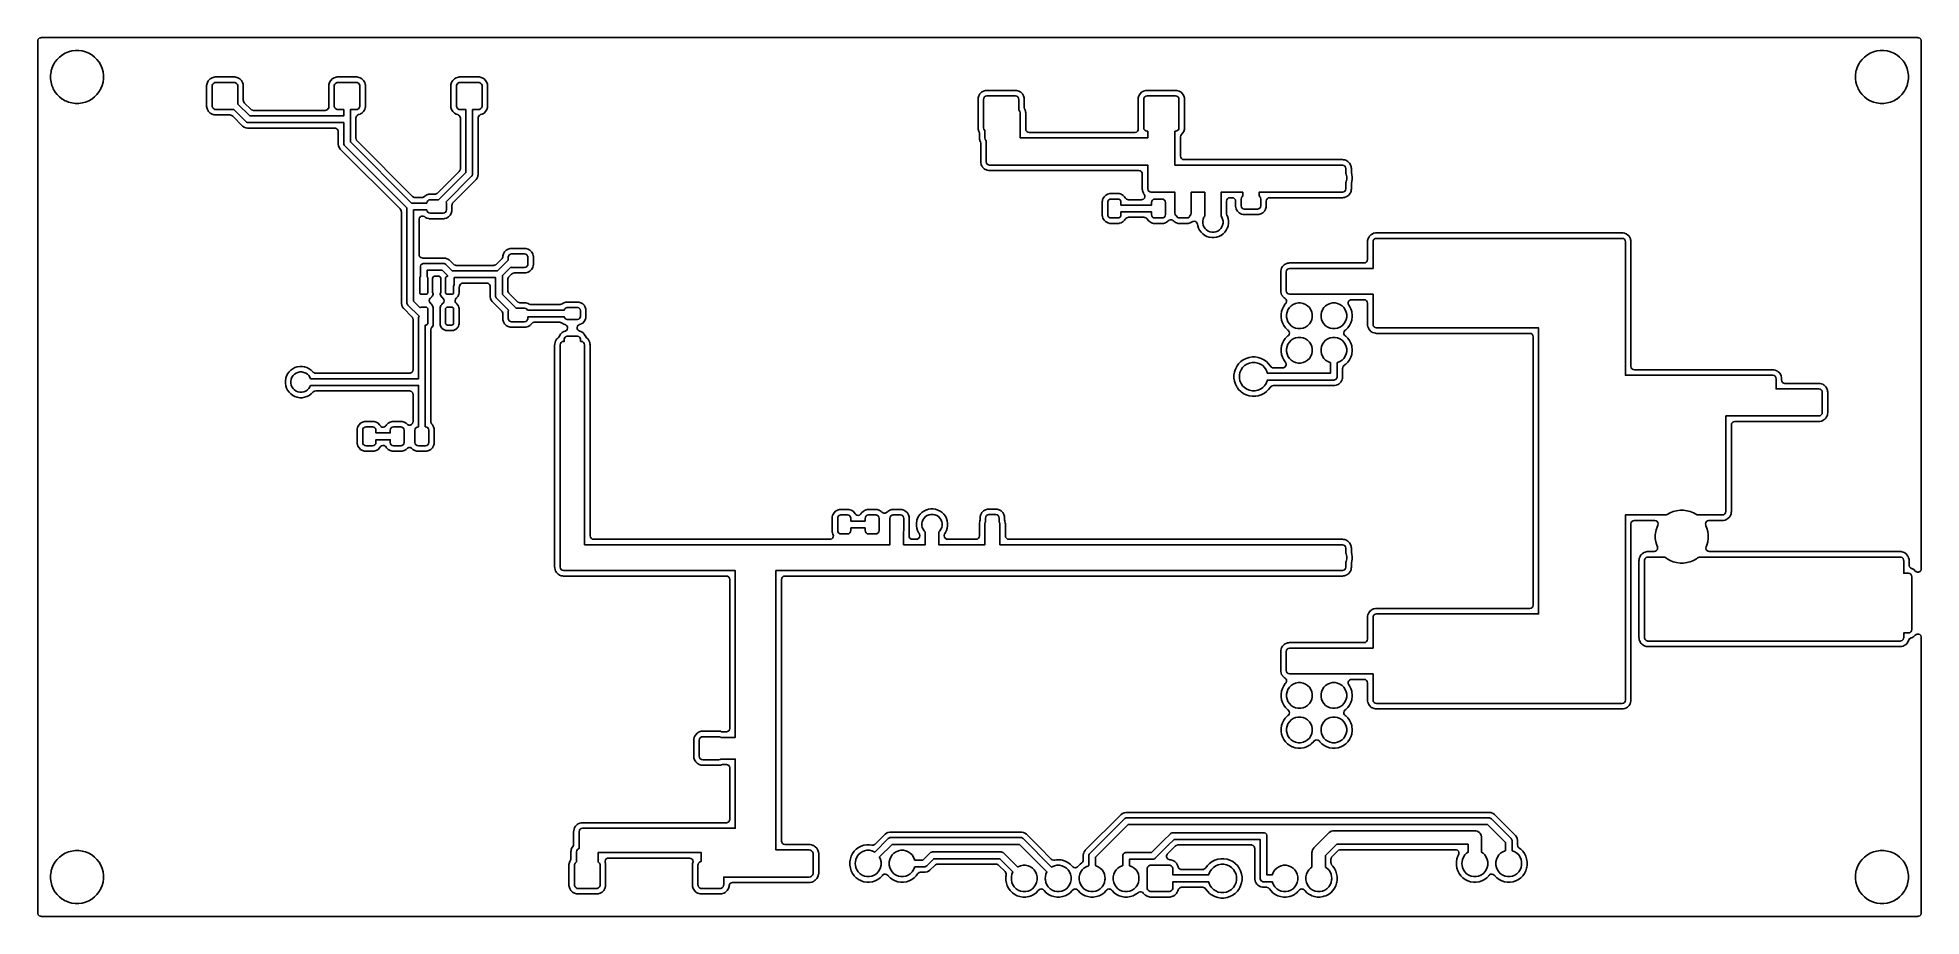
# Model space of a CAD drawing. Header units: millimetres. Extents: x 4 to 142, y 15 to 79.
import ezdxf

# ---------------------------------------------------------------- set-up
doc = ezdxf.new("R2010")
doc.units = ezdxf.units.MM
doc.layers.add('B.Cu', color=1, linetype='CONTINUOUS')

msp = doc.modelspace()

# ---------------------------------------------------------------- linework, layer by layer
at = {"layer": 'B.Cu'}
for points in [[(3.5234, 79.1165), (3.5282, 79.165), (3.5282, 79.1651), (3.5322, 79.1855), (3.5323, 79.1855), (3.5694, 79.2752), (3.5695, 79.2753), (3.6381, 79.3439), (3.6382, 79.344), (3.7278, 79.3811), (3.7279, 79.3812), (3.7483, 79.3852), (3.7484, 79.3852), (3.7969, 79.39), (3.797, 79.39), (142.0498, 79.39), (142.0499, 79.39), (142.0984, 79.3852), (142.0985, 79.3852), (142.1189, 79.3812), (142.119, 79.3811), (142.2086, 79.344), (142.2087, 79.3439), (142.2773, 79.2753), (142.2774, 79.2752), (142.3145, 79.1856), (142.3146, 79.1855), (142.3186, 79.1651), (142.3186, 79.165), (142.3234, 79.1165), (142.3234, 79.1164), (142.3234, 40.2356), (142.3234, 40.2356), (142.3186, 40.1871), (142.3186, 40.187), (142.3153, 40.1705), (142.3153, 40.1704), (142.2782, 40.0808), (142.2781, 40.0806), (142.2095, 40.0121), (142.2093, 40.012), (142.1198, 39.9749), (142.1196, 39.9748), (142.0226, 39.9748), (142.0224, 39.9749), (141.9328, 40.012), (141.9327, 40.012), (141.9187, 40.0214), (141.9187, 40.0214), (141.881, 40.0523), (141.881, 40.0524), (141.7754, 40.158), (141.7752, 40.1581), (141.6339, 40.2417), (141.6337, 40.2418), (141.6085, 40.2491), (141.6084, 40.2491), (141.5223, 40.2939), (141.5221, 40.294), (141.4598, 40.3682), (141.4597, 40.3684), (141.4304, 40.4608), (141.4304, 40.461), (141.4289, 40.4882), (141.4289, 40.8164), (141.4289, 40.8165), (141.4269, 40.8562), (141.4269, 40.8563), (141.4222, 40.9048), (141.4222, 40.9048), (141.4163, 40.9442), (141.4163, 40.9442), (141.4123, 40.9646), (141.4122, 40.9647), (141.3892, 41.0406), (141.3892, 41.0407), (141.352, 41.1304), (141.352, 41.1305), (141.3387, 41.1593), (141.3386, 41.1594), (141.2642, 41.2619), (141.2641, 41.262), (141.1954, 41.3307), (141.1954, 41.3307), (141.1721, 41.3522), (141.172, 41.3523), (141.0639, 41.4186), (141.0638, 41.4186), (140.9741, 41.4558), (140.9741, 41.4558), (140.8981, 41.4788), (140.898, 41.4789), (140.8776, 41.4829), (140.8775, 41.4829), (140.8382, 41.4888), (140.8382, 41.4888), (140.7897, 41.4935), (140.7896, 41.4935), (140.7499, 41.4955), (140.7498, 41.4955), (126.7039, 41.4955), (126.7039, 41.4955), (126.6087, 41.5144), (126.6085, 41.5145), (126.5279, 41.5684), (126.5278, 41.5685), (126.4739, 41.6491), (126.4738, 41.6493), (126.4549, 41.7444), (126.4549, 41.7446), (126.4738, 41.8397), (126.4739, 41.8398), (126.5238, 41.9604), (126.5249, 41.963), (126.525, 41.9632), (126.5265, 41.9695), (126.5905, 42.2086), (126.5905, 42.2087), (126.6239, 42.4621), (126.6239, 42.4622), (126.6239, 42.7178), (126.6239, 42.7179), (126.5905, 42.9713), (126.5905, 42.9714), (126.5244, 43.2182), (126.5243, 43.2184), (126.4549, 43.386), (126.4325, 43.4402), (126.4324, 43.4403), (126.4135, 43.5354), (126.4135, 43.5356), (126.4324, 43.6307), (126.4325, 43.6309), (126.4864, 43.7115), (126.4865, 43.7116), (126.5671, 43.7655), (126.5673, 43.7656), (126.6624, 43.7845), (126.6625, 43.7845), (127.6744, 43.7845), (127.6744, 43.7845), (127.7535, 43.7923), (127.7535, 43.7923), (127.8488, 43.8112), (127.8488, 43.8113), (127.8797, 43.8187), (127.8798, 43.8187), (127.9949, 43.8718), (127.995, 43.8718), (128.0757, 43.9258), (128.0758, 43.9258), (128.1014, 43.9444), (128.1016, 43.9446), (128.1876, 44.0376), (128.1877, 44.0377), (128.2416, 44.1184), (128.2416, 44.1184), (128.2582, 44.1455), (128.2583, 44.1457), (128.2757, 44.193), (128.3021, 44.2645), (128.3022, 44.2647), (128.3211, 44.3598), (128.3211, 44.3599), (128.3289, 44.4389), (128.3289, 44.439), (128.3289, 50.8355), (128.3289, 50.8355), (128.3478, 50.9307), (128.3479, 50.9309), (128.4018, 51.0115), (128.4019, 51.0116), (128.4825, 51.0655), (128.4827, 51.0656), (128.5779, 51.0845), (128.5779, 51.0845), (134.7743, 51.0845), (134.7744, 51.0845), (134.8535, 51.0923), (134.8535, 51.0923), (134.9488, 51.1112), (134.9488, 51.1113), (134.9797, 51.1187), (134.9798, 51.1187), (135.0949, 51.1718), (135.095, 51.1718), (135.1757, 51.2258), (135.1758, 51.2258), (135.2014, 51.2444), (135.2016, 51.2446), (135.2876, 51.3376), (135.2877, 51.3377), (135.3416, 51.4184), (135.3416, 51.4184), (135.3582, 51.4455), (135.3583, 51.4457), (135.3757, 51.493), (135.4021, 51.5645), (135.4022, 51.5647), (135.4211, 51.6598), (135.4211, 51.6599), (135.4289, 51.7389), (135.4289, 51.739), (135.4289, 53.241), (135.4289, 53.2411), (135.4211, 53.3201), (135.4211, 53.3202), (135.4022, 53.4154), (135.4021, 53.4154), (135.3947, 53.4463), (135.3947, 53.4464), (135.3416, 53.5615), (135.3416, 53.5616), (135.2876, 53.6423), (135.2876, 53.6424), (135.269, 53.668), (135.2688, 53.6682), (135.1758, 53.7542), (135.1757, 53.7543), (135.095, 53.8082), (135.095, 53.8082), (135.0679, 53.8248), (135.0677, 53.8249), (134.9489, 53.8687), (134.9487, 53.8688), (134.8536, 53.8877), (134.8535, 53.8877), (134.7744, 53.8955), (134.7744, 53.8955), (132.2779, 53.8955), (132.2779, 53.8955), (132.1827, 53.9144), (132.1825, 53.9145), (132.1019, 53.9684), (132.1018, 53.9685), (132.0479, 54.0491), (132.0478, 54.0493), (132.0289, 54.1445), (132.0289, 54.1445), (132.0289, 54.241), (132.0289, 54.2411), (132.0211, 54.3201), (132.0211, 54.3202), (132.0022, 54.4154), (132.0021, 54.4154), (131.9947, 54.4463), (131.9947, 54.4464), (131.9416, 54.5615), (131.9416, 54.5616), (131.8876, 54.6423), (131.8876, 54.6424), (131.869, 54.668), (131.8688, 54.6682), (131.7758, 54.7542), (131.7757, 54.7543), (131.695, 54.8082), (131.695, 54.8082), (131.6679, 54.8248), (131.6677, 54.8249), (131.5489, 54.8687), (131.5487, 54.8688), (131.4536, 54.8877), (131.4535, 54.8877), (131.3744, 54.8955), (131.3744, 54.8955), (121.1779, 54.8955), (121.1779, 54.8955), (121.0827, 54.9144), (121.0825, 54.9145), (121.0019, 54.9684), (121.0018, 54.9685), (120.9479, 55.0491), (120.9478, 55.0493), (120.9289, 55.1445), (120.9289, 55.1445), (120.9289, 64.341), (120.9289, 64.3411), (120.9211, 64.4201), (120.9211, 64.4202), (120.9022, 64.5154), (120.9021, 64.5154), (120.8947, 64.5463), (120.8947, 64.5464), (120.8416, 64.6615), (120.8416, 64.6616), (120.7876, 64.7423), (120.7876, 64.7424), (120.769, 64.768), (120.7688, 64.7682), (120.6758, 64.8542), (120.6757, 64.8543), (120.595, 64.9082), (120.595, 64.9082), (120.5679, 64.9248), (120.5677, 64.9249), (120.4489, 64.9687), (120.4487, 64.9688), (120.3536, 64.9877), (120.3535, 64.9877), (120.2745, 64.9955), (120.2744, 64.9955), (102.1724, 64.9955), (102.1723, 64.9955), (102.0933, 64.9877), (102.0932, 64.9877), (101.998, 64.9688), (101.998, 64.9687), (101.9671, 64.9613), (101.967, 64.9613), (101.8519, 64.9082), (101.8518, 64.9082), (101.7711, 64.8542), (101.771, 64.8542), (101.7454, 64.8356), (101.7452, 64.8354), (101.6779, 64.7626), (101.6592, 64.7424), (101.6591, 64.7423), (101.6052, 64.6616), (101.6052, 64.6616), (101.5886, 64.6345), (101.5885, 64.6343), (101.5447, 64.5155), (101.5446, 64.5153), (101.5257, 64.4201), (101.5257, 64.4201), (101.5201, 64.3631), (101.5179, 64.3411), (101.5179, 64.341), (101.5179, 63.0245), (101.5179, 63.0245), (101.499, 62.9293), (101.4989, 62.9291), (101.445, 62.8485), (101.4449, 62.8484), (101.3643, 62.7945), (101.3641, 62.7944), (101.2689, 62.7755), (101.2689, 62.7755), (95.7724, 62.7755), (95.7724, 62.7755), (95.7623, 62.7745), (95.6933, 62.7677), (95.6932, 62.7677), (95.598, 62.7488), (95.598, 62.7487), (95.5671, 62.7413), (95.567, 62.7413), (95.4519, 62.6882), (95.4518, 62.6882), (95.3711, 62.6342), (95.371, 62.6342), (95.3454, 62.6156), (95.3452, 62.6154), (95.3383, 62.608), (95.2592, 62.5224), (95.2591, 62.5223), (95.2052, 62.4416), (95.2052, 62.4416), (95.1886, 62.4145), (95.1885, 62.4143), (95.1447, 62.2955), (95.1446, 62.2953), (95.1257, 62.2001), (95.1257, 62.2001), (95.1201, 62.1431), (95.1179, 62.1211), (95.1179, 62.121), (95.1179, 60.719), (95.1179, 60.7189), (95.119, 60.7079), (95.1257, 60.6399), (95.1257, 60.6398), (95.1446, 60.5446), (95.1447, 60.5446), (95.1521, 60.5137), (95.1521, 60.5136), (95.1886, 60.4345), (95.2052, 60.3985), (95.2052, 60.3984), (95.2418, 60.3436), (95.2591, 60.3177), (95.2592, 60.3176), (95.2778, 60.292), (95.278, 60.2918), (95.371, 60.2058), (95.3711, 60.2057), (95.4414, 60.1588), (95.4415, 60.1587), (95.51, 60.0901), (95.5102, 60.09), (95.5473, 60.0004), (95.5473, 60.0002), (95.5473, 59.9032), (95.5473, 59.903), (95.5101, 59.8134), (95.5101, 59.8133), (95.4792, 59.7757), (95.4791, 59.7756), (95.4634, 59.7598), (95.4633, 59.7597), (95.4579, 59.7524), (95.3384, 59.5879), (95.3383, 59.5877), (95.2419, 59.3985), (95.2418, 59.3983), (95.1762, 59.1963), (95.1761, 59.1962), (95.1429, 58.9864), (95.1429, 58.9862), (95.1429, 58.7738), (95.1429, 58.7736), (95.1761, 58.5638), (95.1762, 58.5637), (95.2418, 58.3617), (95.2419, 58.3615), (95.3383, 58.1722), (95.3384, 58.1721), (95.4633, 58.0003), (95.4634, 58.0001), (95.6136, 57.85), (95.6137, 57.8498), (95.6467, 57.8259), (95.6467, 57.8258), (95.6832, 57.7934), (95.6832, 57.7934), (95.6973, 57.7782), (95.6974, 57.7781), (95.748, 57.6954), (95.7481, 57.6952), (95.7633, 57.5994), (95.7633, 57.5992), (95.7406, 57.5049), (95.7406, 57.5048), (95.7402, 57.504), (95.7402, 57.5039), (95.6902, 57.4322), (95.6901, 57.4322), (95.6804, 57.4224), (95.6804, 57.4224), (95.6507, 57.3971), (95.6507, 57.397), (95.6137, 57.3701), (95.6135, 57.37), (95.4634, 57.2198), (95.4633, 57.2197), (95.4579, 57.2124), (95.3384, 57.0479), (95.3383, 57.0477), (95.2419, 56.8585), (95.2418, 56.8583), (95.1762, 56.6563), (95.1761, 56.6562), (95.1429, 56.4464), (95.1429, 56.4462), (95.1429, 56.2338), (95.1429, 56.2336), (95.1761, 56.0238), (95.1762, 56.0237), (95.2418, 55.8217), (95.2419, 55.8215), (95.3383, 55.6322), (95.3384, 55.6321), (95.4383, 55.4947), (95.4383, 55.4947), (95.4383, 55.4946), (95.4439, 55.4866), (95.4439, 55.4866), (95.4809, 55.4312), (95.481, 55.4311), (95.5181, 55.3415), (95.5181, 55.3413), (95.5181, 55.2443), (95.5181, 55.2441), (95.481, 55.1545), (95.4809, 55.1544), (95.4123, 55.0858), (95.4122, 55.0857), (95.3226, 55.0486), (95.3225, 55.0486), (95.3224, 55.0486), (95.3059, 55.0453), (95.3059, 55.0453), (95.2574, 55.0405), (95.2573, 55.0405), (94.5951, 55.0405), (94.5951, 55.0405), (94.5466, 55.0453), (94.5465, 55.0453), (94.5239, 55.0498), (94.5238, 55.0498), (94.4342, 55.0869), (94.4341, 55.087), (94.4241, 55.0936), (94.4241, 55.0937), (94.361, 55.1543), (94.361, 55.1544), (94.2298, 55.3349), (94.2297, 55.335), (94.0684, 55.4963), (94.0683, 55.4964), (93.8837, 55.6305), (93.8836, 55.6306), (93.6803, 55.7342), (93.6801, 55.7343), (93.4631, 55.8048), (93.463, 55.8048), (93.2376, 55.8405), (93.2375, 55.8405), (93.0093, 55.8405), (93.0092, 55.8405), (92.7838, 55.8048), (92.7837, 55.8048), (92.5667, 55.7343), (92.5665, 55.7342), (92.3632, 55.6306), (92.3631, 55.6305), (92.1785, 55.4964), (92.1784, 55.4963), (92.0171, 55.335), (92.017, 55.3349), (91.912, 55.1903), (91.9119, 55.1903), (91.8956, 55.1752), (91.8954, 55.1749), (91.887, 55.1585), (91.887, 55.1585), (91.8863, 55.1572), (91.8863, 55.1571), (91.8833, 55.1512), (91.8825, 55.1496), (91.7792, 54.9469), (91.7791, 54.9467), (91.7399, 54.826), (91.7144, 54.7474), (91.7144, 54.7474), (91.7107, 54.7384), (91.7106, 54.7382), (91.7063, 54.7199), (91.7063, 54.7198), (91.7055, 54.7103), (91.7055, 54.7103), (91.6729, 54.5042), (91.6729, 54.5041), (91.6729, 54.2759), (91.6729, 54.2758), (91.7086, 54.0504), (91.7086, 54.0503), (91.7791, 53.8333), (91.7792, 53.8331), (91.8828, 53.6298), (91.8829, 53.6297), (91.8943, 53.6139), (91.9298, 53.5651), (91.9298, 53.5651), (92.017, 53.4451), (92.0171, 53.445), (92.1784, 53.2837), (92.1785, 53.2836), (92.2382, 53.2402), (92.2382, 53.2402), (92.3458, 53.162), (92.3459, 53.162), (92.347, 53.1612), (92.347, 53.1612), (92.357, 53.1526), (92.3572, 53.1525), (92.5665, 53.0458), (92.5667, 53.0457), (92.7837, 52.9752), (92.7838, 52.9752), (93.0092, 52.9395), (93.0093, 52.9395), (93.2375, 52.9395), (93.2376, 52.9395), (93.2777, 52.9459), (93.4395, 52.9715), (93.463, 52.9752), (93.4631, 52.9752), (93.464, 52.9755), (93.464, 52.9755), (93.4641, 52.9756), (93.4641, 52.9756), (93.6801, 53.0457), (93.6803, 53.0458), (93.883, 53.1491), (93.8846, 53.1499), (93.8905, 53.1529), (93.8906, 53.1529), (93.8919, 53.1536), (93.8919, 53.1537), (93.9083, 53.162), (93.9086, 53.1622), (93.9237, 53.1785), (93.9237, 53.1786), (94.0683, 53.2836), (94.0684, 53.2837), (94.2297, 53.445), (94.2298, 53.4451), (94.3547, 53.617), (94.3547, 53.617), (94.3871, 53.6535), (94.3872, 53.6535), (94.4041, 53.6691), (94.4041, 53.6692), (94.4869, 53.7199), (94.487, 53.72), (94.4982, 53.7241), (94.4982, 53.7241), (94.5843, 53.7395), (94.5844, 53.7395), (99.0974, 53.7395), (99.0976, 53.7395), (99.223, 53.7645), (99.2232, 53.7645), (99.2582, 53.779), (99.3414, 53.8135), (99.3416, 53.8136), (99.4159, 53.8632), (99.448, 53.8847), (99.4481, 53.8848), (99.5386, 53.9753), (99.5387, 53.9754), (99.6099, 54.0819), (99.6099, 54.0819), (99.6099, 54.0819), (99.6112, 54.0838), (99.6113, 54.084), (99.6145, 54.0932), (99.6242, 54.1165), (99.6242, 54.1165), (99.6589, 54.2002), (99.6589, 54.2004), (99.6683, 54.2476), (99.6791, 54.3018), (99.6791, 54.3019), (99.6839, 54.3175), (99.6839, 54.3178), (99.6839, 54.9919), (99.6839, 54.9919), (99.6887, 55.0404), (99.6887, 55.0405), (99.6898, 55.0462), (99.6932, 55.0631), (99.6932, 55.0632), (99.7303, 55.1529), (99.7304, 55.1529), (99.737, 55.1629), (99.7371, 55.1629), (99.7977, 55.226), (99.7978, 55.226), (99.9131, 55.3098), (99.9132, 55.3099), (100.0634, 55.4602), (100.0635, 55.4603), (100.1884, 55.6321), (100.1885, 55.6323), (100.2849, 55.8215), (100.285, 55.8217), (100.3506, 56.0237), (100.3507, 56.0238), (100.3623, 56.0976), (100.3623, 56.0976), (100.3623, 56.0976), (100.3623, 56.0976), (100.3623, 56.0976), (100.3839, 56.2336), (100.3839, 56.2336), (100.3839, 56.2338), (100.3839, 56.4462), (100.3839, 56.4464), (100.3839, 56.4464), (100.3682, 56.5455), (100.3682, 56.5455), (100.3507, 56.6562), (100.3506, 56.6563), (100.285, 56.8583), (100.2849, 56.8585), (100.1885, 57.0477), (100.1884, 57.0479), (100.0635, 57.2197), (100.0634, 57.2198), (99.9132, 57.37), (99.9131, 57.3701), (99.8801, 57.3941), (99.8801, 57.3942), (99.8436, 57.4265), (99.8436, 57.4266), (99.8295, 57.4418), (99.8294, 57.4419), (99.7788, 57.5246), (99.7787, 57.5248), (99.7635, 57.6206), (99.7635, 57.6208), (99.7861, 57.715), (99.7861, 57.7151), (99.7865, 57.7158), (99.7865, 57.7159), (99.8366, 57.7878), (99.8367, 57.7878), (99.8464, 57.7976), (99.8464, 57.7976), (99.8761, 57.8229), (99.8761, 57.8229), (99.8761, 57.823), (99.9131, 57.8498), (99.9132, 57.85), (100.0634, 58.0002), (100.0635, 58.0003), (100.1884, 58.1721), (100.1885, 58.1723), (100.2849, 58.3615), (100.285, 58.3617), (100.3506, 58.5637), (100.3507, 58.5638), (100.3623, 58.6376), (100.3623, 58.6376), (100.3623, 58.6376), (100.3623, 58.6376), (100.3623, 58.6376), (100.3839, 58.7736), (100.3839, 58.7736), (100.3839, 58.7738), (100.3839, 58.9862), (100.3839, 58.9864), (100.3839, 58.9864), (100.3682, 59.0855), (100.3682, 59.0855), (100.3507, 59.1962), (100.3506, 59.1963), (100.285, 59.3983), (100.2849, 59.3985), (100.1885, 59.5877), (100.1884, 59.5879), (100.1294, 59.6691), (100.1293, 59.6692), (100.0887, 59.7573), (100.0887, 59.7575), (100.0849, 59.8543), (100.0849, 59.8545), (100.1185, 59.9455), (100.1186, 59.9457), (100.1844, 60.0169), (100.1845, 60.017), (100.2726, 60.0576), (100.2728, 60.0576), (100.3308, 60.0645), (100.3308, 60.0645), (101.2689, 60.0645), (101.2689, 60.0645), (101.3641, 60.0456), (101.3643, 60.0455), (101.4449, 59.9916), (101.445, 59.9915), (101.4989, 59.9109), (101.499, 59.9107), (101.5179, 59.8155), (101.5179, 59.8155), (101.5179, 58.239), (101.5179, 58.2389), (101.519, 58.2279), (101.5257, 58.1599), (101.5257, 58.1598), (101.5446, 58.0646), (101.5447, 58.0646), (101.5521, 58.0337), (101.5521, 58.0336), (101.5886, 57.9545), (101.6052, 57.9185), (101.6052, 57.9184), (101.6591, 57.8377), (101.6592, 57.8376), (101.6778, 57.812), (101.678, 57.8118), (101.771, 57.7258), (101.7711, 57.7257), (101.8518, 57.6718), (101.8518, 57.6718), (101.8789, 57.6552), (101.8791, 57.6551), (101.9979, 57.6113), (101.9981, 57.6112), (102.0932, 57.5923), (102.0933, 57.5923), (102.1724, 57.5845), (102.1724, 57.5845), (113.4689, 57.5845), (113.4689, 57.5845), (113.5641, 57.5656), (113.5643, 57.5655), (113.6449, 57.5116), (113.645, 57.5115), (113.6989, 57.4309), (113.699, 57.4307), (113.7179, 57.3355), (113.7179, 57.3355), (113.7179, 37.5445), (113.7179, 37.5445), (113.699, 37.4493), (113.6989, 37.4491), (113.645, 37.3685), (113.6449, 37.3684), (113.5643, 37.3145), (113.5641, 37.3144), (113.4689, 37.2955), (113.4689, 37.2955), (102.1724, 37.2955), (102.1724, 37.2955), (102.0933, 37.2877), (102.0932, 37.2877), (101.998, 37.2688), (101.998, 37.2687), (101.9671, 37.2613), (101.967, 37.2613), (101.8519, 37.2082), (101.8518, 37.2082), (101.7711, 37.1542), (101.771, 37.1542), (101.7454, 37.1356), (101.7452, 37.1354), (101.6779, 37.0626), (101.6592, 37.0424), (101.6591, 37.0423), (101.6052, 36.9616), (101.6052, 36.9616), (101.5886, 36.9345), (101.5885, 36.9343), (101.5447, 36.8155), (101.5446, 36.8153), (101.5257, 36.7201), (101.5257, 36.7201), (101.5201, 36.6631), (101.5179, 36.6411), (101.5179, 36.641), (101.5179, 35.0245), (101.5179, 35.0245), (101.499, 34.9293), (101.4989, 34.9291), (101.445, 34.8485), (101.4449, 34.8484), (101.3643, 34.7945), (101.3641, 34.7944), (101.2689, 34.7755), (101.2689, 34.7755), (95.7724, 34.7755), (95.7724, 34.7755), (95.7623, 34.7745), (95.6933, 34.7677), (95.6932, 34.7677), (95.598, 34.7488), (95.598, 34.7487), (95.5671, 34.7413), (95.567, 34.7413), (95.4519, 34.6882), (95.4518, 34.6882), (95.3711, 34.6342), (95.371, 34.6342), (95.3454, 34.6156), (95.3452, 34.6154), (95.3383, 34.608), (95.2592, 34.5224), (95.2591, 34.5223), (95.2052, 34.4416), (95.2052, 34.4416), (95.1886, 34.4145), (95.1885, 34.4143), (95.1447, 34.2955), (95.1446, 34.2953), (95.1257, 34.2001), (95.1257, 34.2001), (95.1201, 34.1431), (95.1179, 34.1211), (95.1179, 34.121), (95.1179, 32.719), (95.1179, 32.7189), (95.119, 32.7079), (95.1257, 32.6399), (95.1257, 32.6398), (95.1446, 32.5446), (95.1447, 32.5446), (95.1521, 32.5137), (95.1521, 32.5136), (95.1886, 32.4345), (95.2052, 32.3985), (95.2052, 32.3984), (95.2418, 32.3436), (95.2591, 32.3177), (95.2592, 32.3176), (95.2778, 32.292), (95.278, 32.2918), (95.371, 32.2058), (95.3711, 32.2057), (95.4414, 32.1588), (95.4415, 32.1587), (95.51, 32.0901), (95.5102, 32.09), (95.5473, 32.0004), (95.5473, 32.0002), (95.5473, 31.9032), (95.5473, 31.903), (95.5101, 31.8134), (95.5101, 31.8133), (95.4792, 31.7757), (95.4791, 31.7756), (95.4634, 31.7598), (95.4633, 31.7597), (95.4579, 31.7524), (95.3384, 31.5879), (95.3383, 31.5877), (95.2419, 31.3985), (95.2418, 31.3983), (95.1762, 31.1963), (95.1761, 31.1962), (95.1429, 30.9864), (95.1429, 30.9862), (95.1429, 30.7738), (95.1429, 30.7736), (95.1761, 30.5638), (95.1762, 30.5637), (95.2418, 30.3617), (95.2419, 30.3615), (95.3383, 30.1722), (95.3384, 30.1721), (95.4633, 30.0003), (95.4634, 30.0001), (95.6136, 29.85), (95.6137, 29.8498), (95.6467, 29.8259), (95.6467, 29.8258), (95.6832, 29.7934), (95.6832, 29.7934), (95.6973, 29.7782), (95.6974, 29.7781), (95.748, 29.6954), (95.7481, 29.6952), (95.7633, 29.5994), (95.7633, 29.5992), (95.7406, 29.5049), (95.7406, 29.5048), (95.7402, 29.504), (95.7402, 29.5039), (95.6902, 29.4322), (95.6901, 29.4322), (95.6804, 29.4224), (95.6804, 29.4224), (95.6507, 29.3971), (95.6507, 29.397), (95.6137, 29.3701), (95.6135, 29.37), (95.4634, 29.2198), (95.4633, 29.2197), (95.4579, 29.2124), (95.3384, 29.0479), (95.3383, 29.0477), (95.2419, 28.8585), (95.2418, 28.8583), (95.1762, 28.6563), (95.1761, 28.6562), (95.1429, 28.4464), (95.1429, 28.4462), (95.1429, 28.2338), (95.1429, 28.2336), (95.1761, 28.0238), (95.1762, 28.0237), (95.2418, 27.8217), (95.2419, 27.8215), (95.3383, 27.6322), (95.3384, 27.6321), (95.4633, 27.4603), (95.4634, 27.4601), (95.6135, 27.31), (95.6137, 27.3099), (95.7855, 27.185), (95.7857, 27.1849), (95.9749, 27.0885), (95.9751, 27.0884), (96.1771, 27.0228), (96.1772, 27.0227), (96.387, 26.9895), (96.3872, 26.9895), (96.5996, 26.9895), (96.5998, 26.9895), (96.8096, 27.0227), (96.8097, 27.0228), (96.8932, 27.0499), (96.8933, 27.0499), (96.8934, 27.0499), (96.8935, 27.0499), (96.8935, 27.05), (97.0117, 27.0884), (97.0119, 27.0885), (97.1254, 27.1463), (97.2012, 27.1849), (97.2013, 27.185), (97.2543, 27.2235), (97.3203, 27.2714), (97.3203, 27.2714), (97.3731, 27.3099), (97.3733, 27.31), (97.5234, 27.4601), (97.5235, 27.4603), (97.5475, 27.4933), (97.5476, 27.4933), (97.5799, 27.5298), (97.58, 27.5298), (97.5952, 27.5439), (97.5953, 27.544), (97.678, 27.5947), (97.6782, 27.5947), (97.774, 27.6099), (97.7742, 27.6099), (97.8685, 27.5872), (97.8686, 27.5872), (97.8686, 27.5872), (97.8694, 27.5868), (97.8695, 27.5868), (97.9412, 27.5368), (97.9412, 27.5367), (97.951, 27.527), (97.951, 27.527), (97.9763, 27.4973), (97.9764, 27.4973), (98.0032, 27.4603), (98.0034, 27.4601), (98.1535, 27.31), (98.1537, 27.3099), (98.3255, 27.185), (98.3257, 27.1849), (98.5149, 27.0885), (98.5151, 27.0884), (98.7171, 27.0228), (98.7172, 27.0227), (98.927, 26.9895), (98.9272, 26.9895), (99.1396, 26.9895), (99.1398, 26.9895), (99.3496, 27.0227), (99.3497, 27.0228), (99.5387, 27.0842), (99.5517, 27.0884), (99.5519, 27.0885), (99.7371, 27.1828), (99.7411, 27.1849), (99.7413, 27.185), (99.9131, 27.3099), (99.9132, 27.31), (100.0634, 27.4602), (100.0635, 27.4603), (100.1884, 27.6321), (100.1885, 27.6323), (100.2849, 27.8215), (100.285, 27.8217), (100.3506, 28.0237), (100.3507, 28.0238), (100.3623, 28.0976), (100.3623, 28.0976), (100.3623, 28.0976), (100.3623, 28.0976), (100.3623, 28.0976), (100.3839, 28.2336), (100.3839, 28.2336), (100.3839, 28.2338), (100.3839, 28.4462), (100.3839, 28.4464), (100.3839, 28.4464), (100.3682, 28.5455), (100.3682, 28.5455), (100.3507, 28.6562), (100.3506, 28.6563), (100.285, 28.8583), (100.2849, 28.8585), (100.1885, 29.0477), (100.1884, 29.0479), (100.0635, 29.2197), (100.0634, 29.2198), (99.9132, 29.37), (99.9131, 29.3701), (99.8801, 29.3941), (99.8801, 29.3942), (99.8436, 29.4265), (99.8436, 29.4266), (99.8295, 29.4418), (99.8294, 29.4419), (99.7788, 29.5246), (99.7787, 29.5248), (99.7635, 29.6206), (99.7635, 29.6208), (99.7861, 29.715), (99.7861, 29.7151), (99.7865, 29.7158), (99.7865, 29.7159), (99.8366, 29.7878), (99.8367, 29.7878), (99.8464, 29.7976), (99.8464, 29.7976), (99.8761, 29.8229), (99.8761, 29.8229), (99.8761, 29.823), (99.9131, 29.8498), (99.9132, 29.85), (100.0634, 30.0002), (100.0635, 30.0003), (100.1884, 30.1721), (100.1885, 30.1723), (100.2849, 30.3615), (100.285, 30.3617), (100.3506, 30.5637), (100.3507, 30.5638), (100.3623, 30.6376), (100.3623, 30.6376), (100.3623, 30.6376), (100.3623, 30.6376), (100.3623, 30.6376), (100.3839, 30.7736), (100.3839, 30.7736), (100.3839, 30.7738), (100.3839, 30.9862), (100.3839, 30.9864), (100.3839, 30.9864), (100.3682, 31.0855), (100.3682, 31.0855), (100.3507, 31.1962), (100.3506, 31.1963), (100.285, 31.3983), (100.2849, 31.3985), (100.1885, 31.5877), (100.1884, 31.5879), (100.1294, 31.6691), (100.1293, 31.6692), (100.0887, 31.7573), (100.0887, 31.7575), (100.0849, 31.8544), (100.0849, 31.8545), (100.1185, 31.9455), (100.1186, 31.9457), (100.1844, 32.0169), (100.1845, 32.017), (100.2726, 32.0576), (100.2728, 32.0576), (100.3308, 32.0645), (100.3308, 32.0645), (101.2689, 32.0645), (101.2689, 32.0645), (101.3641, 32.0456), (101.3643, 32.0455), (101.4449, 31.9916), (101.445, 31.9915), (101.4989, 31.9109), (101.499, 31.9107), (101.5179, 31.8155), (101.5179, 31.8155), (101.5179, 30.539), (101.5179, 30.5389), (101.519, 30.5279), (101.5257, 30.4599), (101.5257, 30.4598), (101.5446, 30.3646), (101.5447, 30.3646), (101.5521, 30.3337), (101.5521, 30.3336), (101.5886, 30.2545), (101.6052, 30.2185), (101.6052, 30.2184), (101.6591, 30.1377), (101.6592, 30.1376), (101.6778, 30.112), (101.678, 30.1118), (101.771, 30.0258), (101.7711, 30.0257), (101.8518, 29.9718), (101.8518, 29.9718), (101.8789, 29.9552), (101.8791, 29.9551), (101.9979, 29.9113), (101.9981, 29.9112), (102.0932, 29.8923), (102.0933, 29.8923), (102.1724, 29.8845), (102.1724, 29.8845), (120.2743, 29.8845), (120.2744, 29.8845), (120.3535, 29.8923), (120.3535, 29.8923), (120.4488, 29.9112), (120.4488, 29.9113), (120.4797, 29.9187), (120.4798, 29.9187), (120.5949, 29.9718), (120.595, 29.9718), (120.6757, 30.0258), (120.6758, 30.0258), (120.7014, 30.0444), (120.7016, 30.0446), (120.7876, 30.1376), (120.7877, 30.1377), (120.8416, 30.2184), (120.8416, 30.2184), (120.8582, 30.2455), (120.8583, 30.2457), (120.8757, 30.293), (120.9021, 30.3645), (120.9022, 30.3647), (120.9211, 30.4598), (120.9211, 30.4599), (120.9289, 30.5389), (120.9289, 30.539), (120.9289, 43.5355), (120.9289, 43.5355), (120.9478, 43.6307), (120.9479, 43.6309), (121.0018, 43.7115), (121.0019, 43.7116), (121.0825, 43.7655), (121.0827, 43.7656), (121.1779, 43.7845), (121.1779, 43.7845), (122.6843, 43.7845), (122.6844, 43.7845), (122.7795, 43.7656), (122.7797, 43.7655), (122.8603, 43.7116), (122.8604, 43.7115), (122.9143, 43.6309), (122.9144, 43.6307), (122.9333, 43.5356), (122.9333, 43.5354), (122.9144, 43.4403), (122.9143, 43.4402), (122.8258, 43.2265), (122.8228, 43.2198), (122.8227, 43.2196), (122.8215, 43.2147), (122.8092, 43.1688), (122.8091, 43.1687), (122.7725, 43.0944), (122.7724, 43.0941), (122.7563, 42.9713), (122.7563, 42.9713), (122.7229, 42.7179), (122.7229, 42.7178), (122.7229, 42.4622), (122.7229, 42.4621), (122.7563, 42.2087), (122.7563, 42.2086), (122.8219, 41.9636), (122.8224, 41.962), (122.8224, 41.9619), (122.8224, 41.9617), (122.8225, 41.9616), (122.8729, 41.8398), (122.8729, 41.8397), (122.8919, 41.7446), (122.8919, 41.7444), (122.873, 41.6493), (122.8729, 41.6491), (122.819, 41.5685), (122.8189, 41.5684), (122.7383, 41.5145), (122.7381, 41.5144), (122.6429, 41.4955), (122.6428, 41.4955), (122.197, 41.4955), (122.1969, 41.4955), (122.1572, 41.4935), (122.1571, 41.4935), (122.1086, 41.4888), (122.1086, 41.4888), (122.0693, 41.4829), (122.0692, 41.4829), (122.0488, 41.4789), (122.0487, 41.4788), (121.9727, 41.4558), (121.9727, 41.4558), (121.883, 41.4186), (121.8829, 41.4186), (121.8541, 41.4053), (121.854, 41.4052), (121.7515, 41.3307), (121.7513, 41.3306), (121.6827, 41.262), (121.6827, 41.262), (121.6612, 41.2387), (121.661, 41.2385), (121.5948, 41.1305), (121.5948, 41.1304), (121.5576, 41.0407), (121.5576, 41.0406), (121.5441, 40.9962), (121.5346, 40.9647), (121.5345, 40.9646), (121.5305, 40.9442), (121.5305, 40.9441), (121.5246, 40.9048), (121.5246, 40.9048), (121.5246, 40.9048), (121.5246, 40.9048), (121.5246, 40.9047), (121.5199, 40.8563), (121.5199, 40.8562), (121.5179, 40.8165), (121.5179, 40.8164), (121.5179, 35.1636), (121.5179, 35.1635), (121.5199, 35.1238), (121.5199, 35.1238), (121.5199, 35.1237), (121.5246, 35.0752), (121.5246, 35.0752), (121.5246, 35.0752), (121.5305, 35.0359), (121.5305, 35.0359), (121.5305, 35.0358), (121.5441, 34.9673), (121.5442, 34.967), (121.5555, 34.9449), (121.5556, 34.9448), (121.5576, 34.9393), (121.5576, 34.9393), (121.5948, 34.8496), (121.5948, 34.8495), (121.6081, 34.8207), (121.6082, 34.8206), (121.6827, 34.7181), (121.6828, 34.7179), (121.7514, 34.6493), (121.7514, 34.6493), (121.7747, 34.6278), (121.7749, 34.6276), (121.8829, 34.5614), (121.883, 34.5614), (121.9727, 34.5242), (121.9728, 34.5242), (122.0487, 34.5012), (122.0488, 34.5011), (122.0692, 34.4971), (122.0693, 34.4971), (122.0693, 34.4971), (122.0693, 34.4971), (122.1086, 34.4912), (122.1086, 34.4912), (122.1086, 34.4912), (122.1087, 34.4912), (122.1571, 34.4865), (122.1571, 34.4865), (122.1572, 34.4865), (122.1572, 34.4865), (122.1572, 34.4865), (122.1572, 34.4864), (122.1969, 34.4845), (122.197, 34.4845), (140.7498, 34.4845), (140.7499, 34.4845), (140.7896, 34.4865), (140.7896, 34.4865), (140.8381, 34.4912), (140.8382, 34.4912), (140.8382, 34.4912), (140.8382, 34.4912), (140.8775, 34.4971), (140.8775, 34.4971), (140.8776, 34.4971), (140.8776, 34.4971), (140.898, 34.5011), (140.8981, 34.5012), (140.974, 34.5242), (140.9741, 34.5242), (141.0638, 34.5614), (141.0638, 34.5614), (141.0927, 34.5747), (141.0928, 34.5748), (141.1392, 34.6085), (141.1953, 34.6492), (141.1954, 34.6493), (141.2641, 34.718), (141.2641, 34.718), (141.2856, 34.7413), (141.2857, 34.7414), (141.352, 34.8495), (141.352, 34.8496), (141.3892, 34.9393), (141.3892, 34.9393), (141.3925, 34.9503), (141.3926, 34.9504), (141.4383, 35.036), (141.4384, 35.0361), (141.5134, 35.0976), (141.5135, 35.0977), (141.5613, 35.1172), (141.5614, 35.1172), (141.6084, 35.1309), (141.6337, 35.1382), (141.6339, 35.1383), (141.7752, 35.2219), (141.7754, 35.222), (141.881, 35.3276), (141.881, 35.3277), (141.9187, 35.3586), (141.9187, 35.3586), (141.9327, 35.368), (141.9328, 35.368), (142.0224, 35.4051), (142.0226, 35.4052), (142.1196, 35.4052), (142.1198, 35.4051), (142.2093, 35.368), (142.2095, 35.3679), (142.2781, 35.2994), (142.2782, 35.2992), (142.3153, 35.2096), (142.3153, 35.2095), (142.3186, 35.193), (142.3186, 35.1929), (142.3234, 35.1444), (142.3234, 35.1444), (142.3234, 14.8636), (142.3234, 14.8635), (142.3186, 14.815), (142.3186, 14.8149), (142.3146, 14.7945), (142.3145, 14.7944), (142.2774, 14.7048), (142.2773, 14.7047), (142.2087, 14.6361), (142.2086, 14.636), (142.1189, 14.5989), (142.1189, 14.5988), (142.0985, 14.5948), (142.0984, 14.5948), (142.0499, 14.59), (142.0498, 14.59), (3.797, 14.59), (3.7969, 14.59), (3.7484, 14.5948), (3.7483, 14.5948), (3.7279, 14.5988), (3.7279, 14.5989), (3.6382, 14.636), (3.6381, 14.6361), (3.5695, 14.7047), (3.5694, 14.7048), (3.5323, 14.7944), (3.5323, 14.7945), (3.5322, 14.7945), (3.5323, 14.7945), (3.5282, 14.8149), (3.5282, 14.815), (3.5234, 14.8635), (3.5234, 14.8636), (3.5234, 79.1164)], [(4.4729, 76.3621), (4.5063, 76.1087), (4.5063, 76.1086), (4.5719, 75.8636), (4.5724, 75.862), (4.5724, 75.8619), (4.5724, 75.8617), (4.5725, 75.8616), (4.6379, 75.7037), (4.6703, 75.6255), (4.6703, 75.6254), (4.7959, 75.4079), (4.7959, 75.4079), (4.7978, 75.4045), (4.7979, 75.4044), (4.9537, 75.2013), (4.9538, 75.2012), (5.1346, 75.0204), (5.1347, 75.0203), (5.3378, 74.8645), (5.3379, 74.8644), (5.3413, 74.8625), (5.3413, 74.8625), (5.5588, 74.7369), (5.5589, 74.7369), (5.6371, 74.7045), (5.795, 74.6391), (5.7951, 74.639), (5.7953, 74.639), (5.7954, 74.639), (5.797, 74.6385), (6.042, 74.5729), (6.0421, 74.5729), (6.2955, 74.5395), (6.2956, 74.5395), (6.5512, 74.5395), (6.5513, 74.5395), (6.8047, 74.5729), (6.8048, 74.5729), (7.0497, 74.6385), (7.0514, 74.639), (7.0515, 74.639), (7.0517, 74.639), (7.0518, 74.6391), (7.2879, 74.7369), (7.288, 74.7369), (7.5055, 74.8625), (7.5055, 74.8625), (7.5055, 74.8625), (7.5089, 74.8644), (7.509, 74.8645), (7.7122, 75.0203), (7.7123, 75.0204), (7.893, 75.2012), (7.8931, 75.2013), (7.8938, 75.2022), (8.055, 75.4123), (8.0551, 75.4125), (8.0609, 75.4253), (8.0609, 75.4253), (8.1096, 75.5096), (8.1725, 75.6185), (8.1725, 75.6185), (8.1725, 75.6185), (8.1751, 75.6227), (8.1751, 75.6227), (8.1766, 75.6255), (8.1767, 75.6256), (8.1784, 75.6296), (8.1784, 75.6296), (8.1799, 75.6336), (8.2738, 75.8604), (8.2749, 75.863), (8.275, 75.8632), (8.2765, 75.8695), (8.3405, 76.1086), (8.3405, 76.1087), (8.3739, 76.3621), (8.3739, 76.3622), (8.3739, 76.6178), (8.3739, 76.6179), (8.3405, 76.8713), (8.3405, 76.8714), (8.2744, 77.1182), (8.2743, 77.1184), (8.1765, 77.3545), (8.1765, 77.3546), (8.0487, 77.5759), (8.0486, 77.576), (7.8938, 77.7778), (7.8931, 77.7788), (7.893, 77.7789), (7.7123, 77.9596), (7.7122, 77.9596), (7.5094, 78.1152), (7.5093, 78.1153), (7.288, 78.2431), (7.2879, 78.2431), (7.0518, 78.3409), (7.0516, 78.341), (6.8048, 78.4071), (6.8047, 78.4071), (6.5513, 78.4405), (6.5512, 78.4405), (6.2956, 78.4405), (6.2955, 78.4405), (6.0421, 78.4071), (6.042, 78.4071), (5.7952, 78.341), (5.795, 78.3409), (5.5589, 78.2431), (5.5588, 78.2431), (5.3587, 78.1275), (5.3587, 78.1275), (5.3459, 78.1217), (5.3457, 78.1216), (5.1356, 77.9604), (5.1347, 77.9597), (5.1346, 77.9596), (4.9538, 77.7789), (4.9537, 77.7788), (4.7979, 77.5756), (4.7978, 77.5755), (4.7959, 77.5721), (4.7959, 77.5721), (4.748, 77.4892), (4.6703, 77.3546), (4.6703, 77.3545), (4.5758, 77.1265), (4.5728, 77.1198), (4.5727, 77.1196), (4.5715, 77.1147), (4.5592, 77.0688), (4.5591, 77.0687), (4.5225, 76.9945), (4.5224, 76.9941), (4.5063, 76.8713), (4.5063, 76.8713), (4.4729, 76.6179), (4.4729, 76.6178), (4.4729, 76.3622)], [(137.4729, 76.3621), (137.5063, 76.1087), (137.5063, 76.1086), (137.5719, 75.8636), (137.5724, 75.862), (137.5724, 75.8619), (137.5724, 75.8617), (137.5725, 75.8616), (137.6379, 75.7037), (137.6703, 75.6255), (137.6703, 75.6254), (137.7959, 75.4079), (137.7959, 75.4079), (137.7978, 75.4045), (137.7979, 75.4044), (137.9537, 75.2013), (137.9538, 75.2012), (138.1346, 75.0204), (138.1347, 75.0203), (138.3378, 74.8645), (138.3379, 74.8644), (138.3413, 74.8625), (138.3413, 74.8625), (138.5588, 74.7369), (138.5589, 74.7369), (138.6371, 74.7045), (138.795, 74.6391), (138.7951, 74.639), (138.7953, 74.639), (138.7954, 74.639), (138.797, 74.6385), (139.042, 74.5729), (139.0421, 74.5729), (139.2955, 74.5395), (139.2956, 74.5395), (139.5512, 74.5395), (139.5513, 74.5395), (139.8047, 74.5729), (139.8048, 74.5729), (140.0497, 74.6385), (140.0514, 74.639), (140.0515, 74.639), (140.0517, 74.639), (140.0518, 74.6391), (140.2879, 74.7369), (140.288, 74.7369), (140.5055, 74.8625), (140.5055, 74.8625), (140.5055, 74.8625), (140.5089, 74.8644), (140.509, 74.8645), (140.7122, 75.0203), (140.7123, 75.0204), (140.893, 75.2012), (140.8931, 75.2013), (140.8938, 75.2022), (141.055, 75.4123), (141.0551, 75.4125), (141.0609, 75.4253), (141.0609, 75.4253), (141.1096, 75.5096), (141.172, 75.6177), (141.1725, 75.6185), (141.1725, 75.6185), (141.1725, 75.6185), (141.1751, 75.6227), (141.1751, 75.6227), (141.1766, 75.6255), (141.1767, 75.6256), (141.1784, 75.6296), (141.1784, 75.6296), (141.1799, 75.6336), (141.2738, 75.8604), (141.2749, 75.863), (141.275, 75.8632), (141.2765, 75.8695), (141.3405, 76.1086), (141.3405, 76.1087), (141.3739, 76.3621), (141.3739, 76.3622), (141.3739, 76.6178), (141.3739, 76.6179), (141.3405, 76.8713), (141.3405, 76.8714), (141.2744, 77.1182), (141.2743, 77.1184), (141.1765, 77.3545), (141.1765, 77.3546), (141.0487, 77.5759), (141.0486, 77.576), (140.9741, 77.6731), (140.893, 77.7788), (140.893, 77.7789), (140.7123, 77.9596), (140.7122, 77.9596), (140.5094, 78.1152), (140.5093, 78.1153), (140.288, 78.2431), (140.2879, 78.2431), (140.0518, 78.3409), (140.0516, 78.341), (139.8048, 78.4071), (139.8047, 78.4071), (139.5513, 78.4405), (139.5512, 78.4405), (139.2956, 78.4405), (139.2955, 78.4405), (139.0421, 78.4071), (139.042, 78.4071), (138.7952, 78.341), (138.795, 78.3409), (138.5589, 78.2431), (138.5588, 78.2431), (138.3587, 78.1275), (138.3587, 78.1275), (138.3459, 78.1217), (138.3457, 78.1216), (138.1356, 77.9604), (138.1347, 77.9597), (138.1346, 77.9596), (137.9538, 77.7789), (137.9537, 77.7788), (137.7979, 77.5756), (137.7978, 77.5755), (137.7959, 77.5721), (137.7959, 77.5721), (137.748, 77.4892), (137.6703, 77.3546), (137.6703, 77.3545), (137.5758, 77.1265), (137.5728, 77.1198), (137.5727, 77.1196), (137.5715, 77.1147), (137.5592, 77.0688), (137.5591, 77.0687), (137.5225, 76.9945), (137.5224, 76.9941), (137.5063, 76.8713), (137.5063, 76.8713), (137.4729, 76.6179), (137.4729, 76.6178), (137.4729, 76.3622)], [(15.9729, 74.3144), (15.9729, 74.3139), (15.9729, 74.3139), (15.9731, 74.312), (15.9791, 74.2461), (15.9792, 74.2459), (16.0282, 74.0884), (16.0283, 74.0882), (16.1136, 73.9471), (16.1137, 73.9469), (16.2303, 73.8303), (16.2305, 73.8302), (16.3716, 73.7449), (16.3718, 73.7448), (16.5293, 73.6958), (16.5295, 73.6957), (16.5978, 73.6895), (16.5979, 73.6895), (17.6763, 73.6895), (17.6763, 73.6895), (17.7248, 73.6847), (17.7249, 73.6847), (17.7475, 73.6802), (17.7476, 73.6802), (17.8372, 73.643), (17.8373, 73.643), (17.8565, 73.6302), (17.8565, 73.6302), (17.8942, 73.5992), (17.8943, 73.5992), (18.6278, 72.8657), (18.6279, 72.8656), (18.7343, 72.7945), (18.7345, 72.7944), (18.8527, 72.7454), (18.8529, 72.7454), (18.9783, 72.7204), (18.9785, 72.7204), (25.3993, 72.7204), (25.3994, 72.7204), (25.4479, 72.7156), (25.448, 72.7156), (25.4684, 72.7116), (25.4685, 72.7115), (25.5581, 72.6744), (25.5582, 72.6743), (25.6268, 72.6057), (25.6269, 72.6056), (25.664, 72.516), (25.6641, 72.5159), (25.6681, 72.4955), (25.6681, 72.4954), (25.6729, 72.4469), (25.6729, 72.4468), (25.6729, 71.528), (25.6729, 71.5278), (25.6979, 71.4024), (25.6979, 71.4022), (25.7469, 71.2839), (25.7469, 71.2839), (25.7469, 71.2838), (25.7471, 71.2834), (25.7472, 71.2833), (25.7494, 71.2802), (25.7494, 71.2802), (25.7494, 71.2802), (25.8181, 71.1774), (25.8182, 71.1773), (30.2346, 66.7609), (30.2347, 66.7608), (30.2656, 66.7231), (30.2656, 66.7231), (30.2784, 66.7039), (30.2784, 66.7038), (30.3156, 66.6142), (30.3156, 66.6141), (30.3201, 66.5915), (30.3201, 66.5914), (30.3249, 66.5429), (30.3249, 66.5429), (30.3249, 59.7865), (30.3249, 59.7863), (30.3499, 59.6609), (30.3499, 59.6607), (30.3574, 59.6426), (30.3989, 59.5425), (30.399, 59.5423), (30.4614, 59.4488), (30.4614, 59.4488), (30.4643, 59.444), (30.4643, 59.4439), (30.4701, 59.4359), (30.4702, 59.4358), (31.0951, 58.8108), (31.0952, 58.8108), (31.1261, 58.7731), (31.1261, 58.7731), (31.1389, 58.7539), (31.1389, 58.7538), (31.1761, 58.6642), (31.1761, 58.6641), (31.1806, 58.6415), (31.1806, 58.6414), (31.1854, 58.5929), (31.1854, 58.5929), (31.1854, 54.9141), (31.1854, 54.914), (31.1806, 54.8655), (31.1806, 54.8654), (31.1766, 54.845), (31.1765, 54.8449), (31.1394, 54.7553), (31.1393, 54.7552), (31.0707, 54.6866), (31.0706, 54.6865), (30.9809, 54.6494), (30.9809, 54.6493), (30.9605, 54.6453), (30.9604, 54.6453), (30.9119, 54.6405), (30.9118, 54.6405), (24.0243, 54.6405), (24.0242, 54.6405), (23.9757, 54.6453), (23.9757, 54.6453), (23.9531, 54.6498), (23.953, 54.6498), (23.8633, 54.6869), (23.8632, 54.687), (23.8524, 54.6943), (23.8523, 54.6943), (23.8154, 54.729), (23.8147, 54.7292), (23.814, 54.729), (23.8129, 54.7279), (23.8127, 54.7278), (23.8126, 54.7279), (23.8111, 54.7294), (23.7978, 54.7437), (23.7978, 54.7438), (23.7978, 54.7438), (23.7667, 54.7801), (23.7666, 54.7803), (23.7433, 54.7972), (23.7432, 54.7972), (23.673, 54.8675), (23.6728, 54.8676), (23.5265, 54.9739), (23.5263, 54.974), (23.3651, 55.0562), (23.365, 55.0562), (23.1929, 55.1121), (23.1927, 55.1122), (23.014, 55.1405), (23.0139, 55.1405), (22.8329, 55.1405), (22.8328, 55.1405), (22.6541, 55.1122), (22.6539, 55.1121), (22.4818, 55.0562), (22.4817, 55.0562), (22.3205, 54.974), (22.3203, 54.9739), (22.174, 54.8676), (22.1738, 54.8675), (22.0459, 54.7396), (22.0458, 54.7394), (21.9394, 54.593), (21.9393, 54.5929), (21.939, 54.5922), (21.939, 54.5923), (21.8586, 54.4344), (21.8573, 54.4319), (21.8573, 54.4319), (21.8573, 54.4318), (21.8572, 54.4318), (21.8168, 54.3073), (21.8013, 54.2595), (21.8012, 54.2593), (21.7729, 54.0806), (21.7729, 54.0805), (21.7729, 53.8995), (21.7729, 53.8994), (21.8012, 53.7207), (21.8013, 53.7205), (21.8572, 53.5484), (21.8572, 53.5483), (21.9394, 53.3871), (21.9394, 53.3869), (22.0458, 53.2406), (22.0459, 53.2404), (22.1738, 53.1125), (22.174, 53.1124), (22.3203, 53.006), (22.3205, 53.006), (22.4817, 52.9238), (22.4818, 52.9238), (22.6539, 52.8679), (22.6541, 52.8678), (22.8328, 52.8395), (22.8329, 52.8395), (23.0139, 52.8395), (23.014, 52.8395), (23.1927, 52.8678), (23.1929, 52.8679), (23.365, 52.9238), (23.3651, 52.9238), (23.5263, 53.006), (23.5265, 53.006), (23.6728, 53.1124), (23.673, 53.1125), (23.7817, 53.2212), (23.7887, 53.228), (23.8332, 53.2691), (23.8333, 53.2692), (23.9161, 53.3199), (23.9161, 53.32), (23.9273, 53.3241), (23.9274, 53.3241), (24.0135, 53.3395), (24.0136, 53.3395), (30.9118, 53.3395), (30.9119, 53.3395), (30.9604, 53.3347), (30.9605, 53.3347), (30.9809, 53.3307), (30.981, 53.3306), (31.0706, 53.2935), (31.0707, 53.2934), (31.1393, 53.2248), (31.1394, 53.2247), (31.1765, 53.1351), (31.1766, 53.135), (31.1806, 53.1146), (31.1806, 53.1145), (31.1854, 53.066), (31.1854, 53.0659), (31.1854, 51.0996), (31.1854, 51.0996), (31.1806, 51.0511), (31.1806, 51.051), (31.1761, 51.0284), (31.1761, 51.0283), (31.1389, 50.9387), (31.1389, 50.9386), (31.1348, 50.9324), (31.1347, 50.9324), (31.0661, 50.8637), (31.066, 50.8637), (31.0617, 50.8608), (31.0617, 50.8608), (30.972, 50.8237), (30.9718, 50.8236), (30.8749, 50.8236), (30.8747, 50.8237), (30.7851, 50.8608), (30.785, 50.8608), (30.7677, 50.8724), (30.7677, 50.8724), (30.73, 50.9033), (30.73, 50.9034), (30.6754, 50.958), (30.6752, 50.9581), (30.5339, 51.0417), (30.5337, 51.0418), (30.3761, 51.0876), (30.3759, 51.0876), (30.3391, 51.0905), (30.3391, 51.0905), (29.6827, 51.0905), (29.6827, 51.0905), (29.6459, 51.0876), (29.6457, 51.0876), (29.4881, 51.0418), (29.4879, 51.0417), (29.3466, 50.9581), (29.3464, 50.958), (29.2304, 50.842), (29.2303, 50.8418), (29.2016, 50.7932), (29.2015, 50.7932), (29.1727, 50.7539), (29.1727, 50.7538), (29.1599, 50.7395), (29.1598, 50.7395), (29.0822, 50.6812), (29.0821, 50.6811), (28.9882, 50.657), (28.988, 50.657), (28.892, 50.6707), (28.8918, 50.6707), (28.8083, 50.7201), (28.8082, 50.7202), (28.8006, 50.727), (28.8005, 50.7271), (28.7524, 50.7857), (28.7523, 50.7858), (28.7178, 50.8441), (28.7177, 50.8443), (28.6027, 50.9593), (28.6025, 50.9594), (28.4627, 51.0421), (28.4624, 51.0422), (28.3063, 51.0876), (28.3061, 51.0876), (28.2697, 51.0905), (28.2697, 51.0905), (27.6521, 51.0905), (27.6521, 51.0905), (27.6157, 51.0876), (27.6155, 51.0876), (27.4594, 51.0422), (27.4591, 51.0421), (27.3193, 50.9594), (27.3191, 50.9593), (27.2041, 50.8443), (27.204, 50.8441), (27.1212, 50.7041), (27.1212, 50.7041), (27.1133, 50.6908), (27.1132, 50.6907), (27.113, 50.6908), (27.1128, 50.6909), (27.1121, 50.691), (27.1115, 50.6906), (27.084, 50.6508), (27.0838, 50.6503), (27.0758, 50.5478), (27.0758, 50.5478), (27.0729, 50.5113), (27.0729, 50.5113), (27.0729, 49.4687), (27.0729, 49.4686), (27.0758, 49.4323), (27.0758, 49.4321), (27.0889, 49.3871), (27.1212, 49.276), (27.1213, 49.2757), (27.204, 49.1359), (27.2041, 49.1357), (27.3191, 49.0207), (27.3193, 49.0206), (27.4591, 48.9379), (27.4594, 48.9378), (27.6155, 48.8924), (27.6157, 48.8924), (27.652, 48.8895), (27.6521, 48.8895), (28.2697, 48.8895), (28.2697, 48.8895), (28.3061, 48.8924), (28.3063, 48.8924), (28.3255, 48.8977), (28.3256, 48.8977), (28.3279, 48.8987), (28.3279, 48.8987), (28.4624, 48.9378), (28.4627, 48.9379), (28.6025, 49.0206), (28.6027, 49.0207), (28.7177, 49.1357), (28.7178, 49.1358), (28.7192, 49.1377), (28.7192, 49.1378), (28.7222, 49.1433), (28.7222, 49.1433), (28.7222, 49.1433), (28.7479, 49.1868), (28.7479, 49.1868), (28.7768, 49.2261), (28.7768, 49.2262), (28.7896, 49.2405), (28.7897, 49.2405), (28.8673, 49.2988), (28.8674, 49.2989), (28.9613, 49.323), (28.9615, 49.323), (29.0575, 49.3093), (29.0577, 49.3093), (29.1412, 49.2599), (29.1413, 49.2598), (29.1489, 49.253), (29.149, 49.2529), (29.1971, 49.1943), (29.1972, 49.1942), (29.2303, 49.1382), (29.2304, 49.138), (29.3464, 49.022), (29.3466, 49.0219), (29.4879, 48.9383), (29.4881, 48.9382), (29.6457, 48.8924), (29.6459, 48.8924), (29.6827, 48.8895), (29.6827, 48.8895), (30.3391, 48.8895), (30.3391, 48.8895), (30.3662, 48.8916), (30.3662, 48.8916), (30.3728, 48.8919), (30.3729, 48.8919), (30.3766, 48.8925), (30.3767, 48.8925), (30.3806, 48.8938), (30.5337, 48.9382), (30.5339, 48.9383), (30.6752, 49.0219), (30.6754, 49.022), (30.73, 49.0766), (30.73, 49.0767), (30.7677, 49.1076), (30.7677, 49.1076), (30.785, 49.1192), (30.7851, 49.1192), (30.8747, 49.1563), (30.8749, 49.1564), (30.9719, 49.1564), (30.9721, 49.1563), (31.0617, 49.1192), (31.0618, 49.1192), (31.0791, 49.1076), (31.0791, 49.1076), (31.1168, 49.0767), (31.1168, 49.0766), (31.1664, 49.027), (31.1664, 49.027), (31.1714, 49.022), (31.1716, 49.0219), (31.3129, 48.9383), (31.3131, 48.9382), (31.4707, 48.8924), (31.4709, 48.8924), (31.5077, 48.8895), (31.5077, 48.8895), (32.1641, 48.8895), (32.1641, 48.8895), (32.1912, 48.8916), (32.1912, 48.8916), (32.1978, 48.8919), (32.1979, 48.8919), (32.2016, 48.8925), (32.2017, 48.8925), (32.2056, 48.8938), (32.3587, 48.9382), (32.3589, 48.9383), (32.5002, 49.0219), (32.5004, 49.022), (32.6164, 49.138), (32.6165, 49.1382), (32.7001, 49.2795), (32.7002, 49.2797), (32.746, 49.4373), (32.746, 49.4375), (32.7489, 49.4743), (32.7489, 49.4743), (32.7489, 50.5057), (32.7489, 50.5057), (32.746, 50.5425), (32.746, 50.5427), (32.7002, 50.7003), (32.7001, 50.7005), (32.6165, 50.8418), (32.6164, 50.842), (32.5767, 50.8817), (32.5766, 50.8817), (32.5457, 50.9194), (32.5457, 50.9194), (32.5329, 50.9386), (32.5328, 50.9387), (32.4957, 51.0283), (32.4957, 51.0284), (32.4912, 51.051), (32.4912, 51.0511), (32.4864, 51.0996), (32.4864, 51.0996), (32.4864, 57.7993), (32.4864, 57.7994), (32.4912, 57.8479), (32.4912, 57.848), (32.4957, 57.8706), (32.4974, 57.8792), (32.4974, 57.8793), (32.5256, 57.9545), (32.5256, 57.9546), (32.5291, 57.9605), (32.5466, 57.987), (32.5467, 57.9871), (32.5974, 58.0541), (32.5975, 58.0541), (32.603, 58.0605), (32.6031, 58.0606), (32.6077, 58.0676), (32.6078, 58.0678), (32.6596, 58.199), (32.6596, 58.1991), (32.6632, 58.2083), (32.6633, 58.2086), (32.6739, 58.2968), (32.6739, 58.297), (32.6739, 59.408), (32.6739, 59.4082), (32.6633, 59.4964), (32.6632, 59.4967), (32.6165, 59.6152), (32.6101, 59.6314), (32.6057, 59.6434), (32.6034, 59.6504), (32.6031, 59.6508), (32.5832, 59.6698), (32.5831, 59.6698), (32.5164, 59.7578), (32.5162, 59.758), (32.4915, 59.7768), (32.4914, 59.7768), (32.4557, 59.8099), (32.4556, 59.8099), (32.4418, 59.8255), (32.4418, 59.8256), (32.3928, 59.9093), (32.3927, 59.9095), (32.3795, 60.0056), (32.3795, 60.0058), (32.4041, 60.0996), (32.4041, 60.0997), (32.4057, 60.1028), (32.4057, 60.1028), (32.4535, 60.17), (32.4536, 60.1701), (32.4599, 60.1763), (32.4599, 60.1764), (32.4855, 60.1987), (32.4855, 60.1987), (32.5162, 60.222), (32.5164, 60.2222), (32.5593, 60.2788), (32.5786, 60.3042), (32.6031, 60.3365), (32.6077, 60.3425), (32.6078, 60.3428), (32.6608, 60.4772), (32.6608, 60.4772), (32.6608, 60.4772), (32.6608, 60.4772), (32.6632, 60.4833), (32.6633, 60.4836), (32.6664, 60.5098), (32.6663, 60.5105), (32.6349, 60.5575), (32.6348, 60.5577), (32.6234, 60.615), (32.6234, 60.615), (32.6234, 61.64), (32.6234, 61.64), (32.6348, 61.6973), (32.6349, 61.6975), (32.6673, 61.746), (32.6674, 61.7461), (32.7159, 61.7785), (32.7161, 61.7786), (32.7734, 61.79), (32.7734, 61.79), (32.8246, 61.79), (32.825, 61.7901), (32.8747, 61.8107), (32.8749, 61.8107), (32.9719, 61.8107), (32.9721, 61.8107), (33.0218, 61.7901), (33.0222, 61.79), (33.0734, 61.79), (33.0734, 61.79), (33.1307, 61.7786), (33.1309, 61.7785), (33.1794, 61.7461), (33.1795, 61.746), (33.2119, 61.6975), (33.212, 61.6973), (33.2234, 61.64), (33.2234, 61.64), (33.2234, 60.615), (33.2234, 60.615), (33.212, 60.5577), (33.2119, 60.5575), (33.1805, 60.5105), (33.1804, 60.5098), (33.1809, 60.5056), (33.1809, 60.5055), (33.1835, 60.4836), (33.1836, 60.4833), (33.239, 60.3428), (33.2391, 60.3426), (33.3304, 60.2222), (33.3306, 60.222), (33.3553, 60.2032), (33.3554, 60.2032), (33.3911, 60.1701), (33.3912, 60.17), (33.405, 60.1545), (33.405, 60.1544), (33.454, 60.0707), (33.4541, 60.0705), (33.4673, 59.9744), (33.4673, 59.9743), (33.4427, 59.8804), (33.4427, 59.8803), (33.4411, 59.8772), (33.4411, 59.8772), (33.3933, 59.81), (33.3932, 59.8099), (33.3869, 59.8037), (33.3869, 59.8036), (33.3613, 59.7813), (33.3613, 59.7813), (33.3306, 59.758), (33.3304, 59.7578), (33.2973, 59.7142), (33.2391, 59.6374), (33.239, 59.6372), (33.1836, 59.4967), (33.1835, 59.4964), (33.1729, 59.4082), (33.1729, 59.408), (33.1729, 58.297), (33.1729, 58.2968), (33.1756, 58.2748), (33.1809, 58.2306), (33.1809, 58.2305), (33.1835, 58.2086), (33.1836, 58.2083), (33.239, 58.0678), (33.2391, 58.0676), (33.3304, 57.9472), (33.3306, 57.947), (33.4228, 57.877), (33.451, 57.8557), (33.4512, 57.8556), (33.5917, 57.8002), (33.592, 57.8001), (33.6059, 57.7984), (33.606, 57.7984), (33.6066, 57.7983), (33.6067, 57.7983), (33.6802, 57.7895), (33.6804, 57.7895), (34.0664, 57.7895), (34.0666, 57.7895), (34.1137, 57.7952), (34.1137, 57.7952), (34.1548, 57.8001), (34.1551, 57.8002), (34.2956, 57.8556), (34.2958, 57.8557), (34.3028, 57.8603), (34.3029, 57.8604), (34.3093, 57.8659), (34.3093, 57.866), (34.4162, 57.947), (34.4164, 57.9472), (34.4786, 58.0292), (34.5077, 58.0675), (34.5078, 58.0678), (34.5294, 58.1224), (34.5632, 58.2083), (34.5633, 58.2086), (34.5739, 58.2968), (34.5739, 58.297), (34.5739, 59.408), (34.5739, 59.4082), (34.5633, 59.4964), (34.5632, 59.4967), (34.5263, 59.5904), (34.5101, 59.6314), (34.5057, 59.6434), (34.5034, 59.6504), (34.5031, 59.6508), (34.4832, 59.6698), (34.4831, 59.6698), (34.4164, 59.7578), (34.4162, 59.758), (34.3915, 59.7768), (34.3914, 59.7768), (34.3557, 59.8099), (34.3556, 59.8099), (34.3418, 59.8255), (34.3418, 59.8256), (34.2928, 59.9093), (34.2927, 59.9095), (34.2795, 60.0056), (34.2795, 60.0058), (34.3041, 60.0996), (34.3041, 60.0997), (34.3057, 60.1028), (34.3057, 60.1028), (34.3535, 60.17), (34.3536, 60.1701), (34.3598, 60.1763), (34.3599, 60.1764), (34.3855, 60.1987), (34.3855, 60.1987), (34.4162, 60.222), (34.4164, 60.2222), (34.4786, 60.3042), (34.5077, 60.3425), (34.5078, 60.3428), (34.5294, 60.3974), (34.5632, 60.4833), (34.5633, 60.4836), (34.5739, 60.5718), (34.5739, 60.572), (34.5739, 60.9015), (34.5739, 60.9015), (34.5787, 60.95), (34.5787, 60.9501), (34.5881, 60.9972), (34.5881, 60.9973), (34.5969, 61.0264), (34.5968, 61.0272), (34.5967, 61.0273), (34.5967, 61.0275), (34.6002, 61.039), (34.6002, 61.0391), (34.6032, 61.0543), (34.6063, 61.0697), (34.6063, 61.0698), (34.6205, 61.1164), (34.6205, 61.1164), (34.6289, 61.1368), (34.6289, 61.1369), (34.6828, 61.2175), (34.683, 61.2177), (34.7636, 61.2715), (34.7637, 61.2716), (34.7725, 61.2752), (34.7725, 61.2752), (34.8677, 61.2942), (34.8678, 61.2942), (36.5916, 61.2942), (36.5917, 61.2942), (36.6402, 61.2894), (36.6403, 61.2894), (36.6607, 61.2854), (36.6608, 61.2853), (36.7504, 61.2482), (36.7505, 61.2481), (36.8191, 61.1795), (36.8192, 61.1794), (36.8563, 61.0898), (36.8564, 61.0897), (36.8604, 61.0693), (36.8604, 61.0692), (36.8652, 61.0207), (36.8652, 61.0206), (36.8652, 60.2837), (36.8652, 60.2835), (36.8902, 60.1581), (36.8902, 60.1579), (36.9392, 60.0396), (36.9392, 60.0395), (36.9392, 60.0395), (36.9394, 60.0391), (36.9395, 60.039), (36.9417, 60.0359), (36.9417, 60.0359), (36.9417, 60.0359), (37.0104, 59.9331), (37.0105, 59.933), (37.7076, 59.2359), (37.7077, 59.2358), (37.7386, 59.1981), (37.7386, 59.1981), (37.7514, 59.1789), (37.7514, 59.1788), (37.7886, 59.0892), (37.7886, 59.0891), (37.7931, 59.0665), (37.7931, 59.0664), (37.7979, 59.0179), (37.7979, 59.0179), (37.7979, 58.6243), (37.7979, 58.6243), (37.7998, 58.5997), (37.8008, 58.5875), (37.8008, 58.5873), (37.8466, 58.4297), (37.8467, 58.4295), (37.9303, 58.2882), (37.9304, 58.288), (38.0464, 58.172), (38.0466, 58.1719), (38.1879, 58.0883), (38.1881, 58.0882), (38.3457, 58.0424), (38.3459, 58.0424), (38.3827, 58.0395), (38.3827, 58.0395), (39.4641, 58.0395), (39.4641, 58.0395), (39.4912, 58.0416), (39.4912, 58.0416), (39.4978, 58.0419), (39.4979, 58.0419), (39.5016, 58.0425), (39.5017, 58.0425), (39.5056, 58.0438), (39.6587, 58.0882), (39.6589, 58.0883), (39.8002, 58.1719), (39.8004, 58.172), (39.863, 58.2347), (39.8631, 58.2348), (39.8832, 58.2482), (39.8834, 58.2484), (39.9433, 58.3152), (39.9433, 58.3153), (40.0209, 58.3735), (40.021, 58.3736), (40.0274, 58.3766), (40.0275, 58.3767), (40.104, 58.3992), (40.1041, 58.3992), (40.1103, 58.4), (40.1415, 58.402), (41.9706, 58.402), (41.9706, 58.402), (42.0191, 58.3972), (42.0192, 58.3972), (42.0497, 58.3911), (42.0498, 58.3911), (42.1262, 58.3622), (42.1263, 58.3622), (42.1333, 58.3581), (42.1333, 58.3581), (42.1528, 58.345), (42.1531, 58.3449), (42.1533, 58.3448), (42.1596, 58.3406), (42.1596, 58.3405), (42.2942, 58.261), (42.2944, 58.2609), (42.3801, 58.236), (42.3802, 58.2359), (42.4255, 58.2178), (42.4255, 58.2178), (42.4404, 58.21), (42.4405, 58.21), (42.5162, 58.1493), (42.5163, 58.1492), (42.563, 58.0642), (42.5631, 58.064), (42.5738, 57.9677), (42.5737, 57.9675), (42.5467, 57.8744), (42.5466, 57.8742), (42.486, 57.7985), (42.4859, 57.7984), (42.4856, 57.7982), (42.4837, 57.7966), (42.4836, 57.7965), (42.4186, 57.7571), (42.4186, 57.757), (42.4163, 57.7561), (42.4163, 57.7561), (42.3906, 57.7471), (42.3905, 57.7471), (42.2944, 57.7191), (42.2942, 57.719), (42.1597, 57.6395), (42.1595, 57.6394), (42.049, 57.5289), (42.0489, 57.5287), (41.9694, 57.3942), (41.9693, 57.394), (41.9679, 57.3892), (41.9678, 57.3891), (41.9658, 57.3853), (41.9658, 57.3852), (41.9653, 57.3838), (41.965, 57.3835), (41.9648, 57.3833), (41.9231, 57.303), (41.923, 57.3029), (41.8749, 57.2588), (41.8746, 57.2581), (41.8748, 57.2575), (41.8749, 57.2573), (41.8749, 57.2571), (41.8748, 57.257), (41.8454, 57.2356), (41.8452, 57.2354), (41.7592, 57.1424), (41.7591, 57.1423), (41.7052, 57.0616), (41.7052, 57.0616), (41.6886, 57.0345), (41.6885, 57.0343), (41.6447, 56.9155), (41.6446, 56.9153), (41.6257, 56.8201), (41.6257, 56.8201), (41.6201, 56.7631), (41.6179, 56.7411), (41.6179, 56.741), (41.6179, 40.339), (41.6179, 40.3389), (41.619, 40.3279), (41.6257, 40.2599), (41.6257, 40.2599), (41.6446, 40.1646), (41.6447, 40.1646), (41.6521, 40.1337), (41.6521, 40.1336), (41.6886, 40.0545), (41.7052, 40.0185), (41.7052, 40.0184), (41.7591, 39.9377), (41.7592, 39.9376), (41.7778, 39.912), (41.778, 39.9118), (41.871, 39.8258), (41.8711, 39.8257), (41.9518, 39.7718), (41.9518, 39.7718), (41.9789, 39.7552), (41.9791, 39.7551), (42.0979, 39.7113), (42.0981, 39.7112), (42.1933, 39.6923), (42.1933, 39.6923), (42.2724, 39.6845), (42.2724, 39.6845), (54.2689, 39.6845), (54.2689, 39.6845), (54.3641, 39.6656), (54.3643, 39.6655), (54.4449, 39.6116), (54.445, 39.6115), (54.4989, 39.5309), (54.499, 39.5307), (54.5179, 39.4355), (54.5179, 39.4355), (54.5179, 28.4445), (54.5179, 28.4445), (54.499, 28.3493), (54.4989, 28.3491), (54.445, 28.2685), (54.4449, 28.2684), (54.3643, 28.2145), (54.3641, 28.2144), (54.2689, 28.1955), (54.2689, 28.1955), (53.9915, 28.1955), (53.9914, 28.1955), (53.9174, 28.2068), (53.9173, 28.2068), (53.8288, 28.2344), (53.8286, 28.2344), (53.7617, 28.2405), (53.7616, 28.2405), (52.4852, 28.2405), (52.4851, 28.2405), (52.4182, 28.2344), (52.418, 28.2344), (52.2637, 28.1863), (52.2635, 28.1862), (52.1253, 28.1027), (52.1251, 28.1025), (52.0109, 27.9883), (52.0107, 27.9881), (51.9271, 27.8498), (51.9271, 27.8498), (51.9194, 27.837), (51.9193, 27.837), (51.9192, 27.837), (51.919, 27.8371), (51.9183, 27.8372), (51.9177, 27.8368), (51.8882, 27.7955), (51.8881, 27.795), (51.873, 27.6294), (51.8729, 27.6284), (51.8729, 27.6283), (51.8729, 27.6282), (51.8729, 27.6282), (51.8729, 26.3518), (51.8729, 26.3518), (51.8757, 26.3208), (51.8757, 26.3208), (51.878, 26.2959), (51.878, 26.2959), (51.8785, 26.2847), (51.8785, 26.2844), (51.8824, 26.2739), (51.9271, 26.1303), (51.9272, 26.1301), (52.0107, 25.9919), (52.0109, 25.9917), (52.1251, 25.8775), (52.1253, 25.8773), (52.2635, 25.7938), (52.2637, 25.7937), (52.418, 25.7456), (52.4182, 25.7456), (52.4851, 25.7395), (52.4851, 25.7395), (52.4851, 25.7395), (52.4852, 25.7395), (52.4852, 25.7395), (53.7616, 25.7395), (53.7617, 25.7395), (53.7874, 25.7418), (53.8287, 25.7456), (53.8288, 25.7456), (53.8289, 25.7456), (53.829, 25.7457), (53.8311, 25.7463), (53.9174, 25.7732), (53.9174, 25.7732), (53.9914, 25.7845), (53.9915, 25.7845), (54.2689, 25.7845), (54.2689, 25.7845), (54.3641, 25.7656), (54.3643, 25.7655), (54.4449, 25.7116), (54.445, 25.7115), (54.4989, 25.6309), (54.499, 25.6307), (54.5179, 25.5355), (54.5179, 25.5355), (54.5179, 21.7445), (54.5179, 21.7445), (54.499, 21.6493), (54.4989, 21.6491), (54.445, 21.5685), (54.4449, 21.5684), (54.3643, 21.5145), (54.3641, 21.5144), (54.2689, 21.4955), (54.2689, 21.4955), (43.6724, 21.4955), (43.6723, 21.4955), (43.5933, 21.4877), (43.5932, 21.4877), (43.498, 21.4688), (43.498, 21.4687), (43.4671, 21.4613), (43.467, 21.4613), (43.3519, 21.4082), (43.3518, 21.4082), (43.2711, 21.3542), (43.271, 21.3542), (43.2454, 21.3356), (43.2452, 21.3354), (43.1592, 21.2424), (43.1591, 21.2423), (43.1052, 21.1616), (43.1052, 21.1616), (43.0886, 21.1345), (43.0885, 21.1343), (43.0447, 21.0155), (43.0446, 21.0153), (43.0257, 20.9201), (43.0257, 20.92), (43.0201, 20.8631), (43.0179, 20.841), (43.0179, 20.841), (43.0179, 19.9032), (43.0179, 19.9032), (42.999, 19.808), (42.9989, 19.8078), (42.9645, 19.7491), (42.9644, 19.749), (42.9592, 19.7424), (42.9591, 19.7423), (42.9052, 19.6616), (42.9052, 19.6616), (42.8886, 19.6345), (42.8885, 19.6343), (42.8447, 19.5155), (42.8446, 19.5153), (42.8257, 19.4201), (42.8257, 19.42), (42.8201, 19.3631), (42.8179, 19.341), (42.8179, 19.341), (42.8179, 18.8594), (42.8179, 18.8594), (42.799, 18.7642), (42.7989, 18.764), (42.782, 18.7306), (42.782, 18.7306), (42.7283, 18.6418), (42.7282, 18.6416), (42.6792, 18.4841), (42.6791, 18.4839), (42.6733, 18.4197), (42.6733, 18.4197), (42.673, 18.4171), (42.673, 18.4171), (42.6729, 18.4156), (42.6729, 18.4155), (42.6729, 16.8645), (42.6729, 16.8644), (42.6729, 16.8639), (42.6729, 16.8639), (42.6731, 16.862), (42.6791, 16.7961), (42.6792, 16.7959), (42.7282, 16.6384), (42.7283, 16.6382), (42.8136, 16.4971), (42.8137, 16.4969), (42.9303, 16.3803), (42.9305, 16.3802), (43.0716, 16.2949), (43.0718, 16.2948), (43.2293, 16.2458), (43.2295, 16.2457), (43.2978, 16.2395), (43.2979, 16.2395), (44.7489, 16.2395), (44.749, 16.2395), (44.8173, 16.2457), (44.8175, 16.2458), (44.975, 16.2948), (44.9752, 16.2949), (45.0801, 16.3583), (45.0801, 16.3583), (45.1163, 16.3802), (45.1165, 16.3803), (45.233, 16.4969), (45.2332, 16.4971), (45.3185, 16.6382), (45.3186, 16.6384), (45.367, 16.7937), (45.368, 16.7969), (45.368, 16.7971), (45.3684, 16.7996), (45.3684, 16.7997), (45.3687, 16.8072), (45.3687, 16.8072), (45.3687, 16.8072), (45.3702, 16.8233), (45.3701, 16.8233), (45.3701, 16.8233), (45.3702, 16.8233), (45.3702, 16.8233), (45.3702, 16.8233), (45.3702, 16.8234), (45.3739, 16.8644), (45.3739, 16.8645), (45.3739, 18.4155), (45.3739, 18.4156), (45.3695, 18.4635), (45.3695, 18.4635), (45.3695, 18.4635), (45.3695, 18.4635), (45.3687, 18.4728), (45.3687, 18.4729), (45.3684, 18.4803), (45.3683, 18.4804), (45.3675, 18.4877), (45.3674, 18.4879), (45.3627, 18.5002), (45.3626, 18.5002), (45.3608, 18.5061), (45.3436, 18.5614), (45.3436, 18.5615), (45.3333, 18.6579), (45.3333, 18.6581), (45.3608, 18.7511), (45.3609, 18.7513), (45.4218, 18.8267), (45.422, 18.8268), (45.5071, 18.8732), (45.5073, 18.8732), (45.5813, 18.8845), (45.5813, 18.8845), (51.5655, 18.8845), (51.5656, 18.8845), (51.6607, 18.8656), (51.6609, 18.8655), (51.7415, 18.8116), (51.7416, 18.8115), (51.7955, 18.7309), (51.7956, 18.7307), (51.8145, 18.6356), (51.8145, 18.6354), (51.8032, 18.5615), (51.8032, 18.5614), (51.7792, 18.4841), (51.7791, 18.4839), (51.7733, 18.4197), (51.7733, 18.4197), (51.773, 18.4171), (51.773, 18.4171), (51.7729, 18.4156), (51.7729, 18.4155), (51.7729, 16.8645), (51.7729, 16.8644), (51.7729, 16.8639), (51.7729, 16.8639), (51.7731, 16.862), (51.7791, 16.7961), (51.7792, 16.7959), (51.8282, 16.6384), (51.8283, 16.6382), (51.9136, 16.4971), (51.9138, 16.4969), (52.0303, 16.3803), (52.0305, 16.3802), (52.1716, 16.2949), (52.1718, 16.2948), (52.3293, 16.2458), (52.3295, 16.2457), (52.3978, 16.2395), (52.3979, 16.2395), (53.8489, 16.2395), (53.849, 16.2395), (53.9173, 16.2457), (53.9175, 16.2458), (54.075, 16.2948), (54.0752, 16.2949), (54.1801, 16.3583), (54.1801, 16.3583), (54.2163, 16.3802), (54.2165, 16.3803), (54.333, 16.4969), (54.3332, 16.4971), (54.4185, 16.6382), (54.4186, 16.6384), (54.467, 16.7937), (54.468, 16.7969), (54.468, 16.7971), (54.4684, 16.7996), (54.4684, 16.7997), (54.4687, 16.8072), (54.4687, 16.8072), (54.4687, 16.8072), (54.4697, 16.8179), (54.4702, 16.8233), (54.4733, 16.858), (54.4733, 16.8581), (54.5008, 16.9511), (54.5009, 16.9513), (54.5618, 17.0267), (54.562, 17.0268), (54.6471, 17.0732), (54.6473, 17.0732), (54.7213, 17.0845), (54.7213, 17.0845), (60.3744, 17.0845), (60.3744, 17.0845), (60.4535, 17.0923), (60.4535, 17.0923), (60.5488, 17.1112), (60.5488, 17.1113), (60.5797, 17.1187), (60.5798, 17.1187), (60.6949, 17.1718), (60.695, 17.1718), (60.7757, 17.2258), (60.7758, 17.2258), (60.8077, 17.249), (60.8077, 17.249), (60.8077, 17.249), (60.8077, 17.249), (60.812, 17.2518), (60.812, 17.2519), (60.8163, 17.2552), (60.8164, 17.2553), (60.933, 17.3719), (60.9332, 17.3721), (61.0185, 17.5132), (61.0186, 17.5134), (61.067, 17.6687), (61.068, 17.6719), (61.068, 17.6721), (61.0684, 17.6746), (61.0684, 17.6747), (61.0687, 17.6822), (61.0687, 17.6822), (61.0687, 17.6822), (61.0702, 17.6983), (61.0701, 17.6983), (61.0701, 17.6983), (61.0702, 17.6983), (61.0702, 17.6983), (61.0702, 17.6983), (61.0702, 17.6984), (61.0739, 17.7394), (61.0739, 17.7395), (61.0739, 19.2405), (61.0739, 19.2406), (61.0695, 19.2885), (61.0695, 19.2885), (61.0695, 19.2885), (61.0695, 19.2885), (61.0687, 19.2978), (61.0687, 19.2979), (61.0684, 19.3053), (61.0683, 19.3054), (61.0675, 19.3127), (61.0674, 19.3129), (61.0626, 19.3252), (61.0626, 19.3252), (61.0186, 19.4666), (61.0185, 19.4668), (60.9332, 19.6079), (60.933, 19.6081), (60.8165, 19.7246), (60.8163, 19.7248), (60.8128, 19.7269), (60.8128, 19.7269), (60.7845, 19.7482), (60.7838, 19.7484), (60.7834, 19.7483), (60.7833, 19.7483), (60.7758, 19.7542), (60.7757, 19.7543), (60.695, 19.8082), (60.695, 19.8082), (60.6679, 19.8248), (60.6677, 19.8249), (60.5489, 19.8687), (60.5487, 19.8688), (60.4536, 19.8877), (60.4535, 19.8877), (60.3744, 19.8955), (60.3744, 19.8955), (58.5779, 19.8955), (58.5779, 19.8955), (58.4827, 19.9144), (58.4825, 19.9145), (58.4019, 19.9684), (58.4018, 19.9685), (58.3479, 20.0491), (58.3478, 20.0493), (58.3289, 20.1445), (58.3289, 20.1445), (58.3289, 39.4355), (58.3289, 39.4355), (58.3478, 39.5307), (58.3479, 39.5309), (58.4018, 39.6115), (58.4019, 39.6116), (58.4825, 39.6655), (58.4827, 39.6656), (58.5779, 39.6845), (58.5779, 39.6845), (99.6744, 39.6845), (99.6744, 39.6845), (99.6839, 39.6854), (99.7535, 39.6923), (99.7535, 39.6923), (99.8488, 39.7112), (99.8488, 39.7113), (99.8797, 39.7187), (99.8798, 39.7187), (99.9949, 39.7718), (99.995, 39.7718), (100.0757, 39.8258), (100.0758, 39.8258), (100.1014, 39.8444), (100.1016, 39.8446), (100.1876, 39.9376), (100.1877, 39.9377), (100.2416, 40.0184), (100.2416, 40.0184), (100.2582, 40.0455), (100.2583, 40.0457), (100.2757, 40.093), (100.3021, 40.1645), (100.3022, 40.1647), (100.3211, 40.2598), (100.3211, 40.2599), (100.3289, 40.3389), (100.3289, 40.339), (100.3289, 40.6174), (100.3289, 40.6174), (100.3411, 40.6943), (100.3411, 40.6944), (100.3442, 40.7039), (100.3506, 40.7237), (100.3507, 40.7238), (100.3623, 40.7976), (100.3623, 40.7976), (100.3623, 40.7976), (100.3623, 40.7976), (100.3623, 40.7976), (100.3839, 40.9336), (100.3839, 40.9336), (100.3839, 40.9338), (100.3839, 41.1462), (100.3839, 41.1464), (100.3839, 41.1464), (100.3682, 41.2455), (100.3682, 41.2455), (100.3507, 41.3562), (100.3506, 41.3563), (100.3466, 41.3688), (100.3411, 41.3856), (100.3411, 41.3857), (100.3289, 41.4626), (100.3289, 41.4626), (100.3289, 41.741), (100.3289, 41.7411), (100.3211, 41.8201), (100.3211, 41.8202), (100.3022, 41.9154), (100.3021, 41.9154), (100.2947, 41.9463), (100.2947, 41.9464), (100.2416, 42.0615), (100.2416, 42.0616), (100.1876, 42.1423), (100.1876, 42.1424), (100.169, 42.168), (100.1688, 42.1682), (100.0758, 42.2542), (100.0757, 42.2543), (99.995, 42.3082), (99.995, 42.3082), (99.9679, 42.3248), (99.9677, 42.3249), (99.8489, 42.3687), (99.8487, 42.3688), (99.7536, 42.3877), (99.7535, 42.3877), (99.6744, 42.3955), (99.6744, 42.3955), (75.0779, 42.3955), (75.0779, 42.3955), (74.9827, 42.4144), (74.9825, 42.4145), (74.9019, 42.4684), (74.9018, 42.4685), (74.8479, 42.5491), (74.8478, 42.5493), (74.8289, 42.6445), (74.8289, 42.6445), (74.8289, 43.541), (74.8289, 43.5411), (74.8211, 43.6201), (74.8211, 43.6202), (74.8022, 43.7154), (74.8021, 43.7154), (74.7947, 43.7463), (74.7947, 43.7464), (74.7908, 43.7577), (74.7908, 43.7579), (74.7909, 43.758), (74.7919, 43.7583), (74.7925, 43.7588), (74.7925, 43.7595), (74.7741, 43.8363), (74.7741, 43.8364), (74.7739, 43.8462), (74.7739, 44.0307), (74.7739, 44.0307), (74.771, 44.0675), (74.771, 44.0677), (74.7252, 44.2253), (74.7251, 44.2255), (74.6415, 44.3668), (74.6414, 44.367), (74.5254, 44.483), (74.5252, 44.4831), (74.3839, 44.5667), (74.3837, 44.5668), (74.2261, 44.6126), (74.2259, 44.6126), (74.1891, 44.6155), (74.1891, 44.6155), (73.5577, 44.6155), (73.5577, 44.6155), (73.5209, 44.6126), (73.5207, 44.6126), (73.3631, 44.5668), (73.3629, 44.5667), (73.2216, 44.4831), (73.2214, 44.483), (73.1054, 44.367), (73.1053, 44.3668), (73.0217, 44.2255), (73.0216, 44.2253), (72.9772, 44.0722), (72.9759, 44.0683), (72.9759, 44.0682), (72.9753, 44.0645), (72.9753, 44.0644), (72.975, 44.0578), (72.975, 44.0578), (72.975, 44.0578), (72.9745, 44.0506), (72.9745, 44.0506), (72.9729, 44.0307), (72.9729, 44.0307), (72.9729, 43.8365), (72.9729, 43.8364), (72.9575, 43.7503), (72.9575, 43.7502), (72.9447, 43.7155), (72.9446, 43.7153), (72.9257, 43.6201), (72.9257, 43.6201), (72.9201, 43.5631), (72.9179, 43.5411), (72.9179, 43.541), (72.9179, 42.6445), (72.9179, 42.6445), (72.899, 42.5493), (72.8989, 42.5491), (72.845, 42.4685), (72.8449, 42.4684), (72.7643, 42.4145), (72.7641, 42.4144), (72.6689, 42.3955), (72.6689, 42.3955), (70.5779, 42.3955), (70.5779, 42.3955), (70.4827, 42.4144), (70.4825, 42.4145), (70.4019, 42.4684), (70.4018, 42.4685), (70.3479, 42.5491), (70.3478, 42.5493), (70.3289, 42.6445), (70.3289, 42.6445), (70.3289, 42.698), (70.3289, 42.6981), (70.3478, 42.7933), (70.3479, 42.7934), (70.3514, 42.8015), (70.3618, 42.8242), (70.3618, 42.8243), (70.4073, 42.8869), (70.4074, 42.8871), (70.4896, 43.0483), (70.4896, 43.0484), (70.5455, 43.2205), (70.5456, 43.2207), (70.547, 43.2295), (70.547, 43.2295), (70.5664, 43.3521), (70.5739, 43.3994), (70.5739, 43.3995), (70.5739, 43.5805), (70.5739, 43.5806), (70.5456, 43.7593), (70.5455, 43.7595), (70.4896, 43.9316), (70.4896, 43.9317), (70.4074, 44.0929), (70.4073, 44.0931), (70.301, 44.2394), (70.3009, 44.2396), (70.173, 44.3675), (70.1728, 44.3676), (70.0265, 44.4739), (70.0263, 44.474), (69.8651, 44.5562), (69.865, 44.5562), (69.6929, 44.6121), (69.6927, 44.6122), (69.514, 44.6405), (69.5139, 44.6405), (69.3329, 44.6405), (69.3328, 44.6405), (69.1541, 44.6122), (69.1539, 44.6121), (69.0382, 44.5745), (69.0381, 44.5745), (68.9956, 44.5607), (68.9956, 44.5607), (68.9956, 44.5607), (68.992, 44.5598), (68.992, 44.5598), (68.9841, 44.557), (68.98, 44.5556), (68.9798, 44.5556), (68.9731, 44.5518), (68.9731, 44.5518), (68.8205, 44.474), (68.8203, 44.4739), (68.674, 44.3676), (68.6738, 44.3675), (68.5459, 44.2396), (68.5458, 44.2394), (68.4394, 44.093), (68.4393, 44.0929), (68.439, 44.0922), (68.439, 44.0923), (68.3586, 43.9344), (68.3573, 43.9319), (68.3573, 43.9319), (68.3573, 43.9318), (68.3572, 43.9318), (68.3168, 43.8073), (68.3013, 43.7595), (68.3012, 43.7593), (68.2729, 43.5806), (68.2729, 43.5805), (68.2729, 43.3995), (68.2729, 43.3994), (68.3012, 43.2207), (68.3013, 43.2205), (68.3572, 43.0484), (68.3572, 43.0483), (68.4394, 42.8871), (68.4394, 42.8869), (68.4703, 42.8445), (68.4704, 42.8444), (68.4862, 42.81), (68.4862, 42.8099), (68.505, 42.7772), (68.505, 42.777), (68.507, 42.765), (68.5071, 42.7647), (68.511, 42.7563), (68.511, 42.7561), (68.5118, 42.7353), (68.5119, 42.7352), (68.5179, 42.6981), (68.5179, 42.698), (68.5179, 42.6445), (68.5179, 42.6445), (68.499, 42.5493), (68.4989, 42.5491), (68.445, 42.4685), (68.4449, 42.4684), (68.3643, 42.4145), (68.3641, 42.4144), (68.2689, 42.3955), (68.2689, 42.3955), (67.9779, 42.3955), (67.9779, 42.3955), (67.8827, 42.4144), (67.8825, 42.4145), (67.8019, 42.4684), (67.8018, 42.4685), (67.7479, 42.5491), (67.7478, 42.5493), (67.7289, 42.6445), (67.7289, 42.6445), (67.7289, 42.8431), (67.7289, 42.8432), (67.7304, 42.8534), (67.7304, 42.8537), (67.7295, 42.8604), (67.7295, 42.8606), (67.7334, 42.8748), (67.7334, 42.8749), (67.7388, 42.9126), (67.7388, 42.9126), (67.746, 42.9373), (67.746, 42.9375), (67.7489, 42.9743), (67.7489, 42.9743), (67.7489, 44.0057), (67.7489, 44.0057), (67.746, 44.0425), (67.746, 44.0427), (67.7002, 44.2003), (67.7001, 44.2005), (67.6165, 44.3418), (67.6164, 44.342), (67.5004, 44.458), (67.5002, 44.4581), (67.3589, 44.5417), (67.3587, 44.5418), (67.2011, 44.5876), (67.2009, 44.5876), (67.1641, 44.5905), (67.1641, 44.5905), (66.5077, 44.5905), (66.5077, 44.5905), (66.4709, 44.5876), (66.4707, 44.5876), (66.3131, 44.5418), (66.3129, 44.5417), (66.1716, 44.4581), (66.1714, 44.458), (66.1512, 44.4377), (66.1168, 44.4034), (66.1168, 44.4033), (66.0791, 44.3724), (66.079, 44.3724), (66.0618, 44.3608), (66.0617, 44.3608), (65.9721, 44.3237), (65.9719, 44.3236), (65.8749, 44.3236), (65.8747, 44.3237), (65.7851, 44.3608), (65.785, 44.3608), (65.7677, 44.3724), (65.7677, 44.3724), (65.73, 44.4033), (65.73, 44.4034), (65.6754, 44.458), (65.6752, 44.4581), (65.5339, 44.5417), (65.5337, 44.5418), (65.3761, 44.5876), (65.3759, 44.5876), (65.3391, 44.5905), (65.3391, 44.5905), (64.6827, 44.5905), (64.6827, 44.5905), (64.6459, 44.5876), (64.6457, 44.5876), (64.4881, 44.5418), (64.4879, 44.5417), (64.3466, 44.4581), (64.3464, 44.458), (64.2304, 44.342), (64.2303, 44.3418), (64.2016, 44.2932), (64.2015, 44.2932), (64.1727, 44.2539), (64.1727, 44.2538), (64.1599, 44.2395), (64.1598, 44.2395), (64.0822, 44.1812), (64.0821, 44.1811), (63.9882, 44.157), (63.988, 44.157), (63.892, 44.1707), (63.8918, 44.1707), (63.8083, 44.2201), (63.8082, 44.2202), (63.8006, 44.227), (63.8005, 44.2271), (63.7524, 44.2857), (63.7523, 44.2858), (63.7178, 44.3441), (63.7177, 44.3443), (63.6027, 44.4593), (63.6025, 44.4594), (63.4627, 44.5421), (63.4624, 44.5422), (63.3063, 44.5876), (63.3061, 44.5876), (63.2697, 44.5905), (63.2697, 44.5905), (62.6521, 44.5905), (62.6521, 44.5905), (62.6157, 44.5876), (62.6155, 44.5876), (62.4594, 44.5422), (62.4591, 44.5421), (62.3193, 44.4594), (62.3191, 44.4593), (62.2041, 44.3443), (62.204, 44.3441), (62.1212, 44.2041), (62.1212, 44.2041), (62.1133, 44.1908), (62.1132, 44.1907), (62.113, 44.1908), (62.1128, 44.1909), (62.1121, 44.191), (62.1115, 44.1906), (62.084, 44.1508), (62.0838, 44.1503), (62.0758, 44.0478), (62.0758, 44.0478), (62.0729, 44.0113), (62.0729, 44.0113), (62.0729, 42.9687), (62.0729, 42.9686), (62.0758, 42.9323), (62.0758, 42.9321), (62.0944, 42.8682), (62.1212, 42.776), (62.1213, 42.7757), (62.1239, 42.7713), (62.1239, 42.7712), (62.127, 42.7623), (62.1271, 42.7623), (62.1273, 42.7617), (62.1274, 42.7613), (62.1561, 42.6797), (62.1561, 42.6795), (62.1508, 42.5827), (62.1507, 42.5825), (62.1087, 42.4951), (62.1086, 42.4949), (62.0364, 42.4302), (62.0362, 42.4301), (61.9447, 42.398), (61.9446, 42.398), (61.9096, 42.3955), (61.9096, 42.3955), (44.4779, 42.3955), (44.4779, 42.3955), (44.3827, 42.4144), (44.3825, 42.4145), (44.3019, 42.4684), (44.3018, 42.4685), (44.2479, 42.5491), (44.2478, 42.5493), (44.2289, 42.6445), (44.2289, 42.6445), (44.2289, 56.741), (44.2289, 56.7411), (44.2211, 56.8201), (44.2211, 56.8202), (44.2022, 56.9154), (44.2021, 56.9154), (44.1947, 56.9463), (44.1947, 56.9464), (44.1416, 57.0615), (44.1416, 57.0616), (44.0876, 57.1423), (44.0876, 57.1424), (44.069, 57.168), (44.0688, 57.1682), (43.9758, 57.2542), (43.9757, 57.2542), (43.9682, 57.2602), (43.9681, 57.2603), (43.9682, 57.2604), (43.9688, 57.2612), (43.969, 57.262), (43.9687, 57.2626), (43.9111, 57.3202), (43.911, 57.3203), (43.879, 57.3891), (43.8789, 57.3892), (43.8775, 57.394), (43.8774, 57.3942), (43.7979, 57.5287), (43.7978, 57.5289), (43.6873, 57.6394), (43.6871, 57.6395), (43.5526, 57.719), (43.5524, 57.7191), (43.4667, 57.744), (43.4666, 57.7441), (43.4213, 57.7622), (43.4213, 57.7622), (43.4064, 57.77), (43.4063, 57.77), (43.3306, 57.8307), (43.3305, 57.8308), (43.2837, 57.9158), (43.2837, 57.916), (43.273, 58.0123), (43.2731, 58.0125), (43.3001, 58.1056), (43.3002, 58.1058), (43.3608, 58.1815), (43.3609, 58.1816), (43.3631, 58.1834), (43.3632, 58.1835), (43.428, 58.2229), (43.4281, 58.2229), (43.4304, 58.2239), (43.4304, 58.2239), (43.4562, 58.2329), (43.5524, 58.2609), (43.5526, 58.261), (43.5796, 58.2769), (43.5796, 58.2769), (43.6871, 58.3405), (43.6873, 58.3406), (43.7978, 58.4511), (43.7979, 58.4513), (43.8775, 58.5858), (43.8776, 58.586), (43.878, 58.5877), (43.878, 58.5877), (43.878, 58.5877), (43.878, 58.5877), (43.8954, 58.6476), (43.9148, 58.7144), (43.9148, 58.7145), (43.9158, 58.7168), (43.9158, 58.7169), (43.9211, 58.736), (43.9211, 58.7362), (43.9212, 58.7367), (43.9212, 58.7367), (43.9216, 58.7421), (43.9216, 58.7421), (43.9216, 58.7421), (43.9216, 58.7421), (43.9216, 58.7421), (43.9216, 58.7421), (43.9239, 58.7712), (43.9239, 58.7713), (43.9239, 59.3337), (43.9239, 59.3338), (43.9211, 59.3688), (43.9211, 59.369), (43.8775, 59.519), (43.8774, 59.5192), (43.7979, 59.6537), (43.7978, 59.6539), (43.6873, 59.7644), (43.6871, 59.7645), (43.5526, 59.844), (43.5524, 59.8441), (43.4024, 59.8877), (43.4022, 59.8877), (43.3672, 59.8905), (43.3671, 59.8905), (42.4797, 59.8905), (42.4796, 59.8905), (42.4446, 59.8877), (42.4444, 59.8877), (42.2944, 59.8441), (42.2942, 59.844), (42.1671, 59.7689), (42.1671, 59.7689), (42.1638, 59.7671), (42.1637, 59.767), (42.1625, 59.7663), (42.1625, 59.7663), (42.1566, 59.7627), (42.1463, 59.7566), (42.1459, 59.7565), (42.1456, 59.7566), (42.1452, 59.7565), (42.1258, 59.7443), (42.1258, 59.7443), (42.0979, 59.7304), (42.0979, 59.7303), (42.0198, 59.7063), (42.0197, 59.7063), (42.0192, 59.7062), (42.0116, 59.7052), (42.0116, 59.7052), (41.9785, 59.703), (41.9784, 59.703), (39.9015, 59.703), (39.9015, 59.703), (39.853, 59.7078), (39.8529, 59.7078), (39.816, 59.7151), (39.8159, 59.7151), (39.7378, 59.745), (39.7378, 59.745), (39.6589, 59.7917), (39.6587, 59.7918), (39.5011, 59.8376), (39.5009, 59.8376), (39.4641, 59.8405), (39.4641, 59.8405), (39.0705, 59.8405), (39.0705, 59.8405), (39.022, 59.8453), (39.0219, 59.8453), (38.9993, 59.8498), (38.9992, 59.8498), (38.9096, 59.8869), (38.9095, 59.887), (38.8903, 59.8998), (38.8903, 59.8998), (38.8526, 59.9307), (38.8526, 59.9308), (38.2565, 60.5269), (38.2564, 60.5269), (38.2255, 60.5646), (38.2255, 60.5646), (38.2127, 60.5838), (38.2127, 60.5839), (38.1755, 60.6735), (38.1755, 60.6736), (38.1742, 60.6802), (38.171, 60.6962), (38.171, 60.6963), (38.1662, 60.7448), (38.1662, 60.7448), (38.1662, 61.5476), (38.1662, 61.5476), (38.171, 61.5961), (38.171, 61.5962), (38.1721, 61.6019), (38.1755, 61.6188), (38.1755, 61.6189), (38.2126, 61.7085), (38.2127, 61.7086), (38.2255, 61.7278), (38.2255, 61.7278), (38.2564, 61.7655), (38.2565, 61.7655), (38.4401, 61.9492), (38.4402, 61.9493), (38.4779, 61.9802), (38.4779, 61.9802), (38.4971, 61.993), (38.4972, 61.993), (38.5868, 62.0302), (38.5869, 62.0302), (38.6095, 62.0347), (38.6096, 62.0347), (38.6581, 62.0395), (38.6581, 62.0395), (39.4641, 62.0395), (39.4641, 62.0395), (39.4912, 62.0416), (39.4912, 62.0416), (39.4978, 62.0419), (39.4979, 62.0419), (39.5016, 62.0425), (39.5017, 62.0425), (39.5056, 62.0438), (39.6587, 62.0882), (39.6589, 62.0883), (39.8002, 62.1719), (39.8004, 62.172), (39.9164, 62.288), (39.9165, 62.2882), (40.0001, 62.4295), (40.0002, 62.4297), (40.046, 62.5873), (40.046, 62.5875), (40.0489, 62.6243), (40.0489, 62.6243), (40.0489, 63.2557), (40.0489, 63.2557), (40.046, 63.2925), (40.046, 63.2927), (40.0002, 63.4503), (40.0001, 63.4505), (39.9165, 63.5918), (39.9164, 63.592), (39.8004, 63.708), (39.8002, 63.7081), (39.6589, 63.7917), (39.6587, 63.7918), (39.5011, 63.8376), (39.5009, 63.8376), (39.4641, 63.8405), (39.4641, 63.8405), (38.3827, 63.8405), (38.3827, 63.8405), (38.3459, 63.8376), (38.3457, 63.8376), (38.1881, 63.7918), (38.1879, 63.7917), (38.0466, 63.7081), (38.0464, 63.708), (37.9304, 63.592), (37.9303, 63.5918), (37.8467, 63.4505), (37.8466, 63.4503), (37.8022, 63.2972), (37.8009, 63.2933), (37.8009, 63.2932), (37.8003, 63.2895), (37.8003, 63.2894), (37.8, 63.2828), (37.8, 63.2828), (37.8, 63.2828), (37.7986, 63.2649), (37.7983, 63.2609), (37.7983, 63.2609), (37.7943, 63.2318), (37.7886, 63.2033), (37.7886, 63.2032), (37.7515, 63.1136), (37.7514, 63.1135), (37.7514, 63.1134), (37.7386, 63.0943), (37.7386, 63.0943), (37.7077, 63.0566), (37.7076, 63.0565), (37.3366, 62.6855), (37.3365, 62.6854), (37.2988, 62.6545), (37.2988, 62.6545), (37.2796, 62.6417), (37.2795, 62.6417), (37.1899, 62.6045), (37.1898, 62.6045), (37.1672, 62.6), (37.1671, 62.6), (37.1186, 62.5952), (37.1186, 62.5952), (34.3718, 62.5952), (34.3718, 62.5952), (34.3233, 62.6), (34.3232, 62.6), (34.3006, 62.6045), (34.3005, 62.6045), (34.2109, 62.6416), (34.2108, 62.6417), (34.1916, 62.6545), (34.1916, 62.6545), (34.1539, 62.6854), (34.1539, 62.6855), (33.8461, 62.9932), (33.846, 62.9933), (33.7396, 63.0644), (33.7394, 63.0645), (33.6212, 63.1135), (33.621, 63.1135), (33.5918, 63.1193), (33.4956, 63.1385), (33.4954, 63.1385), (31.9034, 63.1385), (31.9031, 63.1386), (31.9028, 63.139), (31.9024, 63.139), (31.8777, 63.1396), (31.8776, 63.1396), (31.8542, 63.142), (31.8541, 63.142), (31.7613, 63.1701), (31.7611, 63.1702), (31.6861, 63.2317), (31.686, 63.2319), (31.6403, 63.3174), (31.6403, 63.3175), (31.6366, 63.3295), (31.6366, 63.3296), (31.6259, 63.4018), (31.6259, 63.4018), (31.6259, 65.9669), (31.6259, 65.9669), (31.6307, 66.0154), (31.6307, 66.0155), (31.634, 66.032), (31.634, 66.0321), (31.6711, 66.1217), (31.6712, 66.1219), (31.7398, 66.1904), (31.7399, 66.1905), (31.8295, 66.2276), (31.8297, 66.2277), (31.9267, 66.2277), (31.9269, 66.2276), (32.0165, 66.1905), (32.0166, 66.1905), (32.0866, 66.1436), (32.0868, 66.1435), (32.1109, 66.1339), (32.1109, 66.1338), (32.1879, 66.0883), (32.1881, 66.0882), (32.3457, 66.0424), (32.3459, 66.0424), (32.3795, 66.0398), (32.3827, 66.0395), (32.3827, 66.0395), (33.4641, 66.0395), (33.4641, 66.0395), (33.4912, 66.0416), (33.4912, 66.0416), (33.4978, 66.0419), (33.4979, 66.0419), (33.5016, 66.0425), (33.5017, 66.0425), (33.5056, 66.0438), (33.6587, 66.0882), (33.6589, 66.0883), (33.8002, 66.1719), (33.8004, 66.172), (33.9164, 66.288), (33.9165, 66.2882), (34.0001, 66.4295), (34.0002, 66.4297), (34.046, 66.5873), (34.046, 66.5875), (34.0489, 66.6243), (34.0489, 66.6243), (34.0489, 67.0179), (34.0489, 67.0179), (34.0537, 67.0664), (34.0537, 67.0665), (34.0548, 67.0722), (34.0582, 67.0891), (34.0582, 67.0892), (34.0953, 67.1788), (34.0954, 67.1789), (34.1082, 67.1981), (34.1082, 67.1981), (34.1391, 67.2358), (34.1392, 67.2358), (35.8286, 68.9253), (35.8287, 68.9254), (35.8998, 69.0318), (35.8999, 69.032), (35.9092, 69.0545), (35.9286, 69.1012), (35.9286, 69.1012), (35.9286, 69.1012), (35.9489, 69.1502), (35.9489, 69.1504), (35.9639, 69.2258), (35.9739, 69.2758), (35.9739, 69.276), (35.9739, 73.4432), (35.9739, 73.4433), (35.9787, 73.4918), (35.9787, 73.4918), (35.983, 73.5134), (35.983, 73.5135), (36.0201, 73.6031), (36.0202, 73.6033), (36.0888, 73.6719), (36.0889, 73.672), (36.1007, 73.6798), (36.1008, 73.6799), (36.1649, 73.7105), (36.165, 73.7105), (36.275, 73.7448), (36.2752, 73.7449), (36.3801, 73.8083), (36.3801, 73.8083), (36.4163, 73.8302), (36.4165, 73.8303), (36.533, 73.9469), (36.5332, 73.9471), (36.6185, 74.0882), (36.6186, 74.0884), (36.667, 74.2437), (36.668, 74.2469), (36.668, 74.2471), (36.6684, 74.2496), (36.6684, 74.2497), (36.6687, 74.2572), (36.6687, 74.2572), (36.6687, 74.2572), (36.6702, 74.2733), (36.6701, 74.2733), (36.6702, 74.2733), (36.6702, 74.2733), (36.6702, 74.2733), (36.6702, 74.2733), (36.6702, 74.2734), (36.6739, 74.3144), (36.6739, 74.3145), (36.6739, 75.8655), (36.6739, 75.8656), (36.6695, 75.9135), (36.6695, 75.9135), (36.6695, 75.9135), (36.6695, 75.9135), (36.6687, 75.9228), (36.6687, 75.9229), (36.6684, 75.9303), (36.6683, 75.9304), (36.6675, 75.9377), (36.6674, 75.9379), (36.6626, 75.9502), (36.6626, 75.9502), (36.6186, 76.0916), (36.6185, 76.0918), (36.5332, 76.2329), (36.533, 76.2331), (36.4165, 76.3496), (36.4163, 76.3498), (36.2752, 76.4351), (36.275, 76.4352), (36.1175, 76.4842), (36.1173, 76.4843), (36.049, 76.4905), (36.0489, 76.4905), (34.5979, 76.4905), (34.5978, 76.4905), (34.5567, 76.4868), (34.5295, 76.4843), (34.5293, 76.4842), (34.3718, 76.4352), (34.3716, 76.4351), (34.3535, 76.4242), (34.3041, 76.3943), (34.2305, 76.3498), (34.2303, 76.3496), (34.1137, 76.2331), (34.1136, 76.2329), (34.0489, 76.1258), (34.0489, 76.1258), (34.0283, 76.0918), (34.0282, 76.0916), (33.9792, 75.9341), (33.9791, 75.9339), (33.9733, 75.8697), (33.9733, 75.8697), (33.973, 75.8671), (33.973, 75.8671), (33.9729, 75.8656), (33.9729, 75.8655), (33.9729, 74.3145), (33.9729, 74.3144), (33.9729, 74.3139), (33.9729, 74.3139), (33.9731, 74.312), (33.9791, 74.2461), (33.9792, 74.2459), (34.0282, 74.0884), (34.0283, 74.0882), (34.1136, 73.9471), (34.1137, 73.9469), (34.2303, 73.8303), (34.2305, 73.8302), (34.3716, 73.7449), (34.3718, 73.7448), (34.4745, 73.7128), (34.4746, 73.7128), (34.5195, 73.6938), (34.5195, 73.6938), (34.5389, 73.6833), (34.5389, 73.6832), (34.6135, 73.6211), (34.6136, 73.6209), (34.6587, 73.5351), (34.6587, 73.535), (34.6608, 73.5277), (34.6627, 73.5214), (34.6627, 73.5213), (34.6729, 73.4509), (34.6729, 73.4508), (34.6729, 69.7371), (34.6729, 69.7371), (34.6681, 69.6886), (34.6681, 69.6885), (34.6636, 69.6659), (34.6636, 69.6658), (34.6264, 69.5762), (34.6264, 69.5761), (34.6136, 69.5569), (34.6136, 69.5569), (34.5827, 69.5192), (34.5826, 69.5191), (32.9942, 67.9308), (32.9942, 67.9307), (32.9565, 67.8998), (32.9565, 67.8998), (32.9373, 67.887), (32.9372, 67.887), (32.8476, 67.8498), (32.8475, 67.8498), (32.8249, 67.8453), (32.8248, 67.8453), (32.7763, 67.8405), (32.7763, 67.8405), (32.3827, 67.8405), (32.3827, 67.8405), (32.3556, 67.8384), (32.3556, 67.8384), (32.3496, 67.8381), (32.3495, 67.8381), (32.3459, 67.8376), (32.3458, 67.8376), (32.1881, 67.7918), (32.1879, 67.7917), (32.0466, 67.7081), (32.0464, 67.708), (32.0192, 67.6808), (32.0192, 67.6807), (31.9815, 67.6498), (31.9815, 67.6498), (31.9623, 67.637), (31.9622, 67.6369), (31.8726, 67.5998), (31.8725, 67.5998), (31.8499, 67.5953), (31.8498, 67.5953), (31.8013, 67.5905), (31.8013, 67.5905), (31.3725, 67.5905), (31.3725, 67.5905), (31.324, 67.5953), (31.3239, 67.5953), (31.3013, 67.5998), (31.3012, 67.5998), (31.2116, 67.6369), (31.2115, 67.637), (31.1923, 67.6498), (31.1923, 67.6498), (31.1546, 67.6807), (31.1546, 67.6808), (27.0642, 71.7712), (27.0641, 71.7712), (27.0332, 71.8089), (27.0332, 71.8089), (27.0204, 71.8281), (27.0204, 71.8282), (26.9832, 71.9178), (26.9832, 71.9179), (26.9819, 71.9245), (26.9787, 71.9405), (26.9787, 71.9406), (26.9739, 71.9891), (26.9739, 71.9891), (26.9739, 73.4432), (26.9739, 73.4433), (26.9787, 73.4918), (26.9787, 73.4918), (26.983, 73.5134), (26.983, 73.5135), (27.0201, 73.6031), (27.0202, 73.6033), (27.0888, 73.6719), (27.0889, 73.672), (27.1007, 73.6798), (27.1008, 73.6799), (27.1649, 73.7105), (27.165, 73.7105), (27.275, 73.7448), (27.2752, 73.7449), (27.3117, 73.767), (27.3191, 73.7715), (27.4163, 73.8302), (27.4165, 73.8304), (27.533, 73.9469), (27.5332, 73.9471), (27.6185, 74.0882), (27.6186, 74.0884), (27.667, 74.2437), (27.668, 74.2469), (27.668, 74.2471), (27.6684, 74.2496), (27.6684, 74.2497), (27.6687, 74.2572), (27.6687, 74.2572), (27.6687, 74.2572), (27.6702, 74.2733), (27.6701, 74.2733), (27.6702, 74.2733), (27.6702, 74.2733), (27.6702, 74.2733), (27.6702, 74.2733), (27.6702, 74.2734), (27.6739, 74.3144), (27.6739, 74.3145), (27.6739, 75.8655), (27.6739, 75.8656), (27.6695, 75.9135), (27.6695, 75.9135), (27.6695, 75.9135), (27.6695, 75.9135), (27.6687, 75.9228), (27.6687, 75.9229), (27.6684, 75.9303), (27.6683, 75.9304), (27.6675, 75.9377), (27.6674, 75.9379), (27.6626, 75.9502), (27.6626, 75.9502), (27.6186, 76.0916), (27.6185, 76.0918), (27.5332, 76.2329), (27.533, 76.2331), (27.4165, 76.3496), (27.4163, 76.3498), (27.2752, 76.4351), (27.275, 76.4352), (27.1175, 76.4842), (27.1173, 76.4843), (27.049, 76.4905), (27.0489, 76.4905), (25.5979, 76.4905), (25.5978, 76.4905), (25.5295, 76.4843), (25.5293, 76.4842), (25.3718, 76.4352), (25.3716, 76.4351), (25.2305, 76.3498), (25.2303, 76.3496), (25.1137, 76.2331), (25.1136, 76.2329), (25.0917, 76.1967), (25.0917, 76.1967), (25.0283, 76.0918), (25.0282, 76.0916), (24.9792, 75.9341), (24.9791, 75.9339), (24.9733, 75.8697), (24.9733, 75.8697), (24.973, 75.8671), (24.973, 75.8671), (24.9729, 75.8656), (24.9729, 75.8655), (24.9729, 74.3145), (24.9729, 74.3144), (24.9731, 74.309), (24.9731, 74.3088), (24.9726, 74.3083), (24.9726, 74.308), (24.9723, 74.2686), (24.9723, 74.2685), (24.9701, 74.2478), (24.9701, 74.2478), (24.9412, 74.1551), (24.9411, 74.155), (24.879, 74.0805), (24.8789, 74.0804), (24.793, 74.0353), (24.7929, 74.0352), (24.7805, 74.0316), (24.7804, 74.0316), (24.71, 74.0214), (24.7099, 74.0214), (19.4396, 74.0214), (19.4396, 74.0214), (19.3911, 74.0262), (19.391, 74.0262), (19.3684, 74.0307), (19.3683, 74.0307), (19.2787, 74.0678), (19.2786, 74.0679), (19.2594, 74.0807), (19.2594, 74.0807), (19.2217, 74.1116), (19.2217, 74.1117), (18.7642, 74.5692), (18.7641, 74.5692), (18.7332, 74.6069), (18.7332, 74.6069), (18.7204, 74.6261), (18.7204, 74.6262), (18.6832, 74.7158), (18.6832, 74.7159), (18.6819, 74.7225), (18.6787, 74.7385), (18.6787, 74.7386), (18.6739, 74.7871), (18.6739, 74.7871), (18.6739, 75.8655), (18.6739, 75.8656), (18.6695, 75.9135), (18.6695, 75.9135), (18.6695, 75.9135), (18.6695, 75.9135), (18.6687, 75.9228), (18.6687, 75.9229), (18.6684, 75.9303), (18.6683, 75.9304), (18.6675, 75.9377), (18.6674, 75.9379), (18.6626, 75.9502), (18.6626, 75.9502), (18.6186, 76.0916), (18.6185, 76.0918), (18.5332, 76.2329), (18.533, 76.2331), (18.4165, 76.3496), (18.4163, 76.3498), (18.2752, 76.4351), (18.275, 76.4352), (18.1175, 76.4842), (18.1173, 76.4843), (18.049, 76.4905), (18.0489, 76.4905), (16.5979, 76.4905), (16.5978, 76.4905), (16.5295, 76.4843), (16.5293, 76.4842), (16.3718, 76.4352), (16.3716, 76.4351), (16.2305, 76.3498), (16.2303, 76.3496), (16.1137, 76.2331), (16.1136, 76.2329), (16.0917, 76.1967), (16.0917, 76.1967), (16.0283, 76.0918), (16.0282, 76.0916), (15.9792, 75.9341), (15.9791, 75.9339), (15.9733, 75.8697), (15.9733, 75.8697), (15.973, 75.8671), (15.973, 75.8671), (15.9729, 75.8656), (15.9729, 75.8655), (15.9729, 74.3145)], [(16.3734, 75.8106), (16.3808, 75.8745), (16.3809, 75.8746), (16.4223, 75.9684), (16.4224, 75.9686), (16.4948, 76.041), (16.495, 76.0411), (16.5888, 76.0825), (16.5889, 76.0826), (16.6528, 76.09), (16.6528, 76.09), (17.994, 76.09), (17.994, 76.09), (18.0579, 76.0826), (18.058, 76.0825), (18.1518, 76.0411), (18.152, 76.041), (18.2244, 75.9686), (18.2245, 75.9684), (18.2659, 75.8746), (18.266, 75.8745), (18.2734, 75.8106), (18.2734, 75.8106), (18.2734, 74.494), (18.2737, 74.4933), (19.1458, 73.6212), (19.1465, 73.6209), (26.0724, 73.6209), (26.0731, 73.6212), (26.0734, 73.6219), (26.0734, 74.089), (26.0731, 74.0897), (26.0724, 74.09), (25.6528, 74.09), (25.6528, 74.09), (25.5889, 74.0974), (25.5888, 74.0975), (25.495, 74.1389), (25.4948, 74.139), (25.4224, 74.2114), (25.4223, 74.2116), (25.3809, 74.3054), (25.3808, 74.3055), (25.3734, 74.3694), (25.3734, 74.3694), (25.3734, 75.8106), (25.3734, 75.8106), (25.3808, 75.8745), (25.3809, 75.8746), (25.4223, 75.9684), (25.4224, 75.9686), (25.4948, 76.041), (25.495, 76.0411), (25.5888, 76.0825), (25.5889, 76.0826), (25.6528, 76.09), (25.6528, 76.09), (26.994, 76.09), (26.994, 76.09), (27.0579, 76.0826), (27.058, 76.0825), (27.1518, 76.0411), (27.152, 76.041), (27.2244, 75.9686), (27.2245, 75.9684), (27.2659, 75.8746), (27.266, 75.8745), (27.2734, 75.8106), (27.2734, 75.8106), (27.2734, 74.3694), (27.2734, 74.3694), (27.266, 74.3055), (27.2659, 74.3054), (27.2245, 74.2116), (27.2244, 74.2114), (27.152, 74.139), (27.1518, 74.1389), (27.058, 74.0975), (27.0579, 74.0974), (26.994, 74.09), (26.994, 74.09), (26.5744, 74.09), (26.5737, 74.0897), (26.5734, 74.089), (26.5734, 71.696), (26.5737, 71.6953), (31.0787, 67.1903), (31.0794, 67.19), (32.1976, 67.19), (32.1983, 67.1903), (32.1986, 67.1908), (32.2174, 67.2856), (32.2175, 67.2858), (32.2716, 67.3667), (32.2717, 67.3668), (32.3526, 67.4209), (32.3528, 67.421), (32.4484, 67.44), (32.4484, 67.44), (33.0694, 67.44), (33.0701, 67.4403), (35.0731, 69.4433), (35.0734, 69.444), (35.0734, 74.089), (35.0731, 74.0897), (35.0724, 74.09), (34.6528, 74.09), (34.6528, 74.09), (34.5889, 74.0974), (34.5888, 74.0975), (34.495, 74.1389), (34.4948, 74.139), (34.4224, 74.2114), (34.4223, 74.2116), (34.3809, 74.3054), (34.3808, 74.3055), (34.3734, 74.3694), (34.3734, 74.3694), (34.3734, 75.8106), (34.3734, 75.8106), (34.3808, 75.8745), (34.3809, 75.8746), (34.4223, 75.9684), (34.4224, 75.9686), (34.4948, 76.041), (34.495, 76.0411), (34.5888, 76.0825), (34.5889, 76.0826), (34.6528, 76.09), (34.6528, 76.09), (35.994, 76.09), (35.994, 76.09), (36.0579, 76.0826), (36.058, 76.0825), (36.1518, 76.0411), (36.152, 76.041), (36.2244, 75.9686), (36.2245, 75.9684), (36.2659, 75.8746), (36.266, 75.8745), (36.2734, 75.8106), (36.2734, 75.8106), (36.2734, 74.3694), (36.2734, 74.3694), (36.266, 74.3055), (36.2659, 74.3054), (36.2245, 74.2116), (36.2244, 74.2114), (36.152, 74.139), (36.1518, 74.1389), (36.058, 74.0975), (36.0579, 74.0974), (35.994, 74.09), (35.994, 74.09), (35.5744, 74.09), (35.5737, 74.0897), (35.5734, 74.089), (35.5734, 69.34), (35.5734, 69.34), (35.5686, 69.2913), (35.5686, 69.2913), (35.5686, 69.2911), (35.5313, 69.2012), (35.5312, 69.2011), (35.5002, 69.1633), (35.5002, 69.1632), (33.6272, 67.2903), (33.627, 67.2896), (33.6271, 67.289), (33.6293, 67.2858), (33.6294, 67.2856), (33.6484, 67.19), (33.6484, 67.19), (33.6484, 66.69), (33.6484, 66.69), (33.6294, 66.5944), (33.6293, 66.5942), (33.5752, 66.5133), (33.5751, 66.5132), (33.4942, 66.4591), (33.494, 66.459), (33.3984, 66.44), (33.3984, 66.44), (32.4484, 66.44), (32.4484, 66.44), (32.3528, 66.459), (32.3526, 66.4591), (32.2717, 66.5132), (32.2716, 66.5133), (32.2175, 66.5942), (32.2174, 66.5944), (32.1986, 66.6892), (32.1981, 66.6898), (32.1976, 66.69), (31.2264, 66.69), (31.2257, 66.6897), (31.2254, 66.689), (31.2254, 59.9545), (31.2257, 59.9538), (31.7129, 59.4666), (31.7136, 59.4663), (31.7143, 59.4666), (31.7144, 59.4667), (31.7173, 59.471), (31.7174, 59.4711), (31.7659, 59.5035), (31.7661, 59.5036), (31.8234, 59.515), (31.8234, 59.515), (32.1234, 59.515), (32.1234, 59.515), (32.1807, 59.5036), (32.1809, 59.5035), (32.2294, 59.4711), (32.2295, 59.471), (32.2619, 59.4225), (32.262, 59.4223), (32.2734, 59.365), (32.2734, 59.365), (32.2734, 58.34), (32.2734, 58.34), (32.262, 58.2827), (32.2619, 58.2825), (32.2295, 58.234), (32.2294, 58.2339), (32.1809, 58.2015), (32.1807, 58.2014), (32.1234, 58.19), (32.1234, 58.19), (32.0869, 58.19), (32.0862, 58.1897), (32.0859, 58.189), (32.0859, 50.691), (32.0862, 50.6903), (32.0869, 50.69), (32.0984, 50.69), (32.0984, 50.69), (32.194, 50.671), (32.1942, 50.6709), (32.2751, 50.6168), (32.2752, 50.6167), (32.3293, 50.5358), (32.3294, 50.5356), (32.3484, 50.44), (32.3484, 50.44), (32.3484, 49.54), (32.3484, 49.54), (32.3294, 49.4444), (32.3293, 49.4442), (32.2752, 49.3633), (32.2751, 49.3632), (32.1942, 49.3091), (32.194, 49.309), (32.0984, 49.29), (32.0984, 49.29), (31.5734, 49.29), (31.5734, 49.29), (31.4778, 49.309), (31.4776, 49.3091), (31.3967, 49.3632), (31.3966, 49.3633), (31.3425, 49.4442), (31.3424, 49.4444), (31.3234, 49.54), (31.3234, 49.54), (31.3234, 50.44), (31.3234, 50.44), (31.3424, 50.5356), (31.3425, 50.5358), (31.3966, 50.6167), (31.3967, 50.6168), (31.4776, 50.6709), (31.4778, 50.671), (31.5734, 50.69), (31.5734, 50.69), (31.5849, 50.69), (31.5856, 50.6903), (31.5859, 50.691), (31.5859, 53.739), (31.5856, 53.7397), (31.5849, 53.74), (23.6284, 53.74), (23.6277, 53.7397), (23.6275, 53.7394), (23.5849, 53.6365), (23.5848, 53.6364), (23.5032, 53.5142), (23.5031, 53.5142), (23.3992, 53.4103), (23.3992, 53.4102), (23.277, 53.3286), (23.2769, 53.3285), (23.1412, 53.2723), (23.1411, 53.2723), (22.997, 53.2436), (22.9969, 53.2436), (22.8499, 53.2436), (22.8498, 53.2436), (22.7057, 53.2723), (22.7056, 53.2723), (22.5699, 53.3285), (22.5698, 53.3286), (22.4476, 53.4102), (22.4476, 53.4103), (22.3437, 53.5142), (22.3436, 53.5142), (22.262, 53.6364), (22.2619, 53.6365), (22.2057, 53.7722), (22.2057, 53.7723), (22.177, 53.9164), (22.177, 53.9165), (22.177, 54.0635), (22.177, 54.0636), (22.2057, 54.2077), (22.2057, 54.2078), (22.2619, 54.3435), (22.262, 54.3436), (22.3436, 54.4657), (22.3437, 54.4658), (22.4476, 54.5697), (22.4476, 54.5698), (22.5698, 54.6514), (22.5699, 54.6515), (22.7056, 54.7077), (22.7057, 54.7077), (22.8498, 54.7364), (22.8499, 54.7364), (22.9969, 54.7364), (22.997, 54.7364), (23.1411, 54.7077), (23.1412, 54.7077), (23.2769, 54.6515), (23.277, 54.6514), (23.3992, 54.5698), (23.3992, 54.5697), (23.5031, 54.4658), (23.5032, 54.4657), (23.5848, 54.3436), (23.5849, 54.3435), (23.6275, 54.2406), (23.628, 54.2401), (23.6284, 54.24), (31.5849, 54.24), (31.5856, 54.2403), (31.5859, 54.241), (31.5859, 58.715), (31.5859, 58.715), (31.5907, 58.7637), (31.5907, 58.7638), (31.625, 58.8465), (31.625, 58.8473), (31.6248, 58.8476), (30.7986, 59.6737), (30.7986, 59.6738), (30.7676, 59.7116), (30.7675, 59.7117), (30.7302, 59.8017), (30.7302, 59.8018), (30.7254, 59.8505), (30.7254, 59.8505), (30.7254, 66.836), (30.7251, 66.8367), (26.1466, 71.4152), (26.1466, 71.4153), (26.1156, 71.4531), (26.1155, 71.4532), (26.0782, 71.5432), (26.0782, 71.5433), (26.0734, 71.592), (26.0734, 71.592), (26.0734, 73.1199), (26.0731, 73.1206), (26.0724, 73.1209), (19.0425, 73.1209), (19.0425, 73.1209), (18.9938, 73.1257), (18.9937, 73.1257), (18.9037, 73.163), (18.9036, 73.1631), (18.8658, 73.1941), (18.8657, 73.1941), (17.9701, 74.0897), (17.9694, 74.09), (16.6528, 74.09), (16.6528, 74.09), (16.5889, 74.0974), (16.5888, 74.0975), (16.495, 74.1389), (16.4948, 74.139), (16.4224, 74.2114), (16.4223, 74.2116), (16.3809, 74.3054), (16.3808, 74.3055), (16.3734, 74.3694), (16.3734, 74.3694), (16.3734, 75.8106)], [(72.8229, 72.6743), (72.8248, 72.6497), (72.8258, 72.6375), (72.8258, 72.6373), (72.8716, 72.4797), (72.8717, 72.4795), (72.8832, 72.4601), (72.8832, 72.46), (72.9154, 72.3684), (72.9154, 72.3683), (72.9179, 72.3333), (72.9179, 72.3333), (72.9179, 71.9932), (72.9179, 71.9931), (72.919, 71.9821), (72.9257, 71.9141), (72.9257, 71.914), (72.9446, 71.8187), (72.9447, 71.8187), (72.9521, 71.7879), (72.9521, 71.7877), (72.995, 71.6947), (72.995, 71.6946), (73.0177, 71.6002), (73.0177, 71.6001), (73.0179, 71.5904), (73.0179, 70.239), (73.0179, 70.2389), (73.019, 70.2279), (73.0257, 70.1599), (73.0257, 70.1598), (73.0446, 70.0646), (73.0447, 70.0646), (73.0521, 70.0337), (73.0521, 70.0336), (73.1052, 69.9185), (73.1052, 69.9184), (73.1053, 69.9182), (73.1592, 69.8377), (73.1592, 69.8376), (73.1778, 69.812), (73.178, 69.8118), (73.271, 69.7258), (73.2711, 69.7257), (73.3518, 69.6718), (73.3518, 69.6718), (73.3789, 69.6552), (73.3791, 69.6551), (73.4979, 69.6113), (73.4981, 69.6112), (73.5932, 69.5923), (73.5933, 69.5923), (73.6723, 69.5845), (73.6724, 69.5845), (84.6689, 69.5845), (84.6689, 69.5845), (84.7641, 69.5656), (84.7643, 69.5655), (84.8449, 69.5116), (84.845, 69.5115), (84.8989, 69.4309), (84.899, 69.4307), (84.9179, 69.3355), (84.9179, 69.3355), (84.9179, 68.239), (84.9179, 68.2389), (84.919, 68.2279), (84.9257, 68.1599), (84.9257, 68.1598), (84.9446, 68.0646), (84.9447, 68.0646), (84.9521, 68.0337), (84.9521, 68.0336), (85.0052, 67.9185), (85.0052, 67.9184), (85.0137, 67.9058), (85.0592, 67.8377), (85.0592, 67.8376), (85.0605, 67.8359), (85.0605, 67.8358), (85.0607, 67.8354), (85.0608, 67.8353), (85.0618, 67.8338), (85.0619, 67.8334), (85.0618, 67.8331), (85.0619, 67.8328), (85.1011, 67.7477), (85.1012, 67.7475), (85.1049, 67.6506), (85.1049, 67.6504), (85.0714, 67.5595), (85.0712, 67.5593), (85.0054, 67.4881), (85.0053, 67.488), (84.9172, 67.4474), (84.917, 67.4474), (84.8591, 67.4405), (84.859, 67.4405), (83.9048, 67.4405), (83.9048, 67.4405), (83.8563, 67.4453), (83.8562, 67.4453), (83.8336, 67.4498), (83.8335, 67.4498), (83.7439, 67.4869), (83.7438, 67.487), (83.7379, 67.4909), (83.7378, 67.491), (83.6794, 67.5454), (83.6794, 67.5454), (83.6755, 67.5504), (83.658, 67.5762), (83.658, 67.5762), (83.6178, 67.6441), (83.6177, 67.6443), (83.5027, 67.7593), (83.5025, 67.7594), (83.3627, 67.8421), (83.3624, 67.8422), (83.2063, 67.8876), (83.2061, 67.8876), (83.1697, 67.8905), (83.1697, 67.8905), (82.5521, 67.8905), (82.5521, 67.8905), (82.5157, 67.8876), (82.5155, 67.8876), (82.3594, 67.8422), (82.3591, 67.8421), (82.2193, 67.7594), (82.2191, 67.7593), (82.1041, 67.6443), (82.104, 67.6441), (82.0212, 67.5041), (82.0212, 67.5041), (82.0133, 67.4908), (82.0132, 67.4907), (82.013, 67.4908), (82.0128, 67.4909), (82.0121, 67.491), (82.0115, 67.4906), (81.984, 67.4508), (81.9838, 67.4503), (81.9758, 67.3478), (81.9758, 67.3478), (81.9729, 67.3114), (81.9729, 67.3113), (81.9729, 66.2687), (81.9729, 66.2686), (81.9758, 66.2323), (81.9758, 66.2321), (81.9939, 66.1697), (82.0212, 66.076), (82.0213, 66.0757), (82.104, 65.9359), (82.1041, 65.9357), (82.2191, 65.8207), (82.2193, 65.8206), (82.3433, 65.7472), (82.3591, 65.7379), (82.3594, 65.7378), (82.4153, 65.7215), (82.5155, 65.6924), (82.5157, 65.6924), (82.552, 65.6895), (82.5521, 65.6895), (83.1697, 65.6895), (83.1698, 65.6895), (83.173, 65.6898), (83.2061, 65.6924), (83.2063, 65.6924), (83.2255, 65.6977), (83.2256, 65.6977), (83.2279, 65.6987), (83.2279, 65.6987), (83.3624, 65.7378), (83.3627, 65.7379), (83.5025, 65.8206), (83.5027, 65.8207), (83.6177, 65.9357), (83.6178, 65.9359), (83.6535, 65.9961), (83.6535, 65.9962), (83.6823, 66.0355), (83.6823, 66.0355), (83.6977, 66.0527), (83.6978, 66.0528), (83.7754, 66.111), (83.7755, 66.1111), (83.7818, 66.1141), (83.7819, 66.1142), (83.8584, 66.1367), (83.8585, 66.1367), (83.8647, 66.1375), (83.8959, 66.1395), (85.0446, 66.1395), (85.0447, 66.1395), (85.0932, 66.1347), (85.0933, 66.1347), (85.1159, 66.1302), (85.116, 66.1302), (85.2056, 66.093), (85.2057, 66.093), (85.2116, 66.089), (85.2117, 66.089), (85.27, 66.0346), (85.2701, 66.0346), (85.2739, 66.0296), (85.2739, 66.0296), (85.2915, 66.0038), (85.2915, 66.0038), (85.3302, 65.9382), (85.3304, 65.938), (85.4464, 65.822), (85.4466, 65.8219), (85.5879, 65.7383), (85.5881, 65.7382), (85.7457, 65.6924), (85.7459, 65.6924), (85.7827, 65.6895), (85.7827, 65.6895), (86.4391, 65.6895), (86.4391, 65.6895), (86.4662, 65.6916), (86.4662, 65.6916), (86.4728, 65.6919), (86.4729, 65.6919), (86.4766, 65.6925), (86.4767, 65.6925), (86.4806, 65.6938), (86.6337, 65.7382), (86.6339, 65.7383), (86.7028, 65.7791), (86.7752, 65.8219), (86.7754, 65.822), (86.83, 65.8766), (86.83, 65.8767), (86.8677, 65.9076), (86.8677, 65.9076), (86.885, 65.9192), (86.8851, 65.9192), (86.9747, 65.9563), (86.9749, 65.9564), (87.0719, 65.9564), (87.0721, 65.9563), (87.1617, 65.9192), (87.1618, 65.9192), (87.1791, 65.9076), (87.1791, 65.9076), (87.2168, 65.8767), (87.2168, 65.8766), (87.2714, 65.822), (87.2716, 65.8219), (87.4129, 65.7383), (87.4131, 65.7382), (87.4391, 65.7307), (87.5707, 65.6924), (87.5709, 65.6924), (87.588, 65.6911), (87.6077, 65.6895), (87.6077, 65.6895), (88.2641, 65.6895), (88.2641, 65.6895), (88.2912, 65.6916), (88.2912, 65.6916), (88.2978, 65.6919), (88.2979, 65.6919), (88.3016, 65.6925), (88.3017, 65.6925), (88.3056, 65.6938), (88.4587, 65.7382), (88.4589, 65.7383), (88.5868, 65.8139), (88.5868, 65.8139), (88.631, 65.8345), (88.631, 65.8346), (88.6495, 65.8411), (88.6496, 65.8411), (88.7457, 65.8547), (88.7459, 65.8547), (88.8398, 65.8306), (88.84, 65.8305), (88.9175, 65.7723), (88.9176, 65.7722), (88.9663, 65.6905), (88.9664, 65.6904), (88.9726, 65.6732), (88.9726, 65.6732), (88.9842, 65.6278), (88.9843, 65.6278), (89.0012, 65.5207), (89.0013, 65.5205), (89.0572, 65.3484), (89.0572, 65.3483), (89.1394, 65.1871), (89.1394, 65.1869), (89.2458, 65.0406), (89.2459, 65.0404), (89.3738, 64.9125), (89.374, 64.9124), (89.5203, 64.806), (89.5205, 64.806), (89.6817, 64.7238), (89.6818, 64.7238), (89.8539, 64.6679), (89.8541, 64.6678), (90.0328, 64.6395), (90.0329, 64.6395), (90.2139, 64.6395), (90.214, 64.6395), (90.3927, 64.6678), (90.3929, 64.6679), (90.565, 64.7238), (90.5651, 64.7238), (90.7092, 64.7973), (90.7263, 64.806), (90.7265, 64.806), (90.8728, 64.9124), (90.873, 64.9125), (91.0009, 65.0404), (91.001, 65.0406), (91.1074, 65.1869), (91.1074, 65.1871), (91.1852, 65.3397), (91.189, 65.3464), (91.189, 65.3466), (91.1904, 65.3507), (91.1931, 65.3585), (91.1932, 65.3586), (91.1941, 65.3622), (91.1941, 65.3622), (91.2439, 65.5153), (91.2439, 65.5153), (91.2439, 65.5153), (91.2454, 65.5198), (91.2455, 65.52), (91.2456, 65.5206), (91.2456, 65.5206), (91.2739, 65.6994), (91.2739, 65.6995), (91.2739, 65.8805), (91.2739, 65.8806), (91.2456, 66.0593), (91.2455, 66.0595), (91.1896, 66.2316), (91.1896, 66.2317), (91.189, 66.2328), (91.189, 66.2328), (91.1561, 66.2975), (91.156, 66.2976), (91.1297, 66.391), (91.1297, 66.3911), (91.1289, 66.4106), (91.1289, 66.4106), (91.1289, 66.4106), (91.1289, 67.3355), (91.1289, 67.3355), (91.1478, 67.4307), (91.1479, 67.4309), (91.2018, 67.5115), (91.2019, 67.5116), (91.2825, 67.5655), (91.2827, 67.5656), (91.3779, 67.5845), (91.3779, 67.5845), (91.5489, 67.5845), (91.5489, 67.5845), (91.6441, 67.5656), (91.6443, 67.5655), (91.7249, 67.5116), (91.725, 67.5115), (91.7789, 67.4309), (91.779, 67.4307), (91.7979, 67.3355), (91.7979, 67.3355), (91.7979, 66.9243), (91.7979, 66.9243), (91.7998, 66.8997), (91.8008, 66.8875), (91.8008, 66.8873), (91.8466, 66.7297), (91.8467, 66.7295), (91.9303, 66.5882), (91.9304, 66.588), (92.0464, 66.472), (92.0466, 66.4719), (92.1879, 66.3883), (92.1881, 66.3882), (92.2382, 66.3737), (92.3457, 66.3424), (92.3459, 66.3424), (92.3827, 66.3395), (92.3827, 66.3395), (93.4641, 66.3395), (93.4641, 66.3395), (93.4912, 66.3416), (93.4912, 66.3416), (93.4978, 66.3419), (93.4979, 66.3419), (93.5016, 66.3425), (93.5017, 66.3425), (93.5056, 66.3438), (93.6587, 66.3882), (93.6589, 66.3883), (93.8002, 66.4719), (93.8004, 66.472), (93.9164, 66.588), (93.9165, 66.5882), (94.0001, 66.7295), (94.0002, 66.7297), (94.046, 66.8873), (94.046, 66.8875), (94.0489, 66.9243), (94.0489, 66.9243), (94.0489, 67.3355), (94.0489, 67.3355), (94.0678, 67.4307), (94.0679, 67.4309), (94.1218, 67.5115), (94.1219, 67.5116), (94.2025, 67.5655), (94.2027, 67.5656), (94.2979, 67.5845), (94.2979, 67.5845), (99.6744, 67.5845), (99.6744, 67.5845), (99.6839, 67.5854), (99.7535, 67.5923), (99.7535, 67.5923), (99.8488, 67.6112), (99.8488, 67.6113), (99.8797, 67.6187), (99.8798, 67.6187), (99.9949, 67.6718), (99.995, 67.6718), (100.0757, 67.7258), (100.0758, 67.7258), (100.1014, 67.7444), (100.1016, 67.7446), (100.1876, 67.8376), (100.1877, 67.8377), (100.2416, 67.9184), (100.2416, 67.9184), (100.2582, 67.9455), (100.2583, 67.9457), (100.2757, 67.993), (100.3021, 68.0645), (100.3022, 68.0647), (100.3211, 68.1598), (100.3211, 68.1599), (100.3289, 68.2389), (100.3289, 68.239), (100.3289, 68.6174), (100.3289, 68.6174), (100.3411, 68.6943), (100.3411, 68.6944), (100.3442, 68.7039), (100.3506, 68.7237), (100.3507, 68.7238), (100.3623, 68.7976), (100.3623, 68.7976), (100.3623, 68.7976), (100.3623, 68.7976), (100.3623, 68.7976), (100.3839, 68.9336), (100.3839, 68.9336), (100.3839, 68.9338), (100.3839, 69.1462), (100.3839, 69.1464), (100.3839, 69.1464), (100.3682, 69.2455), (100.3682, 69.2455), (100.3507, 69.3562), (100.3506, 69.3563), (100.3466, 69.3688), (100.3411, 69.3856), (100.3411, 69.3857), (100.3289, 69.4626), (100.3289, 69.4626), (100.3289, 69.741), (100.3289, 69.7411), (100.3211, 69.8201), (100.3211, 69.8202), (100.3022, 69.9154), (100.3021, 69.9154), (100.2947, 69.9463), (100.2947, 69.9464), (100.2416, 70.0615), (100.2416, 70.0616), (100.1876, 70.1423), (100.1876, 70.1424), (100.169, 70.168), (100.1688, 70.1682), (100.0758, 70.2542), (100.0757, 70.2543), (99.995, 70.3082), (99.995, 70.3082), (99.9679, 70.3248), (99.9677, 70.3249), (99.8489, 70.3687), (99.8487, 70.3688), (99.7536, 70.3877), (99.7535, 70.3877), (99.6744, 70.3955), (99.6744, 70.3955), (87.9779, 70.3955), (87.9779, 70.3955), (87.8827, 70.4144), (87.8825, 70.4145), (87.8019, 70.4684), (87.8018, 70.4685), (87.7479, 70.5491), (87.7478, 70.5493), (87.7289, 70.6445), (87.7289, 70.6445), (87.7289, 72.0724), (87.7289, 72.0725), (87.7478, 72.1676), (87.7479, 72.1678), (87.8018, 72.2484), (87.8019, 72.2485), (87.8914, 72.338), (87.8915, 72.3382), (87.9751, 72.4795), (87.9752, 72.4797), (88.021, 72.6373), (88.021, 72.6375), (88.0239, 72.6743), (88.0239, 72.6743), (88.0239, 74.9057), (88.0239, 74.9057), (88.021, 74.9425), (88.021, 74.9427), (87.9752, 75.1003), (87.9751, 75.1005), (87.8915, 75.2418), (87.8914, 75.242), (87.7754, 75.358), (87.7752, 75.3581), (87.6339, 75.4417), (87.6337, 75.4418), (87.4761, 75.4876), (87.4759, 75.4876), (87.4391, 75.4905), (87.4391, 75.4905), (85.2077, 75.4905), (85.2077, 75.4905), (85.1709, 75.4876), (85.1707, 75.4876), (85.0131, 75.4418), (85.0129, 75.4417), (84.8716, 75.3581), (84.8714, 75.358), (84.7554, 75.242), (84.7553, 75.2418), (84.6717, 75.1005), (84.6716, 75.1003), (84.6272, 74.9472), (84.6259, 74.9433), (84.6259, 74.9432), (84.6253, 74.9395), (84.6253, 74.9394), (84.625, 74.9328), (84.625, 74.9328), (84.625, 74.9328), (84.6245, 74.9256), (84.6245, 74.9256), (84.6229, 74.9057), (84.6229, 74.9057), (84.6229, 72.6743), (84.6229, 72.6743), (84.6237, 72.6641), (84.6237, 72.664), (84.6123, 72.5676), (84.6122, 72.5674), (84.5649, 72.4829), (84.5647, 72.4827), (84.4886, 72.4227), (84.4884, 72.4226), (84.3951, 72.3963), (84.3949, 72.3963), (84.3755, 72.3955), (84.3754, 72.3955), (76.5779, 72.3955), (76.5779, 72.3955), (76.4827, 72.4144), (76.4825, 72.4145), (76.4019, 72.4684), (76.4018, 72.4685), (76.3479, 72.5491), (76.3478, 72.5493), (76.3289, 72.6445), (76.3289, 72.6445), (76.3289, 73.841), (76.3289, 73.8411), (76.3211, 73.9201), (76.3211, 73.9202), (76.3022, 74.0154), (76.3021, 74.0154), (76.2947, 74.0463), (76.2947, 74.0464), (76.2468, 74.1503), (76.2468, 74.1504), (76.2241, 74.2448), (76.2241, 74.2449), (76.2239, 74.2546), (76.2239, 74.9057), (76.2239, 74.9057), (76.221, 74.9425), (76.221, 74.9427), (76.1752, 75.1003), (76.1751, 75.1005), (76.0915, 75.2418), (76.0914, 75.242), (75.9754, 75.358), (75.9752, 75.3581), (75.8339, 75.4417), (75.8337, 75.4418), (75.6761, 75.4876), (75.6759, 75.4876), (75.6391, 75.4905), (75.6391, 75.4905), (73.4077, 75.4905), (73.4077, 75.4905), (73.3709, 75.4876), (73.3707, 75.4876), (73.2131, 75.4418), (73.2129, 75.4417), (73.0716, 75.3581), (73.0714, 75.358), (72.9554, 75.242), (72.9553, 75.2418), (72.8717, 75.1005), (72.8716, 75.1003), (72.8272, 74.9472), (72.8259, 74.9433), (72.8259, 74.9432), (72.8253, 74.9395), (72.8253, 74.9394), (72.825, 74.9328), (72.825, 74.9328), (72.825, 74.9328), (72.8245, 74.9256), (72.8245, 74.9256), (72.8229, 74.9057), (72.8229, 74.9057), (72.8229, 72.6743)], [(73.2234, 74.84), (73.2424, 74.9356), (73.2425, 74.9358), (73.2966, 75.0167), (73.2967, 75.0168), (73.3776, 75.0709), (73.3778, 75.071), (73.4734, 75.09), (73.4734, 75.09), (75.5734, 75.09), (75.5734, 75.09), (75.669, 75.071), (75.6692, 75.0709), (75.7501, 75.0168), (75.7502, 75.0167), (75.8043, 74.9358), (75.8044, 74.9356), (75.8234, 74.84), (75.8234, 74.84), (75.8234, 74.0357), (75.8237, 74.035), (75.8238, 74.0349), (75.8504, 74.0171), (75.8505, 74.017), (75.9044, 73.9364), (75.9045, 73.9362), (75.9234, 73.841), (75.9234, 73.841), (75.9234, 71.991), (75.9237, 71.9903), (75.9244, 71.99), (85.3224, 71.99), (85.3231, 71.9903), (85.3234, 71.991), (85.3234, 72.489), (85.3231, 72.4897), (85.3224, 72.49), (85.2734, 72.49), (85.2734, 72.49), (85.1778, 72.509), (85.1776, 72.5091), (85.0967, 72.5632), (85.0966, 72.5633), (85.0425, 72.6442), (85.0424, 72.6444), (85.0234, 72.74), (85.0234, 72.74), (85.0234, 74.84), (85.0234, 74.84), (85.0424, 74.9356), (85.0425, 74.9358), (85.0966, 75.0167), (85.0967, 75.0168), (85.1776, 75.0709), (85.1778, 75.071), (85.2734, 75.09), (85.2734, 75.09), (87.3734, 75.09), (87.3734, 75.09), (87.469, 75.071), (87.4692, 75.0709), (87.5501, 75.0168), (87.5502, 75.0167), (87.6043, 74.9358), (87.6044, 74.9356), (87.6234, 74.84), (87.6234, 74.84), (87.6234, 72.74), (87.6234, 72.74), (87.6044, 72.6444), (87.6043, 72.6442), (87.5502, 72.5633), (87.5501, 72.5632), (87.4692, 72.5091), (87.469, 72.509), (87.3734, 72.49), (87.3734, 72.49), (87.3244, 72.49), (87.3237, 72.4897), (87.3234, 72.489), (87.3234, 69.991), (87.3237, 69.9903), (87.3244, 69.99), (99.6744, 69.99), (99.6744, 69.99), (99.7696, 69.9711), (99.7698, 69.971), (99.8504, 69.9171), (99.8505, 69.917), (99.9044, 69.8364), (99.9045, 69.8362), (99.9234, 69.741), (99.9234, 69.741), (99.9234, 69.3621), (99.9235, 69.3617), (99.9425, 69.3158), (99.9425, 69.3157), (99.9788, 69.1332), (99.9788, 69.1331), (99.9788, 68.9469), (99.9788, 68.9468), (99.9425, 68.7643), (99.9425, 68.7642), (99.9235, 68.7183), (99.9234, 68.7179), (99.9234, 68.239), (99.9234, 68.239), (99.9045, 68.1438), (99.9044, 68.1436), (99.8505, 68.063), (99.8504, 68.0629), (99.7698, 68.009), (99.7696, 68.0089), (99.6744, 67.99), (99.6744, 67.99), (93.5244, 67.99), (93.5237, 67.9897), (93.5234, 67.989), (93.5234, 67.7019), (93.5237, 67.7012), (93.5238, 67.7011), (93.5751, 67.6668), (93.5752, 67.6667), (93.6293, 67.5858), (93.6294, 67.5856), (93.6484, 67.49), (93.6484, 67.49), (93.6484, 66.99), (93.6484, 66.99), (93.6294, 66.8944), (93.6293, 66.8942), (93.5752, 66.8133), (93.5751, 66.8132), (93.4942, 66.7591), (93.494, 66.759), (93.3984, 66.74), (93.3984, 66.74), (92.4484, 66.74), (92.4484, 66.74), (92.3528, 66.759), (92.3526, 66.7591), (92.2717, 66.8132), (92.2716, 66.8133), (92.2175, 66.8942), (92.2174, 66.8944), (92.1984, 66.99), (92.1984, 66.99), (92.1984, 67.49), (92.1984, 67.49), (92.2174, 67.5856), (92.2175, 67.5858), (92.2716, 67.6667), (92.2717, 67.6668), (92.323, 67.7011), (92.3234, 67.7017), (92.3234, 67.7019), (92.3234, 67.989), (92.3231, 67.9897), (92.3224, 67.99), (90.7244, 67.99), (90.7237, 67.9897), (90.7234, 67.989), (90.7234, 66.2358), (90.7236, 66.2352), (90.7848, 66.1436), (90.7849, 66.1435), (90.8411, 66.0078), (90.8411, 66.0077), (90.8698, 65.8636), (90.8698, 65.8635), (90.8698, 65.7165), (90.8698, 65.7164), (90.8411, 65.5723), (90.8411, 65.5722), (90.7849, 65.4365), (90.7848, 65.4364), (90.7032, 65.3142), (90.7031, 65.3142), (90.5992, 65.2103), (90.5991, 65.2102), (90.477, 65.1286), (90.4769, 65.1285), (90.3412, 65.0723), (90.3411, 65.0723), (90.197, 65.0436), (90.1969, 65.0436), (90.0499, 65.0436), (90.0498, 65.0436), (89.9057, 65.0723), (89.9056, 65.0723), (89.7699, 65.1285), (89.7698, 65.1286), (89.6476, 65.2102), (89.6476, 65.2103), (89.5437, 65.3142), (89.5436, 65.3142), (89.462, 65.4364), (89.4619, 65.4365), (89.4057, 65.5722), (89.4057, 65.5723), (89.377, 65.7164), (89.377, 65.7165), (89.377, 65.8635), (89.377, 65.8636), (89.4057, 66.0077), (89.4057, 66.0078), (89.4619, 66.1435), (89.462, 66.1436), (89.5232, 66.2352), (89.5234, 66.2358), (89.5234, 67.989), (89.5231, 67.9897), (89.5224, 67.99), (88.5244, 67.99), (88.5237, 67.9897), (88.5234, 67.989), (88.5234, 66.439), (88.5234, 66.439), (88.5045, 66.3438), (88.5044, 66.3436), (88.4505, 66.263), (88.4504, 66.2629), (88.4307, 66.2498), (88.4303, 66.2491), (88.4294, 66.2444), (88.4293, 66.2442), (88.3752, 66.1633), (88.3751, 66.1632), (88.2942, 66.1091), (88.294, 66.109), (88.1984, 66.09), (88.1984, 66.09), (87.6734, 66.09), (87.6734, 66.09), (87.5778, 66.109), (87.5776, 66.1091), (87.4967, 66.1632), (87.4966, 66.1633), (87.4573, 66.2221), (87.457, 66.2224), (87.3964, 66.2629), (87.3963, 66.263), (87.3424, 66.3436), (87.3423, 66.3438), (87.3234, 66.439), (87.3234, 66.439), (87.3234, 67.989), (87.3231, 67.9897), (87.3224, 67.99), (85.5724, 67.99), (85.5724, 67.99), (85.4772, 68.0089), (85.477, 68.009), (85.3964, 68.0629), (85.3963, 68.063), (85.3424, 68.1436), (85.3423, 68.1438), (85.3234, 68.239), (85.3234, 68.239), (85.3234, 69.989), (85.3231, 69.9897), (85.3224, 69.99), (73.6724, 69.99), (73.6724, 69.99), (73.5772, 70.0089), (73.577, 70.009), (73.4964, 70.0629), (73.4963, 70.063), (73.4424, 70.1436), (73.4423, 70.1438), (73.4234, 70.239), (73.4234, 70.239), (73.4234, 71.7896), (73.4231, 71.7903), (73.3964, 71.817), (73.3963, 71.8171), (73.3424, 71.8978), (73.3423, 71.8979), (73.3234, 71.9931), (73.3234, 71.9932), (73.3234, 72.5448), (73.3231, 72.5455), (73.323, 72.5456), (73.2967, 72.5632), (73.2966, 72.5633), (73.2425, 72.6442), (73.2424, 72.6444), (73.2234, 72.74), (73.2234, 72.74), (73.2234, 74.84)], [(82.3734, 67.2463), (82.3919, 67.3394), (82.392, 67.3396), (82.4447, 67.4185), (82.4449, 67.4187), (82.5238, 67.4714), (82.524, 67.4715), (82.6171, 67.49), (82.6172, 67.49), (83.1046, 67.49), (83.1047, 67.49), (83.1978, 67.4715), (83.198, 67.4714), (83.2769, 67.4187), (83.2771, 67.4185), (83.3298, 67.3396), (83.3299, 67.3394), (83.3484, 67.2463), (83.3484, 67.2462), (83.3484, 67.041), (83.3487, 67.0403), (83.3494, 67.04), (85.5974, 67.04), (85.5981, 67.0403), (85.5984, 67.041), (85.5984, 67.24), (85.5984, 67.24), (85.6174, 67.3356), (85.6175, 67.3358), (85.6716, 67.4167), (85.6717, 67.4168), (85.7526, 67.4709), (85.7528, 67.471), (85.8484, 67.49), (85.8484, 67.49), (86.3734, 67.49), (86.3734, 67.49), (86.469, 67.471), (86.4692, 67.4709), (86.5501, 67.4168), (86.5502, 67.4167), (86.6043, 67.3358), (86.6044, 67.3356), (86.6234, 67.24), (86.6234, 67.24), (86.6234, 66.34), (86.6234, 66.34), (86.6044, 66.2444), (86.6043, 66.2442), (86.5502, 66.1633), (86.5501, 66.1632), (86.4692, 66.1091), (86.469, 66.109), (86.3734, 66.09), (86.3734, 66.09), (85.8484, 66.09), (85.8484, 66.09), (85.7528, 66.109), (85.7526, 66.1091), (85.6717, 66.1632), (85.6716, 66.1633), (85.6175, 66.2442), (85.6174, 66.2444), (85.5984, 66.34), (85.5984, 66.34), (85.5984, 66.539), (85.5981, 66.5397), (85.5974, 66.54), (83.3494, 66.54), (83.3487, 66.5397), (83.3484, 66.539), (83.3484, 66.3338), (83.3484, 66.3337), (83.3299, 66.2406), (83.3298, 66.2404), (83.2771, 66.1615), (83.2769, 66.1613), (83.198, 66.1086), (83.1978, 66.1085), (83.1047, 66.09), (83.1046, 66.09), (82.6172, 66.09), (82.6171, 66.09), (82.524, 66.1085), (82.5238, 66.1086), (82.4449, 66.1613), (82.4447, 66.1615), (82.392, 66.2404), (82.3919, 66.2406), (82.3734, 66.3337), (82.3734, 66.3338), (82.3734, 67.2462)], [(95.5234, 34.121), (95.5423, 34.2162), (95.5424, 34.2164), (95.5963, 34.297), (95.5964, 34.2971), (95.677, 34.351), (95.6772, 34.3511), (95.7724, 34.37), (95.7724, 34.37), (101.9224, 34.37), (101.9231, 34.3703), (101.9234, 34.371), (101.9234, 36.641), (101.9234, 36.641), (101.9423, 36.7362), (101.9424, 36.7364), (101.9963, 36.817), (101.9964, 36.8171), (102.077, 36.871), (102.0772, 36.8711), (102.1724, 36.89), (102.1724, 36.89), (114.1224, 36.89), (114.1231, 36.8903), (114.1234, 36.891), (114.1234, 57.989), (114.1231, 57.9897), (114.1224, 57.99), (102.1724, 57.99), (102.1724, 57.99), (102.0772, 58.0089), (102.077, 58.009), (101.9964, 58.0629), (101.9963, 58.063), (101.9424, 58.1436), (101.9423, 58.1438), (101.9234, 58.239), (101.9234, 58.239), (101.9234, 60.469), (101.9231, 60.4697), (101.9224, 60.47), (95.7724, 60.47), (95.7724, 60.47), (95.6772, 60.4889), (95.677, 60.489), (95.5964, 60.5429), (95.5963, 60.543), (95.5424, 60.6236), (95.5423, 60.6238), (95.5234, 60.719), (95.5234, 60.719), (95.5234, 62.121), (95.5234, 62.121), (95.5423, 62.2162), (95.5424, 62.2164), (95.5963, 62.297), (95.5964, 62.2971), (95.677, 62.351), (95.6772, 62.3511), (95.7724, 62.37), (95.7724, 62.37), (101.9224, 62.37), (101.9231, 62.3703), (101.9234, 62.371), (101.9234, 64.341), (101.9234, 64.341), (101.9423, 64.4362), (101.9424, 64.4364), (101.9963, 64.517), (101.9964, 64.5171), (102.077, 64.571), (102.0772, 64.5711), (102.1724, 64.59), (102.1724, 64.59), (120.2743, 64.59), (120.2744, 64.59), (120.3696, 64.5711), (120.3698, 64.571), (120.4504, 64.5171), (120.4505, 64.517), (120.5044, 64.4364), (120.5045, 64.4362), (120.5234, 64.341), (120.5234, 64.341), (120.5234, 54.491), (120.5237, 54.4903), (120.5244, 54.49), (131.3744, 54.49), (131.3744, 54.49), (131.4696, 54.4711), (131.4698, 54.471), (131.5504, 54.4171), (131.5505, 54.417), (131.6044, 54.3364), (131.6045, 54.3362), (131.6234, 54.241), (131.6234, 54.241), (131.6234, 53.491), (131.6237, 53.4903), (131.6244, 53.49), (134.7743, 53.49), (134.7744, 53.49), (134.8696, 53.4711), (134.8698, 53.471), (134.9504, 53.4171), (134.9505, 53.417), (135.0044, 53.3364), (135.0045, 53.3362), (135.0234, 53.241), (135.0234, 53.241), (135.0234, 51.739), (135.0234, 51.739), (135.0045, 51.6438), (135.0044, 51.6436), (134.9505, 51.563), (134.9504, 51.5629), (134.8698, 51.509), (134.8696, 51.5089), (134.7744, 51.49), (134.7743, 51.49), (127.9244, 51.49), (127.9237, 51.4897), (127.9234, 51.489), (127.9234, 44.439), (127.9234, 44.439), (127.9045, 44.3438), (127.9044, 44.3436), (127.8505, 44.263), (127.8504, 44.2629), (127.7698, 44.209), (127.7696, 44.2089), (127.6744, 44.19), (127.6744, 44.19), (125.8699, 44.19), (125.8698, 44.19), (125.7746, 44.2089), (125.7745, 44.209), (125.7453, 44.2234), (125.538, 44.3431), (125.5379, 44.3431), (125.3018, 44.4409), (125.3016, 44.441), (125.0548, 44.5071), (125.0547, 44.5071), (124.8013, 44.5405), (124.8012, 44.5405), (124.5456, 44.5405), (124.5455, 44.5405), (124.2921, 44.5071), (124.292, 44.5071), (124.0452, 44.441), (124.045, 44.4409), (123.8089, 44.3431), (123.8088, 44.3431), (123.6015, 44.2234), (123.6014, 44.2233), (123.5095, 44.1922), (123.5094, 44.1921), (123.477, 44.19), (123.4769, 44.19), (120.5244, 44.19), (120.5237, 44.1897), (120.5234, 44.189), (120.5234, 30.539), (120.5234, 30.539), (120.5045, 30.4438), (120.5044, 30.4436), (120.4505, 30.363), (120.4504, 30.3629), (120.3698, 30.309), (120.3696, 30.3089), (120.2744, 30.29), (120.2743, 30.29), (102.1724, 30.29), (102.1724, 30.29), (102.0772, 30.3089), (102.077, 30.309), (101.9964, 30.3629), (101.9963, 30.363), (101.9424, 30.4436), (101.9423, 30.4438), (101.9234, 30.539), (101.9234, 30.539), (101.9234, 32.469), (101.9231, 32.4697), (101.9224, 32.47), (95.7724, 32.47), (95.7724, 32.47), (95.6772, 32.4889), (95.677, 32.489), (95.5964, 32.5429), (95.5963, 32.543), (95.5424, 32.6236), (95.5423, 32.6238), (95.5234, 32.719), (95.5234, 32.719), (95.5234, 34.121)], [(31.6734, 61.64), (31.6848, 61.6973), (31.6849, 61.6975), (31.7173, 61.746), (31.7174, 61.7461), (31.723, 61.7498), (31.7234, 61.7505), (31.7234, 61.7507), (31.7234, 62.488), (31.7234, 62.488), (31.7282, 62.5367), (31.7282, 62.5368), (31.7655, 62.6268), (31.7656, 62.627), (31.8344, 62.6958), (31.8346, 62.6959), (31.9246, 62.7332), (31.9247, 62.7332), (31.9734, 62.738), (31.9734, 62.738), (33.4314, 62.738), (33.4314, 62.738), (33.4801, 62.7332), (33.4802, 62.7332), (33.5702, 62.6959), (33.5703, 62.6958), (33.5704, 62.6958), (33.6081, 62.6648), (33.6082, 62.6648), (34.078, 62.195), (34.0787, 62.1947), (37.4117, 62.1947), (37.4124, 62.195), (38.1981, 62.9807), (38.1984, 62.9814), (38.1984, 63.19), (38.1984, 63.19), (38.2174, 63.2856), (38.2175, 63.2858), (38.2716, 63.3667), (38.2717, 63.3668), (38.3526, 63.4209), (38.3528, 63.421), (38.4484, 63.44), (38.4484, 63.44), (39.3984, 63.44), (39.3984, 63.44), (39.494, 63.421), (39.4942, 63.4209), (39.5751, 63.3668), (39.5752, 63.3667), (39.6293, 63.2858), (39.6294, 63.2856), (39.6484, 63.19), (39.6484, 63.19), (39.6484, 62.69), (39.6484, 62.69), (39.6294, 62.5944), (39.6293, 62.5942), (39.5752, 62.5133), (39.5751, 62.5132), (39.4942, 62.4591), (39.494, 62.459), (39.3984, 62.44), (39.3984, 62.44), (38.4484, 62.44), (38.4484, 62.44), (38.379, 62.4538), (38.3782, 62.4537), (38.3781, 62.4535), (37.766, 61.8414), (37.7657, 61.8407), (37.7657, 60.4517), (37.766, 60.451), (38.7767, 59.4403), (38.7774, 59.44), (39.3984, 59.44), (39.3984, 59.44), (39.494, 59.421), (39.4942, 59.4209), (39.5751, 59.3668), (39.5752, 59.3667), (39.6178, 59.3029), (39.6185, 59.3025), (39.6187, 59.3025), (42.3288, 59.3025), (42.3295, 59.3028), (42.3298, 59.3033), (42.34, 59.3549), (42.3401, 59.355), (42.3874, 59.4258), (42.3876, 59.426), (42.4584, 59.4733), (42.4585, 59.4734), (42.5421, 59.49), (42.5422, 59.49), (43.3046, 59.49), (43.3047, 59.49), (43.3883, 59.4734), (43.3884, 59.4733), (43.4592, 59.426), (43.4594, 59.4258), (43.5067, 59.355), (43.5068, 59.3549), (43.5234, 59.2713), (43.5234, 59.2712), (43.5234, 58.8338), (43.5234, 58.8337), (43.5068, 58.7501), (43.5067, 58.75), (43.4594, 58.6792), (43.4592, 58.679), (43.3884, 58.6317), (43.3883, 58.6316), (43.3047, 58.615), (43.3046, 58.615), (42.5422, 58.615), (42.5421, 58.615), (42.4585, 58.6316), (42.4584, 58.6317), (42.3876, 58.679), (42.3874, 58.6792), (42.3401, 58.75), (42.34, 58.7501), (42.3298, 58.8017), (42.3294, 58.8023), (42.3288, 58.8025), (39.6494, 58.8025), (39.6487, 58.8022), (39.6484, 58.8015), (39.6484, 58.69), (39.6484, 58.69), (39.6294, 58.5944), (39.6293, 58.5942), (39.5752, 58.5133), (39.5751, 58.5132), (39.4942, 58.4591), (39.494, 58.459), (39.3984, 58.44), (39.3984, 58.44), (38.4484, 58.44), (38.4484, 58.44), (38.3528, 58.459), (38.3526, 58.4591), (38.2717, 58.5132), (38.2716, 58.5133), (38.2175, 58.5942), (38.2174, 58.5944), (38.1984, 58.69), (38.1984, 58.69), (38.1984, 59.19), (38.1984, 59.19), (38.2174, 59.2856), (38.2175, 59.2858), (38.2197, 59.289), (38.2198, 59.2898), (38.2195, 59.2903), (37.3389, 60.1709), (37.3389, 60.171), (37.3079, 60.2088), (37.3078, 60.2089), (37.2705, 60.2989), (37.2705, 60.299), (37.2657, 60.3477), (37.2657, 60.3477), (37.2657, 61.6937), (37.2654, 61.6944), (37.2647, 61.6947), (34.2257, 61.6947), (34.225, 61.6944), (34.2247, 61.6937), (34.2247, 61.2288), (34.2247, 61.2288), (34.2199, 61.1801), (34.2199, 61.18), (34.1916, 61.1117), (34.1826, 61.09), (34.1825, 61.0899), (34.1736, 61.079), (34.1734, 61.0784), (34.1734, 60.615), (34.1734, 60.615), (34.162, 60.5577), (34.1619, 60.5575), (34.1295, 60.509), (34.1294, 60.5089), (34.0809, 60.4765), (34.0807, 60.4764), (34.0234, 60.465), (34.0234, 60.465), (33.7234, 60.465), (33.7234, 60.465), (33.6661, 60.4764), (33.6659, 60.4765), (33.6174, 60.5089), (33.6173, 60.509), (33.5849, 60.5575), (33.5848, 60.5577), (33.5734, 60.615), (33.5734, 60.615), (33.5734, 61.64), (33.5734, 61.64), (33.5848, 61.6973), (33.5849, 61.6975), (33.6173, 61.746), (33.6174, 61.7461), (33.6659, 61.7785), (33.6661, 61.7786), (33.7234, 61.79), (33.7234, 61.79), (33.7237, 61.79), (33.7244, 61.7903), (33.7247, 61.791), (33.7247, 61.8407), (33.7244, 61.8414), (33.3281, 62.2377), (33.3274, 62.238), (32.2244, 62.238), (32.2237, 62.2377), (32.2234, 62.237), (32.2234, 61.7507), (32.2237, 61.7499), (32.2238, 61.7498), (32.2294, 61.7461), (32.2295, 61.746), (32.2619, 61.6975), (32.262, 61.6973), (32.2734, 61.64), (32.2734, 61.64), (32.2734, 60.615), (32.2734, 60.615), (32.262, 60.5577), (32.2619, 60.5575), (32.2295, 60.509), (32.2294, 60.5089), (32.1809, 60.4765), (32.1807, 60.4764), (32.1234, 60.465), (32.1234, 60.465), (31.8234, 60.465), (31.8234, 60.465), (31.7661, 60.4764), (31.7659, 60.4765), (31.7174, 60.5089), (31.7173, 60.509), (31.6849, 60.5575), (31.6848, 60.5577), (31.6734, 60.615), (31.6734, 60.615), (31.6734, 61.64)], [(95.548, 58.9732), (95.5843, 59.1557), (95.5843, 59.1558), (95.6556, 59.3278), (95.6556, 59.3279), (95.759, 59.4826), (95.7591, 59.4827), (95.8907, 59.6143), (95.8908, 59.6144), (96.0455, 59.7178), (96.0456, 59.7178), (96.2176, 59.7891), (96.2177, 59.7891), (96.4002, 59.8254), (96.4003, 59.8254), (96.5865, 59.8254), (96.5866, 59.8254), (96.7691, 59.7891), (96.7692, 59.7891), (96.9412, 59.7178), (96.9413, 59.7178), (97.096, 59.6144), (97.0961, 59.6143), (97.2277, 59.4827), (97.2278, 59.4826), (97.3312, 59.3279), (97.3312, 59.3278), (97.4025, 59.1558), (97.4025, 59.1557), (97.4388, 58.9732), (97.4388, 58.9731), (97.4388, 58.7869), (97.4388, 58.7868), (97.4025, 58.6043), (97.4025, 58.6042), (97.3312, 58.4322), (97.3312, 58.4321), (97.2278, 58.2774), (97.2277, 58.2773), (97.0961, 58.1457), (97.096, 58.1456), (96.9413, 58.0422), (96.9412, 58.0422), (96.7692, 57.9709), (96.7691, 57.9709), (96.5866, 57.9346), (96.5865, 57.9346), (96.4003, 57.9346), (96.4002, 57.9346), (96.2177, 57.9709), (96.2176, 57.9709), (96.0456, 58.0422), (96.0455, 58.0422), (95.8908, 58.1456), (95.8907, 58.1457), (95.7591, 58.2773), (95.759, 58.2774), (95.6556, 58.4321), (95.6556, 58.4322), (95.5843, 58.6042), (95.5843, 58.6043), (95.548, 58.7868), (95.548, 58.7869), (95.548, 58.9731)], [(98.088, 58.9732), (98.1243, 59.1557), (98.1243, 59.1558), (98.1956, 59.3278), (98.1956, 59.3279), (98.299, 59.4826), (98.2991, 59.4827), (98.4307, 59.6143), (98.4308, 59.6144), (98.5855, 59.7178), (98.5856, 59.7178), (98.7576, 59.7891), (98.7577, 59.7891), (98.9402, 59.8254), (98.9403, 59.8254), (99.1265, 59.8254), (99.1266, 59.8254), (99.3091, 59.7891), (99.3092, 59.7891), (99.4812, 59.7178), (99.4813, 59.7178), (99.636, 59.6144), (99.6361, 59.6143), (99.7677, 59.4827), (99.7678, 59.4826), (99.8712, 59.3279), (99.8712, 59.3278), (99.9425, 59.1558), (99.9425, 59.1557), (99.9788, 58.9732), (99.9788, 58.9731), (99.9788, 58.7869), (99.9788, 58.7868), (99.9425, 58.6043), (99.9425, 58.6042), (99.8712, 58.4322), (99.8712, 58.4321), (99.7678, 58.2774), (99.7677, 58.2773), (99.6361, 58.1457), (99.636, 58.1456), (99.4813, 58.0422), (99.4812, 58.0422), (99.3092, 57.9709), (99.3091, 57.9709), (99.1266, 57.9346), (99.1265, 57.9346), (98.9403, 57.9346), (98.9402, 57.9346), (98.7577, 57.9709), (98.7576, 57.9709), (98.5856, 58.0422), (98.5855, 58.0422), (98.4308, 58.1456), (98.4307, 58.1457), (98.2991, 58.2773), (98.299, 58.2774), (98.1956, 58.4321), (98.1956, 58.4322), (98.1243, 58.6042), (98.1243, 58.6043), (98.088, 58.7868), (98.088, 58.7869), (98.088, 58.9731)], [(33.5734, 59.365), (33.5848, 59.4223), (33.5849, 59.4225), (33.6173, 59.471), (33.6174, 59.4711), (33.6659, 59.5035), (33.6661, 59.5036), (33.7234, 59.515), (33.7234, 59.515), (34.0234, 59.515), (34.0234, 59.515), (34.0807, 59.5036), (34.0809, 59.5035), (34.1294, 59.4711), (34.1295, 59.471), (34.1619, 59.4225), (34.162, 59.4223), (34.1734, 59.365), (34.1734, 59.365), (34.1734, 58.34), (34.1734, 58.34), (34.162, 58.2827), (34.1619, 58.2825), (34.1295, 58.234), (34.1294, 58.2339), (34.0809, 58.2015), (34.0807, 58.2014), (34.0234, 58.19), (34.0234, 58.19), (33.7234, 58.19), (33.7234, 58.19), (33.6661, 58.2014), (33.6659, 58.2015), (33.6174, 58.2339), (33.6173, 58.234), (33.5849, 58.2825), (33.5848, 58.2827), (33.5734, 58.34), (33.5734, 58.34), (33.5734, 59.365)], [(42.0234, 56.741), (42.0423, 56.8362), (42.0424, 56.8364), (42.0963, 56.917), (42.0964, 56.9171), (42.177, 56.971), (42.1772, 56.9711), (42.2724, 56.99), (42.2724, 56.99), (42.3224, 56.99), (42.3231, 56.9903), (42.3234, 56.991), (42.3234, 57.1462), (42.3234, 57.1463), (42.34, 57.2299), (42.3401, 57.23), (42.3874, 57.3008), (42.3876, 57.301), (42.4584, 57.3483), (42.4585, 57.3484), (42.5421, 57.365), (42.5422, 57.365), (43.3046, 57.365), (43.3047, 57.365), (43.3883, 57.3484), (43.3884, 57.3483), (43.4592, 57.301), (43.4594, 57.3008), (43.5067, 57.23), (43.5068, 57.2299), (43.5234, 57.1463), (43.5234, 57.1462), (43.5234, 56.991), (43.5237, 56.9903), (43.5244, 56.99), (43.5744, 56.99), (43.5744, 56.99), (43.6696, 56.9711), (43.6698, 56.971), (43.7504, 56.9171), (43.7505, 56.917), (43.8044, 56.8364), (43.8045, 56.8362), (43.8234, 56.741), (43.8234, 56.741), (43.8234, 41.991), (43.8237, 41.9903), (43.8244, 41.99), (66.3224, 41.99), (66.3231, 41.9903), (66.3234, 41.991), (66.3234, 43.94), (66.3234, 43.94), (66.3424, 44.0356), (66.3425, 44.0358), (66.3966, 44.1167), (66.3967, 44.1168), (66.4776, 44.1709), (66.4778, 44.171), (66.5734, 44.19), (66.5734, 44.19), (67.0984, 44.19), (67.0984, 44.19), (67.194, 44.171), (67.1942, 44.1709), (67.2751, 44.1168), (67.2752, 44.1167), (67.3293, 44.0358), (67.3294, 44.0356), (67.3484, 43.94), (67.3484, 43.94), (67.3484, 43.04), (67.3484, 43.04), (67.3294, 42.9444), (67.3293, 42.9442), (67.3236, 42.9356), (67.3234, 42.9351), (67.3234, 41.991), (67.3237, 41.9903), (67.3244, 41.99), (68.9224, 41.99), (68.9231, 41.9903), (68.9234, 41.991), (68.9234, 42.934), (68.9231, 42.9347), (68.8437, 43.0142), (68.8436, 43.0142), (68.762, 43.1364), (68.7619, 43.1365), (68.7057, 43.2722), (68.7057, 43.2723), (68.677, 43.4164), (68.677, 43.4165), (68.677, 43.5635), (68.677, 43.5636), (68.7057, 43.7077), (68.7057, 43.7078), (68.7619, 43.8435), (68.762, 43.8436), (68.8436, 43.9657), (68.8437, 43.9658), (68.9476, 44.0697), (68.9476, 44.0698), (69.0698, 44.1514), (69.0699, 44.1515), (69.2056, 44.2077), (69.2057, 44.2077), (69.3498, 44.2364), (69.3499, 44.2364), (69.4969, 44.2364), (69.497, 44.2364), (69.6411, 44.2077), (69.6412, 44.2077), (69.7769, 44.1515), (69.777, 44.1514), (69.8992, 44.0698), (69.8992, 44.0697), (70.0031, 43.9658), (70.0032, 43.9657), (70.0848, 43.8436), (70.0849, 43.8435), (70.1411, 43.7078), (70.1411, 43.7077), (70.1698, 43.5636), (70.1698, 43.5635), (70.1698, 43.4165), (70.1698, 43.4164), (70.1411, 43.2723), (70.1411, 43.2722), (70.0849, 43.1365), (70.0848, 43.1364), (70.0032, 43.0142), (70.0031, 43.0142), (69.9237, 42.9347), (69.9234, 42.934), (69.9234, 41.991), (69.9237, 41.9903), (69.9244, 41.99), (73.3224, 41.99), (73.3231, 41.9903), (73.3234, 41.991), (73.3234, 43.541), (73.3234, 43.541), (73.3423, 43.6362), (73.3424, 43.6364), (73.3732, 43.6825), (73.3734, 43.6831), (73.3734, 43.965), (73.3734, 43.965), (73.3924, 44.0606), (73.3925, 44.0608), (73.4466, 44.1417), (73.4467, 44.1418), (73.5276, 44.1959), (73.5278, 44.196), (73.6234, 44.215), (73.6234, 44.215), (74.1234, 44.215), (74.1234, 44.215), (74.219, 44.196), (74.2192, 44.1959), (74.3001, 44.1418), (74.3002, 44.1417), (74.3543, 44.0608), (74.3544, 44.0606), (74.3734, 43.965), (74.3734, 43.965), (74.3734, 43.6831), (74.3736, 43.6825), (74.4044, 43.6364), (74.4045, 43.6362), (74.4234, 43.541), (74.4234, 43.541), (74.4234, 41.991), (74.4237, 41.9903), (74.4244, 41.99), (99.6744, 41.99), (99.6744, 41.99), (99.7696, 41.9711), (99.7698, 41.971), (99.8504, 41.9171), (99.8505, 41.917), (99.9044, 41.8364), (99.9045, 41.8362), (99.9234, 41.741), (99.9234, 41.741), (99.9234, 41.3621), (99.9235, 41.3617), (99.9425, 41.3158), (99.9425, 41.3157), (99.9788, 41.1332), (99.9788, 41.1331), (99.9788, 40.9469), (99.9788, 40.9468), (99.9425, 40.7643), (99.9425, 40.7642), (99.9235, 40.7183), (99.9234, 40.7179), (99.9234, 40.339), (99.9234, 40.339), (99.9045, 40.2438), (99.9044, 40.2436), (99.8505, 40.163), (99.8504, 40.1629), (99.7698, 40.109), (99.7696, 40.1089), (99.6744, 40.09), (99.6744, 40.09), (57.9244, 40.09), (57.9237, 40.0897), (57.9234, 40.089), (57.9234, 19.491), (57.9237, 19.4903), (57.9244, 19.49), (60.3744, 19.49), (60.3744, 19.49), (60.4696, 19.4711), (60.4698, 19.471), (60.5504, 19.4171), (60.5505, 19.417), (60.5506, 19.4168), (60.5511, 19.4165), (60.5518, 19.4161), (60.552, 19.416), (60.6244, 19.3436), (60.6245, 19.3434), (60.6659, 19.2496), (60.666, 19.2495), (60.6734, 19.1856), (60.6734, 19.1856), (60.6734, 17.7944), (60.6734, 17.7944), (60.666, 17.7305), (60.6659, 17.7304), (60.6245, 17.6366), (60.6244, 17.6364), (60.552, 17.564), (60.5518, 17.5639), (60.5511, 17.5635), (60.5506, 17.5632), (60.5505, 17.563), (60.5504, 17.5629), (60.4698, 17.509), (60.4696, 17.5089), (60.3744, 17.49), (60.3744, 17.49), (54.0744, 17.49), (54.0737, 17.4897), (54.0734, 17.489), (54.0734, 16.9194), (54.0734, 16.9194), (54.066, 16.8555), (54.0659, 16.8554), (54.0245, 16.7616), (54.0244, 16.7614), (53.952, 16.689), (53.9518, 16.6889), (53.858, 16.6475), (53.8579, 16.6474), (53.794, 16.64), (53.794, 16.64), (52.4528, 16.64), (52.4528, 16.64), (52.3889, 16.6474), (52.3888, 16.6475), (52.295, 16.6889), (52.2948, 16.689), (52.2224, 16.7614), (52.2223, 16.7616), (52.1809, 16.8554), (52.1808, 16.8555), (52.1734, 16.9194), (52.1734, 16.9194), (52.1734, 18.3606), (52.1734, 18.3606), (52.1808, 18.4245), (52.1809, 18.4246), (52.2223, 18.5184), (52.2224, 18.5186), (52.2948, 18.591), (52.295, 18.5911), (52.3888, 18.6325), (52.3889, 18.6326), (52.4225, 18.6365), (52.4232, 18.6369), (52.4234, 18.6375), (52.4234, 19.289), (52.4231, 19.2897), (52.4224, 19.29), (44.8244, 19.29), (44.8237, 19.2897), (44.8234, 19.289), (44.8234, 18.6043), (44.8237, 18.6036), (44.824, 18.6034), (44.8518, 18.5911), (44.852, 18.591), (44.9244, 18.5186), (44.9245, 18.5184), (44.9659, 18.4246), (44.966, 18.4245), (44.9734, 18.3606), (44.9734, 18.3606), (44.9734, 16.9194), (44.9734, 16.9194), (44.966, 16.8555), (44.9659, 16.8554), (44.9245, 16.7616), (44.9244, 16.7614), (44.852, 16.689), (44.8518, 16.6889), (44.758, 16.6475), (44.7579, 16.6474), (44.694, 16.64), (44.694, 16.64), (43.3528, 16.64), (43.3528, 16.64), (43.2889, 16.6474), (43.2888, 16.6475), (43.195, 16.6889), (43.1948, 16.689), (43.1224, 16.7614), (43.1223, 16.7616), (43.0809, 16.8554), (43.0808, 16.8555), (43.0734, 16.9194), (43.0734, 16.9194), (43.0734, 18.3606), (43.0734, 18.3606), (43.0808, 18.4245), (43.0809, 18.4246), (43.1223, 18.5184), (43.1224, 18.5186), (43.1948, 18.591), (43.195, 18.5911), (43.2228, 18.6034), (43.2233, 18.604), (43.2234, 18.6043), (43.2234, 19.341), (43.2234, 19.341), (43.2423, 19.4362), (43.2424, 19.4364), (43.2963, 19.517), (43.2964, 19.5171), (43.377, 19.571), (43.3772, 19.5711), (43.4109, 19.5778), (43.4114, 19.578), (43.4231, 19.5897), (43.4234, 19.5904), (43.4234, 20.841), (43.4234, 20.841), (43.4423, 20.9362), (43.4424, 20.9364), (43.4963, 21.017), (43.4964, 21.0171), (43.577, 21.071), (43.5772, 21.0711), (43.6724, 21.09), (43.6724, 21.09), (54.9224, 21.09), (54.9231, 21.0903), (54.9234, 21.091), (54.9234, 26.189), (54.9231, 26.1897), (54.9224, 26.19), (53.8543, 26.19), (53.8537, 26.1898), (53.8095, 26.1603), (53.8093, 26.1602), (53.7078, 26.14), (53.7077, 26.14), (52.5391, 26.14), (52.539, 26.14), (52.4375, 26.1602), (52.4373, 26.1603), (52.3513, 26.2177), (52.3511, 26.2179), (52.2937, 26.3039), (52.2936, 26.3041), (52.2734, 26.4056), (52.2734, 26.4057), (52.2734, 27.5743), (52.2734, 27.5744), (52.2936, 27.6759), (52.2937, 27.6761), (52.3511, 27.7621), (52.3513, 27.7623), (52.4373, 27.8197), (52.4375, 27.8198), (52.539, 27.84), (52.5391, 27.84), (53.7077, 27.84), (53.7078, 27.84), (53.8093, 27.8198), (53.8095, 27.8197), (53.8537, 27.7902), (53.8543, 27.79), (54.9224, 27.79), (54.9231, 27.7903), (54.9234, 27.791), (54.9234, 40.089), (54.9231, 40.0897), (54.9224, 40.09), (42.2724, 40.09), (42.2724, 40.09), (42.1772, 40.1089), (42.177, 40.109), (42.0964, 40.1629), (42.0963, 40.163), (42.0424, 40.2436), (42.0423, 40.2438), (42.0234, 40.339), (42.0234, 40.339), (42.0234, 56.741)], [(92.0785, 54.493), (92.1186, 54.6948), (92.1186, 54.6948), (92.1974, 54.8849), (92.1974, 54.885), (92.3117, 55.0561), (92.3118, 55.0562), (92.4572, 55.2016), (92.4573, 55.2017), (92.6284, 55.316), (92.6285, 55.316), (92.8186, 55.3948), (92.8186, 55.3948), (93.0204, 55.4349), (93.0205, 55.4349), (93.2263, 55.4349), (93.2264, 55.4349), (93.4282, 55.3948), (93.4282, 55.3948), (93.6183, 55.316), (93.6184, 55.316), (93.7895, 55.2017), (93.7896, 55.2016), (93.935, 55.0562), (93.9351, 55.0561), (94.0494, 54.885), (94.0494, 54.8849), (94.1282, 54.6948), (94.1282, 54.6948), (94.1389, 54.6408), (94.1393, 54.6402), (94.1399, 54.64), (98.7824, 54.64), (98.7831, 54.6403), (98.7834, 54.641), (98.7834, 55.425), (98.7831, 55.4257), (98.7826, 55.4259), (98.7577, 55.4309), (98.7576, 55.4309), (98.5856, 55.5022), (98.5855, 55.5022), (98.4308, 55.6056), (98.4307, 55.6057), (98.2991, 55.7373), (98.299, 55.7374), (98.1956, 55.8921), (98.1956, 55.8922), (98.1243, 56.0642), (98.1243, 56.0643), (98.088, 56.2468), (98.088, 56.2469), (98.088, 56.4331), (98.088, 56.4332), (98.1243, 56.6157), (98.1243, 56.6158), (98.1956, 56.7878), (98.1956, 56.7879), (98.299, 56.9426), (98.2991, 56.9427), (98.4307, 57.0743), (98.4308, 57.0744), (98.5855, 57.1778), (98.5856, 57.1778), (98.7576, 57.2491), (98.7577, 57.2491), (98.9402, 57.2854), (98.9403, 57.2854), (99.1265, 57.2854), (99.1266, 57.2854), (99.3091, 57.2491), (99.3092, 57.2491), (99.4812, 57.1778), (99.4813, 57.1778), (99.636, 57.0744), (99.6361, 57.0743), (99.7677, 56.9427), (99.7678, 56.9426), (99.8712, 56.7879), (99.8712, 56.7878), (99.9425, 56.6158), (99.9425, 56.6157), (99.9788, 56.4332), (99.9788, 56.4331), (99.9788, 56.2469), (99.9788, 56.2468), (99.9425, 56.0643), (99.9425, 56.0642), (99.8712, 55.8922), (99.8712, 55.8921), (99.7678, 55.7374), (99.7677, 55.7373), (99.6361, 55.6057), (99.636, 55.6056), (99.4813, 55.5022), (99.4812, 55.5022), (99.3092, 55.4309), (99.3091, 55.4309), (99.2842, 55.4259), (99.2836, 55.4255), (99.2834, 55.425), (99.2834, 54.39), (99.2834, 54.39), (99.2786, 54.3413), (99.2786, 54.3412), (99.2413, 54.2512), (99.2412, 54.251), (99.1724, 54.1822), (99.1722, 54.1821), (99.0822, 54.1448), (99.0821, 54.1448), (99.0334, 54.14), (99.0334, 54.14), (94.1399, 54.14), (94.1392, 54.1397), (94.1389, 54.1392), (94.1282, 54.0852), (94.1282, 54.0852), (94.0494, 53.8951), (94.0494, 53.895), (93.9351, 53.7239), (93.935, 53.7238), (93.7896, 53.5784), (93.7895, 53.5783), (93.6184, 53.464), (93.6183, 53.464), (93.4282, 53.3852), (93.4282, 53.3852), (93.2264, 53.3451), (93.2263, 53.3451), (93.0205, 53.3451), (93.0204, 53.3451), (92.8186, 53.3852), (92.8186, 53.3852), (92.6285, 53.464), (92.6284, 53.464), (92.4573, 53.5783), (92.4572, 53.5784), (92.3118, 53.7238), (92.3117, 53.7239), (92.1974, 53.895), (92.1974, 53.8951), (92.1186, 54.0852), (92.1186, 54.0852), (92.0785, 54.287), (92.0785, 54.2871), (92.0785, 54.4929)], [(95.548, 56.4332), (95.5843, 56.6157), (95.5843, 56.6158), (95.6556, 56.7878), (95.6556, 56.7879), (95.759, 56.9426), (95.7591, 56.9427), (95.8907, 57.0743), (95.8908, 57.0744), (96.0455, 57.1778), (96.0456, 57.1778), (96.2176, 57.2491), (96.2177, 57.2491), (96.4002, 57.2854), (96.4003, 57.2854), (96.5865, 57.2854), (96.5866, 57.2854), (96.7691, 57.2491), (96.7692, 57.2491), (96.9412, 57.1778), (96.9413, 57.1778), (97.096, 57.0744), (97.0961, 57.0743), (97.2277, 56.9427), (97.2278, 56.9426), (97.3312, 56.7879), (97.3312, 56.7878), (97.4025, 56.6158), (97.4025, 56.6157), (97.4388, 56.4332), (97.4388, 56.4331), (97.4388, 56.2469), (97.4388, 56.2468), (97.4025, 56.0643), (97.4025, 56.0642), (97.3312, 55.8922), (97.3312, 55.8921), (97.2278, 55.7374), (97.2277, 55.7373), (97.0961, 55.6057), (97.096, 55.6056), (96.9413, 55.5022), (96.9412, 55.5022), (96.7692, 55.4309), (96.7691, 55.4309), (96.5866, 55.3946), (96.5865, 55.3946), (96.4003, 55.3946), (96.4002, 55.3946), (96.2177, 55.4309), (96.2176, 55.4309), (96.0456, 55.5022), (96.0455, 55.5022), (95.8908, 55.6056), (95.8907, 55.6057), (95.7591, 55.7373), (95.759, 55.7374), (95.6556, 55.8921), (95.6556, 55.8922), (95.5843, 56.0642), (95.5843, 56.0643), (95.548, 56.2468), (95.548, 56.2469), (95.548, 56.4331)], [(27.4734, 50.4463), (27.4919, 50.5394), (27.492, 50.5396), (27.5447, 50.6185), (27.5449, 50.6187), (27.6238, 50.6714), (27.624, 50.6715), (27.7171, 50.69), (27.7172, 50.69), (28.2046, 50.69), (28.2047, 50.69), (28.2978, 50.6715), (28.298, 50.6714), (28.3769, 50.6187), (28.3771, 50.6185), (28.4298, 50.5396), (28.4299, 50.5394), (28.4484, 50.4463), (28.4484, 50.4462), (28.4484, 50.241), (28.4487, 50.2403), (28.4494, 50.24), (29.4974, 50.24), (29.4981, 50.2403), (29.4984, 50.241), (29.4984, 50.44), (29.4984, 50.44), (29.5174, 50.5356), (29.5175, 50.5358), (29.5716, 50.6167), (29.5717, 50.6168), (29.6526, 50.6709), (29.6528, 50.671), (29.7484, 50.69), (29.7484, 50.69), (30.2734, 50.69), (30.2734, 50.69), (30.369, 50.671), (30.3692, 50.6709), (30.4501, 50.6168), (30.4502, 50.6167), (30.5043, 50.5358), (30.5044, 50.5356), (30.5234, 50.44), (30.5234, 50.44), (30.5234, 49.54), (30.5234, 49.54), (30.5044, 49.4444), (30.5043, 49.4442), (30.4502, 49.3633), (30.4501, 49.3632), (30.3692, 49.3091), (30.369, 49.309), (30.2734, 49.29), (30.2734, 49.29), (29.7484, 49.29), (29.7484, 49.29), (29.6528, 49.309), (29.6526, 49.3091), (29.5717, 49.3632), (29.5716, 49.3633), (29.5175, 49.4442), (29.5174, 49.4444), (29.4984, 49.54), (29.4984, 49.54), (29.4984, 49.739), (29.4981, 49.7397), (29.4974, 49.74), (28.4494, 49.74), (28.4487, 49.7397), (28.4484, 49.739), (28.4484, 49.5338), (28.4484, 49.5337), (28.4299, 49.4406), (28.4298, 49.4404), (28.3771, 49.3615), (28.3769, 49.3613), (28.298, 49.3086), (28.2978, 49.3085), (28.2047, 49.29), (28.2046, 49.29), (27.7172, 49.29), (27.7171, 49.29), (27.624, 49.3085), (27.6238, 49.3086), (27.5449, 49.3613), (27.5447, 49.3615), (27.492, 49.4404), (27.4919, 49.4406), (27.4734, 49.5337), (27.4734, 49.5338), (27.4734, 50.4462)], [(62.4734, 43.9463), (62.4919, 44.0394), (62.492, 44.0396), (62.5447, 44.1185), (62.5449, 44.1187), (62.6238, 44.1714), (62.624, 44.1715), (62.7171, 44.19), (62.7172, 44.19), (63.2046, 44.19), (63.2047, 44.19), (63.2978, 44.1715), (63.298, 44.1714), (63.3769, 44.1187), (63.3771, 44.1185), (63.4298, 44.0396), (63.4299, 44.0394), (63.4484, 43.9463), (63.4484, 43.9462), (63.4484, 43.741), (63.4487, 43.7403), (63.4494, 43.74), (64.4974, 43.74), (64.4981, 43.7403), (64.4984, 43.741), (64.4984, 43.94), (64.4984, 43.94), (64.5174, 44.0356), (64.5175, 44.0358), (64.5716, 44.1167), (64.5717, 44.1168), (64.6526, 44.1709), (64.6528, 44.171), (64.7484, 44.19), (64.7484, 44.19), (65.2734, 44.19), (65.2734, 44.19), (65.369, 44.171), (65.3692, 44.1709), (65.4501, 44.1168), (65.4502, 44.1167), (65.5043, 44.0358), (65.5044, 44.0356), (65.5234, 43.94), (65.5234, 43.94), (65.5234, 43.04), (65.5234, 43.04), (65.5044, 42.9444), (65.5043, 42.9442), (65.4502, 42.8633), (65.4501, 42.8632), (65.3692, 42.8091), (65.369, 42.809), (65.2734, 42.79), (65.2734, 42.79), (64.7484, 42.79), (64.7484, 42.79), (64.6528, 42.809), (64.6526, 42.8091), (64.5717, 42.8632), (64.5716, 42.8633), (64.5175, 42.9442), (64.5174, 42.9444), (64.4984, 43.04), (64.4984, 43.04), (64.4984, 43.239), (64.4981, 43.2397), (64.4974, 43.24), (63.4494, 43.24), (63.4487, 43.2397), (63.4484, 43.239), (63.4484, 43.0338), (63.4484, 43.0337), (63.4299, 42.9406), (63.4298, 42.9404), (63.3771, 42.8615), (63.3769, 42.8613), (63.298, 42.8086), (63.2978, 42.8085), (63.2047, 42.79), (63.2046, 42.79), (62.7172, 42.79), (62.7171, 42.79), (62.624, 42.8085), (62.6238, 42.8086), (62.5449, 42.8613), (62.5447, 42.8615), (62.492, 42.9404), (62.4919, 42.9406), (62.4734, 43.0337), (62.4734, 43.0338), (62.4734, 43.9462)], [(121.9234, 40.8165), (121.9282, 40.865), (121.9282, 40.8651), (121.9322, 40.8855), (121.9323, 40.8855), (121.9694, 40.9752), (121.9695, 40.9753), (122.0381, 41.0439), (122.0382, 41.044), (122.1278, 41.0811), (122.1279, 41.0812), (122.1483, 41.0852), (122.1484, 41.0852), (122.1969, 41.09), (122.197, 41.09), (123.3151, 41.09), (123.3152, 41.09), (123.3637, 41.0852), (123.3637, 41.0852), (123.3946, 41.0791), (123.3947, 41.079), (123.4705, 41.0505), (123.4706, 41.0505), (123.4771, 41.0467), (123.4771, 41.0467), (123.5042, 41.0286), (123.5042, 41.0286), (123.5509, 40.9927), (123.5874, 40.9648), (123.5875, 40.9647), (123.8088, 40.8369), (123.8089, 40.8369), (124.045, 40.7391), (124.0451, 40.739), (124.0453, 40.739), (124.0454, 40.739), (124.047, 40.7385), (124.292, 40.6729), (124.2921, 40.6729), (124.5455, 40.6395), (124.5456, 40.6395), (124.8012, 40.6395), (124.8013, 40.6395), (125.0547, 40.6729), (125.0548, 40.6729), (125.2997, 40.7385), (125.3014, 40.739), (125.3015, 40.739), (125.3017, 40.739), (125.3018, 40.7391), (125.5379, 40.8369), (125.538, 40.8369), (125.7593, 40.9647), (125.7594, 40.9648), (125.8361, 41.0236), (125.8361, 41.0236), (125.8775, 41.0494), (125.8776, 41.0494), (125.9058, 41.0633), (125.9058, 41.0633), (125.9834, 41.0869), (125.9835, 41.0869), (125.991, 41.0879), (126.0234, 41.09), (126.0235, 41.09), (140.7498, 41.09), (140.7499, 41.09), (140.7984, 41.0852), (140.7985, 41.0852), (140.8189, 41.0812), (140.819, 41.0811), (140.9086, 41.044), (140.9087, 41.0439), (140.9773, 40.9753), (140.9774, 40.9752), (141.0145, 40.8856), (141.0146, 40.8855), (141.0186, 40.8651), (141.0186, 40.865), (141.0234, 40.8165), (141.0234, 40.8164), (141.0234, 39.891), (141.0237, 39.8903), (141.0244, 39.89), (141.3734, 39.89), (141.3734, 39.89), (141.469, 39.871), (141.4692, 39.8709), (141.5501, 39.8168), (141.5502, 39.8167), (141.6043, 39.7358), (141.6044, 39.7356), (141.6234, 39.64), (141.6234, 39.64), (141.6234, 35.74), (141.6234, 35.74), (141.6044, 35.6444), (141.6043, 35.6442), (141.5502, 35.5633), (141.5501, 35.5632), (141.4692, 35.5091), (141.469, 35.509), (141.3734, 35.49), (141.3734, 35.49), (141.0244, 35.49), (141.0237, 35.4897), (141.0234, 35.489), (141.0234, 35.1636), (141.0234, 35.1635), (141.0186, 35.115), (141.0186, 35.1149), (141.0146, 35.0945), (141.0145, 35.0944), (140.9774, 35.0048), (140.9773, 35.0047), (140.9087, 34.9361), (140.9086, 34.936), (140.8189, 34.8989), (140.8189, 34.8988), (140.7985, 34.8948), (140.7984, 34.8948), (140.7499, 34.89), (140.7498, 34.89), (122.197, 34.89), (122.1969, 34.89), (122.1484, 34.8948), (122.1483, 34.8948), (122.1279, 34.8988), (122.1279, 34.8989), (122.0382, 34.936), (122.0381, 34.9361), (121.9695, 35.0047), (121.9694, 35.0048), (121.9323, 35.0944), (121.9323, 35.0945), (121.9323, 35.0945), (121.9323, 35.0945), (121.9282, 35.1149), (121.9282, 35.115), (121.9234, 35.1635), (121.9234, 35.1636), (121.9234, 40.8164)], [(95.548, 30.9732), (95.5843, 31.1557), (95.5843, 31.1558), (95.6556, 31.3278), (95.6556, 31.3279), (95.759, 31.4826), (95.7591, 31.4827), (95.8907, 31.6143), (95.8908, 31.6144), (96.0455, 31.7178), (96.0456, 31.7178), (96.2176, 31.7891), (96.2177, 31.7891), (96.4002, 31.8254), (96.4003, 31.8254), (96.5865, 31.8254), (96.5866, 31.8254), (96.7691, 31.7891), (96.7692, 31.7891), (96.9412, 31.7178), (96.9413, 31.7178), (97.096, 31.6144), (97.0961, 31.6143), (97.2277, 31.4827), (97.2278, 31.4826), (97.3312, 31.3279), (97.3312, 31.3278), (97.4025, 31.1558), (97.4025, 31.1557), (97.4388, 30.9732), (97.4388, 30.9731), (97.4388, 30.7869), (97.4388, 30.7868), (97.4025, 30.6043), (97.4025, 30.6042), (97.3312, 30.4322), (97.3312, 30.4321), (97.2278, 30.2774), (97.2277, 30.2773), (97.0961, 30.1457), (97.096, 30.1456), (96.9413, 30.0422), (96.9412, 30.0422), (96.7692, 29.9709), (96.7691, 29.9709), (96.5866, 29.9346), (96.5865, 29.9346), (96.4003, 29.9346), (96.4002, 29.9346), (96.2177, 29.9709), (96.2176, 29.9709), (96.0456, 30.0422), (96.0455, 30.0422), (95.8908, 30.1456), (95.8907, 30.1457), (95.7591, 30.2773), (95.759, 30.2774), (95.6556, 30.4321), (95.6556, 30.4322), (95.5843, 30.6042), (95.5843, 30.6043), (95.548, 30.7868), (95.548, 30.7869), (95.548, 30.9731)], [(98.088, 30.9732), (98.1243, 31.1557), (98.1243, 31.1558), (98.1956, 31.3278), (98.1956, 31.3279), (98.299, 31.4826), (98.2991, 31.4827), (98.4307, 31.6143), (98.4308, 31.6144), (98.5855, 31.7178), (98.5856, 31.7178), (98.7576, 31.7891), (98.7577, 31.7891), (98.9402, 31.8254), (98.9403, 31.8254), (99.1265, 31.8254), (99.1266, 31.8254), (99.3091, 31.7891), (99.3092, 31.7891), (99.4812, 31.7178), (99.4813, 31.7178), (99.636, 31.6144), (99.6361, 31.6143), (99.7677, 31.4827), (99.7678, 31.4826), (99.8712, 31.3279), (99.8712, 31.3278), (99.9425, 31.1558), (99.9425, 31.1557), (99.9788, 30.9732), (99.9788, 30.9731), (99.9788, 30.7869), (99.9788, 30.7868), (99.9425, 30.6043), (99.9425, 30.6042), (99.8712, 30.4322), (99.8712, 30.4321), (99.7678, 30.2774), (99.7677, 30.2773), (99.6361, 30.1457), (99.636, 30.1456), (99.4813, 30.0422), (99.4812, 30.0422), (99.3092, 29.9709), (99.3091, 29.9709), (99.1266, 29.9346), (99.1265, 29.9346), (98.9403, 29.9346), (98.9402, 29.9346), (98.7577, 29.9709), (98.7576, 29.9709), (98.5856, 30.0422), (98.5855, 30.0422), (98.4308, 30.1456), (98.4307, 30.1457), (98.2991, 30.2773), (98.299, 30.2774), (98.1956, 30.4321), (98.1956, 30.4322), (98.1243, 30.6042), (98.1243, 30.6043), (98.088, 30.7868), (98.088, 30.7869), (98.088, 30.9731)], [(95.548, 28.4332), (95.5843, 28.6157), (95.5843, 28.6158), (95.6556, 28.7878), (95.6556, 28.7879), (95.759, 28.9426), (95.7591, 28.9427), (95.8907, 29.0743), (95.8908, 29.0744), (96.0455, 29.1778), (96.0456, 29.1778), (96.2176, 29.2491), (96.2177, 29.2491), (96.4002, 29.2854), (96.4003, 29.2854), (96.5865, 29.2854), (96.5866, 29.2854), (96.7691, 29.2491), (96.7692, 29.2491), (96.9412, 29.1778), (96.9413, 29.1778), (97.096, 29.0744), (97.0961, 29.0743), (97.2277, 28.9427), (97.2278, 28.9426), (97.3312, 28.7879), (97.3312, 28.7878), (97.4025, 28.6158), (97.4025, 28.6157), (97.4388, 28.4332), (97.4388, 28.4331), (97.4388, 28.2469), (97.4388, 28.2468), (97.4025, 28.0643), (97.4025, 28.0642), (97.3312, 27.8922), (97.3312, 27.8921), (97.2278, 27.7374), (97.2277, 27.7373), (97.0961, 27.6057), (97.096, 27.6056), (96.9413, 27.5022), (96.9412, 27.5022), (96.7692, 27.4309), (96.7691, 27.4309), (96.5866, 27.3946), (96.5865, 27.3946), (96.4003, 27.3946), (96.4002, 27.3946), (96.2177, 27.4309), (96.2176, 27.4309), (96.0456, 27.5022), (96.0455, 27.5022), (95.8908, 27.6056), (95.8907, 27.6057), (95.7591, 27.7373), (95.759, 27.7374), (95.6556, 27.8921), (95.6556, 27.8922), (95.5843, 28.0642), (95.5843, 28.0643), (95.548, 28.2468), (95.548, 28.2469), (95.548, 28.4331)], [(98.088, 28.4332), (98.1243, 28.6157), (98.1243, 28.6158), (98.1956, 28.7878), (98.1956, 28.7879), (98.299, 28.9426), (98.2991, 28.9427), (98.4307, 29.0743), (98.4308, 29.0744), (98.5855, 29.1778), (98.5856, 29.1778), (98.7576, 29.2491), (98.7577, 29.2491), (98.9402, 29.2854), (98.9403, 29.2854), (99.1265, 29.2854), (99.1266, 29.2854), (99.3091, 29.2491), (99.3092, 29.2491), (99.4812, 29.1778), (99.4813, 29.1778), (99.636, 29.0744), (99.6361, 29.0743), (99.7677, 28.9427), (99.7678, 28.9426), (99.8712, 28.7879), (99.8712, 28.7878), (99.9425, 28.6158), (99.9425, 28.6157), (99.9788, 28.4332), (99.9788, 28.4331), (99.9788, 28.2469), (99.9788, 28.2468), (99.9425, 28.0643), (99.9425, 28.0642), (99.8712, 27.8922), (99.8712, 27.8921), (99.7678, 27.7374), (99.7677, 27.7373), (99.6361, 27.6057), (99.636, 27.6056), (99.4813, 27.5022), (99.4812, 27.5022), (99.3092, 27.4309), (99.3091, 27.4309), (99.1266, 27.3946), (99.1265, 27.3946), (98.9403, 27.3946), (98.9402, 27.3946), (98.7577, 27.4309), (98.7576, 27.4309), (98.5856, 27.5022), (98.5855, 27.5022), (98.4308, 27.6056), (98.4307, 27.6057), (98.2991, 27.7373), (98.299, 27.7374), (98.1956, 27.8921), (98.1956, 27.8922), (98.1243, 28.0642), (98.1243, 28.0643), (98.088, 28.2468), (98.088, 28.2469), (98.088, 28.4331)], [(63.3729, 18.3586), (63.4061, 18.1488), (63.4062, 18.1487), (63.4718, 17.9467), (63.4719, 17.9465), (63.5683, 17.7572), (63.5684, 17.7571), (63.6933, 17.5853), (63.6934, 17.5851), (63.8435, 17.435), (63.8437, 17.4349), (63.9881, 17.3299), (64.0155, 17.31), (64.0157, 17.3099), (64.1739, 17.2293), (64.2049, 17.2135), (64.2051, 17.2134), (64.4071, 17.1478), (64.4072, 17.1477), (64.617, 17.1145), (64.6172, 17.1145), (64.8296, 17.1145), (64.8298, 17.1145), (65.0396, 17.1477), (65.0397, 17.1478), (65.0405, 17.148), (65.2383, 17.2123), (65.2417, 17.2134), (65.2419, 17.2135), (65.4311, 17.3099), (65.4313, 17.31), (65.6031, 17.4349), (65.6033, 17.435), (65.7534, 17.5851), (65.7535, 17.5853), (65.7575, 17.5907), (65.7576, 17.5908), (65.7899, 17.6272), (65.79, 17.6273), (65.8052, 17.6414), (65.8053, 17.6414), (65.888, 17.6921), (65.8882, 17.6922), (65.984, 17.7074), (65.9842, 17.7073), (66.0784, 17.6848), (66.0785, 17.6847), (66.0792, 17.6844), (66.0793, 17.6843), (66.1512, 17.6343), (66.1512, 17.6342), (66.161, 17.6245), (66.161, 17.6244), (66.1863, 17.5948), (66.1864, 17.5947), (66.1933, 17.5853), (66.1934, 17.5851), (66.3435, 17.435), (66.3437, 17.4349), (66.5155, 17.31), (66.5157, 17.3099), (66.7049, 17.2135), (66.7051, 17.2134), (66.9071, 17.1478), (66.9072, 17.1477), (67.117, 17.1145), (67.1172, 17.1145), (67.3296, 17.1145), (67.3298, 17.1145), (67.5396, 17.1477), (67.5397, 17.1478), (67.5405, 17.148), (67.7295, 17.2094), (67.7417, 17.2134), (67.7419, 17.2135), (67.9311, 17.3099), (67.9313, 17.31), (68.1031, 17.4349), (68.1033, 17.435), (68.2534, 17.5852), (68.2535, 17.5853), (68.3493, 17.717), (68.3493, 17.717), (68.3817, 17.7535), (68.3817, 17.7535), (68.3986, 17.7691), (68.3987, 17.7692), (68.4814, 17.8199), (68.4815, 17.82), (68.4927, 17.8241), (68.4928, 17.8241), (68.5789, 17.8395), (68.579, 17.8395), (68.9191, 17.8395), (68.9193, 17.8395), (69.0381, 17.8632), (69.0381, 17.8632), (69.0381, 17.8632), (69.0382, 17.8632), (69.0471, 17.865), (69.0474, 17.865), (69.0561, 17.8692), (69.0562, 17.8692), (69.1631, 17.9135), (69.1633, 17.9136), (69.2697, 17.9847), (69.2698, 17.9848), (69.6319, 18.3469), (69.632, 18.347), (69.6697, 18.3779), (69.6697, 18.3779), (69.6889, 18.3907), (69.689, 18.3907), (69.7786, 18.4279), (69.7787, 18.4279), (69.8013, 18.4324), (69.8014, 18.4324), (69.8499, 18.4372), (69.8499, 18.4372), (74.1286, 18.4372), (74.1286, 18.4372), (74.1771, 18.4324), (74.1772, 18.4324), (74.1998, 18.4279), (74.1999, 18.4279), (74.2895, 18.3907), (74.2896, 18.3907), (74.3088, 18.3779), (74.3088, 18.3779), (74.3465, 18.347), (74.3465, 18.3469), (74.8067, 17.8867), (74.8068, 17.8867), (74.8377, 17.849), (74.8377, 17.8489), (74.8505, 17.8298), (74.8506, 17.8297), (74.8877, 17.74), (74.8878, 17.7399), (74.8901, 17.7282), (74.8901, 17.7281), (74.8918, 17.6407), (74.8918, 17.6406), (74.8877, 17.615), (74.8729, 17.5214), (74.8729, 17.5212), (74.8729, 17.2588), (74.8729, 17.2586), (74.9061, 17.0488), (74.9062, 17.0487), (74.9718, 16.8467), (74.9719, 16.8465), (75.0683, 16.6572), (75.0684, 16.6571), (75.1933, 16.4853), (75.1934, 16.4851), (75.3435, 16.335), (75.3437, 16.3349), (75.5155, 16.21), (75.5157, 16.2099), (75.7049, 16.1135), (75.7051, 16.1134), (75.9071, 16.0478), (75.9072, 16.0477), (76.117, 16.0145), (76.1172, 16.0145), (76.3296, 16.0145), (76.3298, 16.0145), (76.5396, 16.0477), (76.5397, 16.0478), (76.5405, 16.048), (76.5779, 16.0602), (76.7417, 16.1134), (76.7419, 16.1135), (76.9311, 16.2099), (76.9313, 16.21), (77.1031, 16.3349), (77.1033, 16.335), (77.2534, 16.4851), (77.2535, 16.4853), (77.2575, 16.4907), (77.2576, 16.4908), (77.2899, 16.5272), (77.29, 16.5273), (77.3052, 16.5414), (77.3053, 16.5414), (77.388, 16.5921), (77.3882, 16.5922), (77.484, 16.6074), (77.4842, 16.6073), (77.5784, 16.5848), (77.5785, 16.5847), (77.5792, 16.5844), (77.5793, 16.5843), (77.6512, 16.5343), (77.6512, 16.5342), (77.661, 16.5245), (77.661, 16.5244), (77.6863, 16.4948), (77.6864, 16.4947), (77.6933, 16.4853), (77.6934, 16.4851), (77.8435, 16.335), (77.8437, 16.3349), (78.0155, 16.21), (78.0157, 16.2099), (78.2049, 16.1135), (78.2051, 16.1134), (78.4071, 16.0478), (78.4072, 16.0477), (78.617, 16.0145), (78.6172, 16.0145), (78.8296, 16.0145), (78.8298, 16.0145), (79.0396, 16.0477), (79.0397, 16.0478), (79.0405, 16.048), (79.2417, 16.1134), (79.2419, 16.1135), (79.4311, 16.2099), (79.4313, 16.21), (79.6031, 16.3349), (79.6033, 16.335), (79.7534, 16.4852), (79.7535, 16.4853), (79.7575, 16.4907), (79.7576, 16.4908), (79.7899, 16.5272), (79.79, 16.5273), (79.8052, 16.5414), (79.8053, 16.5414), (79.888, 16.5921), (79.8882, 16.5922), (79.984, 16.6074), (79.9842, 16.6073), (80.0784, 16.5848), (80.0785, 16.5847), (80.0792, 16.5844), (80.0793, 16.5843), (80.1512, 16.5343), (80.1512, 16.5342), (80.161, 16.5245), (80.161, 16.5244), (80.1863, 16.4948), (80.1864, 16.4947), (80.1932, 16.4853), (80.1933, 16.4852), (80.3435, 16.335), (80.3437, 16.3349), (80.5155, 16.21), (80.5157, 16.2099), (80.7049, 16.1135), (80.7051, 16.1134), (80.9071, 16.0478), (80.9072, 16.0477), (81.117, 16.0145), (81.1172, 16.0145), (81.3296, 16.0145), (81.3298, 16.0145), (81.5396, 16.0477), (81.5397, 16.0478), (81.5405, 16.048), (81.7417, 16.1134), (81.7419, 16.1135), (81.9311, 16.2099), (81.9313, 16.21), (82.1031, 16.3349), (82.1033, 16.335), (82.2534, 16.4851), (82.2535, 16.4853), (82.2575, 16.4907), (82.2576, 16.4908), (82.2899, 16.5272), (82.29, 16.5273), (82.3052, 16.5414), (82.3053, 16.5414), (82.388, 16.5921), (82.3882, 16.5922), (82.484, 16.6074), (82.4842, 16.6073), (82.5784, 16.5848), (82.5785, 16.5847), (82.5792, 16.5844), (82.5793, 16.5843), (82.6512, 16.5343), (82.6512, 16.5342), (82.661, 16.5245), (82.661, 16.5244), (82.6863, 16.4948), (82.6864, 16.4947), (82.6932, 16.4853), (82.6933, 16.4852), (82.8435, 16.335), (82.8437, 16.3349), (83.0155, 16.21), (83.0157, 16.2099), (83.173, 16.1298), (83.2049, 16.1135), (83.2051, 16.1134), (83.4071, 16.0478), (83.4072, 16.0477), (83.617, 16.0145), (83.6172, 16.0145), (83.8296, 16.0145), (83.8298, 16.0145), (84.0396, 16.0477), (84.0397, 16.0478), (84.0405, 16.048), (84.2417, 16.1134), (84.2419, 16.1135), (84.395, 16.1915), (84.4311, 16.2099), (84.4313, 16.21), (84.4471, 16.2215), (84.6032, 16.3349), (84.6032, 16.3349), (84.6052, 16.3366), (84.6052, 16.3366), (84.6052, 16.3366), (84.6286, 16.3543), (84.6286, 16.3543), (84.6483, 16.3675), (84.6484, 16.3675), (84.738, 16.4046), (84.7382, 16.4047), (84.8351, 16.4047), (84.8353, 16.4046), (84.925, 16.3675), (84.925, 16.3675), (84.9296, 16.3644), (84.9297, 16.3644), (84.9872, 16.311), (84.9873, 16.3109), (84.9904, 16.3069), (84.9905, 16.3069), (85.0075, 16.2822), (85.0075, 16.2821), (85.0136, 16.2721), (85.0137, 16.2719), (85.1303, 16.1554), (85.1305, 16.1552), (85.1526, 16.1418), (85.2716, 16.0699), (85.2718, 16.0698), (85.4293, 16.0208), (85.4295, 16.0207), (85.4978, 16.0145), (85.4979, 16.0145), (86.9489, 16.0145), (86.949, 16.0145), (87.0173, 16.0207), (87.0175, 16.0208), (87.175, 16.0698), (87.1752, 16.0699), (87.1995, 16.0846), (87.3163, 16.1552), (87.3165, 16.1554), (87.433, 16.2719), (87.4332, 16.2721), (87.476, 16.3429), (87.5119, 16.4024), (87.5185, 16.4132), (87.5186, 16.4134), (87.536, 16.4693), (87.536, 16.4693), (87.5584, 16.5411), (87.5584, 16.5412), (87.5774, 16.5861), (87.5774, 16.5861), (87.5879, 16.6055), (87.588, 16.6055), (87.6501, 16.6801), (87.6502, 16.6802), (87.7361, 16.7253), (87.7363, 16.7253), (87.7363, 16.7253), (87.7498, 16.7293), (87.7499, 16.7293), (87.8203, 16.7395), (87.8204, 16.7395), (89.3517, 16.7395), (89.3517, 16.7395), (89.4002, 16.7347), (89.4003, 16.7347), (89.4229, 16.7302), (89.423, 16.7302), (89.5126, 16.6931), (89.5127, 16.693), (89.5128, 16.693), (89.5128, 16.6929), (89.5227, 16.6864), (89.5227, 16.6863), (89.5858, 16.6257), (89.5858, 16.6256), (89.717, 16.4451), (89.7171, 16.445), (89.8784, 16.2837), (89.8785, 16.2836), (89.9142, 16.2577), (89.9795, 16.2102), (89.9795, 16.2102), (90.0329, 16.1714), (90.0329, 16.1714), (90.0469, 16.1612), (90.047, 16.1612), (90.057, 16.1526), (90.0572, 16.1525), (90.2665, 16.0458), (90.2667, 16.0457), (90.4837, 15.9752), (90.4838, 15.9752), (90.7092, 15.9395), (90.7093, 15.9395), (90.9375, 15.9395), (90.9376, 15.9395), (91.163, 15.9752), (91.1631, 15.9752), (91.3801, 16.0457), (91.3803, 16.0458), (91.583, 16.1491), (91.5846, 16.1499), (91.5905, 16.1529), (91.5906, 16.1529), (91.5919, 16.1536), (91.5919, 16.1537), (91.6083, 16.162), (91.6086, 16.1622), (91.6237, 16.1785), (91.6237, 16.1786), (91.7086, 16.2402), (91.7683, 16.2836), (91.7684, 16.2837), (91.9297, 16.445), (91.9298, 16.4451), (91.9303, 16.4458), (92.0639, 16.6297), (92.064, 16.6299), (92.0643, 16.6304), (92.0643, 16.6304), (92.0643, 16.6304), (92.1148, 16.7295), (92.1676, 16.8331), (92.1677, 16.8333), (92.2382, 17.0503), (92.2382, 17.0504), (92.2739, 17.2758), (92.2739, 17.2759), (92.2739, 17.5041), (92.2739, 17.5042), (92.2382, 17.7296), (92.2382, 17.7297), (92.1677, 17.9467), (92.1676, 17.9469), (92.064, 18.1502), (92.0639, 18.1503), (91.9298, 18.3349), (91.9297, 18.335), (91.7684, 18.4963), (91.7683, 18.4964), (91.5837, 18.6305), (91.5836, 18.6306), (91.3803, 18.7342), (91.3801, 18.7343), (91.1631, 18.8048), (91.163, 18.8048), (90.9376, 18.8405), (90.9375, 18.8405), (90.7093, 18.8405), (90.7092, 18.8405), (90.4838, 18.8048), (90.4837, 18.8048), (90.2667, 18.7343), (90.2665, 18.7342), (90.0632, 18.6306), (90.0631, 18.6305), (89.8785, 18.4964), (89.8784, 18.4963), (89.7171, 18.335), (89.717, 18.3349), (89.5921, 18.163), (89.5921, 18.1629), (89.5597, 18.1265), (89.5596, 18.1265), (89.5427, 18.1108), (89.5427, 18.1108), (89.4599, 18.0601), (89.4598, 18.0601), (89.4598, 18.0601), (89.4598, 18.06), (89.4486, 18.0559), (89.4485, 18.0559), (89.3624, 18.0405), (89.3624, 18.0405), (87.828, 18.0405), (87.8279, 18.0405), (87.7794, 18.0453), (87.7793, 18.0453), (87.7578, 18.0496), (87.7577, 18.0496), (87.668, 18.0867), (87.6679, 18.0868), (87.5993, 18.1554), (87.5992, 18.1555), (87.5914, 18.1673), (87.5913, 18.1674), (87.5607, 18.2315), (87.5606, 18.2316), (87.5186, 18.3666), (87.5185, 18.3668), (87.4332, 18.5079), (87.433, 18.5081), (87.3165, 18.6246), (87.3163, 18.6248), (87.1752, 18.7101), (87.175, 18.7102), (87.0175, 18.7592), (87.0173, 18.7593), (86.9489, 18.7655), (86.9489, 18.7655), (86.9439, 18.766), (86.9179, 18.7697), (86.8985, 18.7736), (86.8984, 18.7736), (86.8088, 18.8107), (86.8086, 18.8108), (86.7401, 18.8794), (86.74, 18.8796), (86.7029, 18.9691), (86.7028, 18.9693), (86.7028, 19.0663), (86.7029, 19.0665), (86.74, 19.1561), (86.74, 19.1562), (86.7494, 19.1702), (86.7494, 19.1702), (86.7803, 19.2079), (86.7804, 19.2079), (87.3425, 19.7701), (87.3426, 19.7702), (87.3803, 19.8011), (87.3803, 19.8011), (87.3995, 19.8139), (87.3996, 19.8139), (87.4892, 19.8511), (87.4893, 19.8511), (87.5119, 19.8556), (87.512, 19.8556), (87.5605, 19.8604), (87.5605, 19.8604), (92.9301, 19.8604), (92.9302, 19.8604), (92.9787, 19.8556), (92.9788, 19.8556), (92.9992, 19.8516), (92.9993, 19.8515), (93.0889, 19.8144), (93.089, 19.8143), (93.1576, 19.7457), (93.1577, 19.7456), (93.1948, 19.656), (93.1949, 19.6559), (93.1989, 19.6355), (93.1989, 19.6354), (93.2037, 19.5869), (93.2037, 19.5868), (93.2037, 17.326), (93.2037, 17.3258), (93.2287, 17.2004), (93.2287, 17.2002), (93.2362, 17.1821), (93.2777, 17.082), (93.2778, 17.0818), (93.3138, 17.0279), (93.3489, 16.9754), (93.349, 16.9753), (93.4395, 16.8848), (93.4396, 16.8847), (93.546, 16.8136), (93.5462, 16.8135), (93.6644, 16.7645), (93.6646, 16.7645), (93.79, 16.7395), (93.7902, 16.7395), (94.0571, 16.7395), (94.0572, 16.7395), (94.1057, 16.7347), (94.1057, 16.7347), (94.1283, 16.7302), (94.1284, 16.7302), (94.2181, 16.693), (94.2182, 16.693), (94.2281, 16.6864), (94.2282, 16.6863), (94.2912, 16.6257), (94.2913, 16.6256), (94.3933, 16.4853), (94.3934, 16.4851), (94.5435, 16.335), (94.5437, 16.3349), (94.7155, 16.21), (94.7156, 16.2099), (94.9049, 16.1135), (94.9051, 16.1134), (95.1071, 16.0478), (95.1072, 16.0477), (95.317, 16.0145), (95.3172, 16.0145), (95.5296, 16.0145), (95.5298, 16.0145), (95.7396, 16.0477), (95.7397, 16.0478), (95.7633, 16.0554), (95.7856, 16.0627), (95.7856, 16.0627), (95.9417, 16.1134), (95.9419, 16.1135), (96.1311, 16.2099), (96.1313, 16.21), (96.1772, 16.2433), (96.3031, 16.3349), (96.3033, 16.335), (96.3871, 16.4188), (96.4534, 16.4852), (96.4535, 16.4853), (96.4575, 16.4907), (96.4576, 16.4908), (96.4899, 16.5272), (96.49, 16.5273), (96.5052, 16.5414), (96.5053, 16.5414), (96.588, 16.5921), (96.5882, 16.5922), (96.684, 16.6074), (96.6842, 16.6073), (96.7784, 16.5848), (96.7785, 16.5847), (96.7792, 16.5844), (96.7793, 16.5843), (96.8512, 16.5343), (96.8512, 16.5342), (96.861, 16.5245), (96.861, 16.5244), (96.8863, 16.4948), (96.8864, 16.4947), (96.8932, 16.4853), (96.8933, 16.4852), (97.0435, 16.335), (97.0437, 16.3349), (97.2012, 16.2204), (97.2155, 16.21), (97.2157, 16.2099), (97.3036, 16.1651), (97.4049, 16.1135), (97.4051, 16.1134), (97.6071, 16.0478), (97.6072, 16.0477), (97.817, 16.0145), (97.8172, 16.0145), (98.0296, 16.0145), (98.0298, 16.0145), (98.2396, 16.0477), (98.2397, 16.0478), (98.3061, 16.0693), (98.4417, 16.1134), (98.4419, 16.1135), (98.6311, 16.2099), (98.6313, 16.21), (98.8031, 16.3348), (98.8032, 16.335), (98.9534, 16.4852), (98.9535, 16.4853), (99.0784, 16.6571), (99.0785, 16.6573), (99.1749, 16.8465), (99.175, 16.8467), (99.2406, 17.0487), (99.2407, 17.0488), (99.2523, 17.1226), (99.2523, 17.1226), (99.2523, 17.1226), (99.2523, 17.1226), (99.2523, 17.1226), (99.2739, 17.2586), (99.2739, 17.2586), (99.2739, 17.2588), (99.2739, 17.5212), (99.2739, 17.5214), (99.2739, 17.5214), (99.2582, 17.6205), (99.2582, 17.6205), (99.2407, 17.7312), (99.2406, 17.7313), (99.175, 17.9333), (99.1749, 17.9335), (99.0785, 18.1227), (99.0784, 18.1229), (98.9535, 18.2947), (98.9534, 18.2948), (98.9142, 18.3341), (98.9141, 18.3342), (98.8832, 18.3718), (98.8832, 18.3719), (98.8704, 18.391), (98.8704, 18.3911), (98.8332, 18.4808), (98.8332, 18.4809), (98.8319, 18.4874), (98.8287, 18.5035), (98.8287, 18.5035), (98.8239, 18.552), (98.8239, 18.5521), (98.8239, 18.796), (98.8239, 18.7961), (98.8287, 18.8446), (98.8287, 18.8446), (98.8298, 18.8503), (98.8332, 18.8672), (98.8332, 18.8673), (98.8703, 18.957), (98.8704, 18.9571), (98.8832, 18.9762), (98.8832, 18.9763), (98.9141, 19.0139), (98.9142, 19.014), (99.3177, 19.4175), (99.3178, 19.4176), (99.3554, 19.4485), (99.3555, 19.4485), (99.3746, 19.4613), (99.3747, 19.4613), (99.4644, 19.4985), (99.4645, 19.4985), (99.4871, 19.503), (99.4871, 19.503), (99.5356, 19.5078), (99.5357, 19.5078), (107.9827, 19.5078), (107.9827, 19.5078), (108.0312, 19.503), (108.0313, 19.503), (108.0501, 19.4993), (108.0502, 19.4992), (108.1398, 19.4621), (108.14, 19.462), (108.2086, 19.3934), (108.2087, 19.3933), (108.2458, 19.3037), (108.2458, 19.3035), (108.2458, 19.2065), (108.2458, 19.2064), (108.2458, 19.2064), (108.2434, 19.1945), (108.2434, 19.1945), (108.2211, 19.1301), (108.2211, 19.13), (108.1719, 19.0335), (108.1718, 19.0333), (108.1062, 18.8313), (108.1061, 18.8312), (108.0729, 18.6214), (108.0729, 18.6212), (108.0729, 18.3588), (108.0729, 18.3586), (108.1061, 18.1488), (108.1062, 18.1487), (108.1718, 17.9467), (108.1719, 17.9465), (108.2683, 17.7572), (108.2684, 17.7571), (108.3933, 17.5853), (108.3934, 17.5851), (108.5435, 17.435), (108.5437, 17.4349), (108.7155, 17.31), (108.7156, 17.3099), (108.9049, 17.2135), (108.9051, 17.2134), (109.1071, 17.1478), (109.1072, 17.1477), (109.317, 17.1145), (109.3172, 17.1145), (109.5296, 17.1145), (109.5298, 17.1145), (109.7396, 17.1477), (109.7397, 17.1478), (109.7405, 17.148), (109.9417, 17.2134), (109.9419, 17.2135), (110.1311, 17.3099), (110.1313, 17.31), (110.3031, 17.4349), (110.3033, 17.435), (110.4534, 17.5851), (110.4535, 17.5853), (110.4575, 17.5907), (110.4576, 17.5908), (110.4899, 17.6272), (110.49, 17.6273), (110.5052, 17.6414), (110.5053, 17.6414), (110.588, 17.6921), (110.5882, 17.6922), (110.684, 17.7074), (110.6842, 17.7073), (110.7784, 17.6848), (110.7785, 17.6847), (110.7792, 17.6844), (110.7793, 17.6843), (110.8512, 17.6343), (110.8512, 17.6342), (110.861, 17.6245), (110.861, 17.6244), (110.8863, 17.5948), (110.8864, 17.5947), (110.8933, 17.5853), (110.8934, 17.5851), (111.0435, 17.435), (111.0437, 17.4349), (111.2155, 17.31), (111.2156, 17.3099), (111.4049, 17.2135), (111.4051, 17.2134), (111.6071, 17.1478), (111.6072, 17.1477), (111.817, 17.1145), (111.8172, 17.1145), (112.0296, 17.1145), (112.0298, 17.1145), (112.2396, 17.1477), (112.2397, 17.1478), (112.4287, 17.2092), (112.4417, 17.2134), (112.4419, 17.2135), (112.5934, 17.2907), (112.6311, 17.3099), (112.6313, 17.31), (112.8031, 17.4348), (112.8032, 17.435), (112.9534, 17.5852), (112.9535, 17.5853), (113.0784, 17.7571), (113.0785, 17.7573), (113.1749, 17.9465), (113.175, 17.9467), (113.2406, 18.1487), (113.2407, 18.1488), (113.2523, 18.2226), (113.2523, 18.2226), (113.2523, 18.2226), (113.2523, 18.2226), (113.2523, 18.2226), (113.2739, 18.3586), (113.2739, 18.3586), (113.2739, 18.3588), (113.2739, 18.6212), (113.2739, 18.6214), (113.2739, 18.6214), (113.2582, 18.7205), (113.2582, 18.7205), (113.2407, 18.8312), (113.2406, 18.8313), (113.175, 19.0333), (113.1749, 19.0335), (113.0785, 19.2227), (113.0784, 19.2229), (112.9535, 19.3947), (112.9534, 19.3948), (112.8032, 19.545), (112.8031, 19.5451), (112.6964, 19.6227), (112.6963, 19.6227), (112.6599, 19.6551), (112.6599, 19.6551), (112.6442, 19.6721), (112.6442, 19.6721), (112.6244, 19.7044), (112.6244, 19.7044), (112.6019, 19.7348), (112.6018, 19.7349), (112.5935, 19.7549), (112.5935, 19.7549), (112.5935, 19.7549), (112.5935, 19.7549), (112.5893, 19.7662), (112.5893, 19.7663), (112.5739, 19.8523), (112.5739, 19.8524), (112.5739, 20.2107), (112.5739, 20.2109), (112.5489, 20.3363), (112.5489, 20.3365), (112.4999, 20.4547), (112.4998, 20.4549), (112.4974, 20.4585), (112.4974, 20.4585), (112.4287, 20.5613), (112.4286, 20.5614), (110.8808, 22.1092), (110.8807, 22.1093), (110.7743, 22.1804), (110.7741, 22.1805), (110.6559, 22.2295), (110.6557, 22.2295), (110.6062, 22.2394), (110.5303, 22.2545), (110.5301, 22.2545), (83.7167, 22.2545), (83.7165, 22.2545), (83.5911, 22.2295), (83.5909, 22.2295), (83.4727, 22.1805), (83.4725, 22.1804), (83.3661, 22.1093), (83.366, 22.1092), (80.7182, 19.4614), (80.7181, 19.4613), (80.705, 19.4417), (80.647, 19.3549), (80.6469, 19.3547), (80.6075, 19.2596), (80.6075, 19.2596), (80.6075, 19.2595), (80.6075, 19.2595), (80.6013, 19.2446), (80.5983, 19.2381), (80.5982, 19.2379), (80.5968, 19.2316), (80.5967, 19.2314), (80.5967, 19.2303), (80.5967, 19.2302), (80.5729, 19.1109), (80.5729, 19.1107), (80.5729, 18.7569), (80.5729, 18.7568), (80.5726, 18.7507), (80.5726, 18.7506), (80.5711, 18.7447), (80.5711, 18.7445), (80.5681, 18.7145), (80.5681, 18.7145), (80.5636, 18.6919), (80.5636, 18.6918), (80.5265, 18.6022), (80.5264, 18.6021), (80.5264, 18.602), (80.5263, 18.602), (80.5198, 18.5921), (80.5197, 18.5921), (80.4591, 18.529), (80.459, 18.529), (80.3437, 18.4451), (80.3436, 18.445), (80.1934, 18.2948), (80.1933, 18.2947), (80.1893, 18.2893), (80.1892, 18.2892), (80.1569, 18.2528), (80.1568, 18.2527), (80.1416, 18.2386), (80.1415, 18.2386), (80.0588, 18.1879), (80.0586, 18.1878), (79.9628, 18.1726), (79.9626, 18.1727), (79.8684, 18.1952), (79.8683, 18.1953), (79.8676, 18.1956), (79.8675, 18.1957), (79.7956, 18.2457), (79.7956, 18.2458), (79.7858, 18.2555), (79.7858, 18.2556), (79.7858, 18.2556), (79.7605, 18.2852), (79.7604, 18.2853), (79.7575, 18.2892), (79.7535, 18.2947), (79.7534, 18.2948), (79.6032, 18.445), (79.6031, 18.4451), (79.4313, 18.57), (79.4311, 18.5701), (79.2419, 18.6665), (79.2417, 18.6666), (79.0397, 18.7322), (79.0396, 18.7323), (78.9289, 18.7498), (78.8298, 18.7655), (78.8296, 18.7655), (78.6172, 18.7655), (78.6171, 18.7655), (78.6159, 18.7654), (78.6158, 18.7654), (78.6122, 18.7647), (78.6121, 18.7647), (78.6121, 18.7647), (78.4652, 18.7414), (78.4651, 18.7414), (78.4164, 18.7386), (78.4164, 18.7386), (78.3934, 18.7395), (78.3933, 18.7395), (78.2989, 18.7621), (78.2988, 18.7622), (78.288, 18.7672), (78.2879, 18.7672), (78.2162, 18.8172), (78.2161, 18.8173), (77.3433, 19.69), (76.3795, 20.6538), (76.3794, 20.6539), (76.273, 20.725), (76.2728, 20.7251), (76.1546, 20.7741), (76.1544, 20.7741), (76.1347, 20.778), (76.029, 20.7991), (76.0288, 20.7991), (66.318, 20.7991), (66.3178, 20.7991), (66.313, 20.7981), (66.313, 20.7981), (66.313, 20.7981), (66.313, 20.7981), (66.1924, 20.7741), (66.1922, 20.7741), (66.1837, 20.7706), (66.1633, 20.7621), (66.1633, 20.7621), (66.122, 20.7491), (66.122, 20.7491), (66.0934, 20.7427), (66.093, 20.7425), (66.0742, 20.7253), (66.0742, 20.7253), (66.0739, 20.7251), (66.0739, 20.7251), (65.9674, 20.6539), (65.9673, 20.6538), (65.6032, 20.2897), (65.2383, 19.9248), (65.2382, 19.9248), (65.2005, 19.8938), (65.2005, 19.8938), (65.1814, 19.881), (65.1813, 19.881), (65.0916, 19.8439), (65.0915, 19.8438), (65.0915, 19.8438), (65.0798, 19.8415), (65.0797, 19.8415), (64.9923, 19.8398), (64.9922, 19.8398), (64.8298, 19.8655), (64.8296, 19.8655), (64.6172, 19.8655), (64.617, 19.8655), (64.6168, 19.8655), (64.6168, 19.8655), (64.4265, 19.8353), (64.4265, 19.8353), (64.4072, 19.8323), (64.4071, 19.8322), (64.2051, 19.7666), (64.2049, 19.7665), (64.0157, 19.6701), (64.0155, 19.67), (63.8437, 19.5451), (63.8436, 19.545), (63.6934, 19.3948), (63.6933, 19.3947), (63.5684, 19.2229), (63.5683, 19.2227), (63.4719, 19.0335), (63.4718, 19.0333), (63.4062, 18.8313), (63.4061, 18.8312), (63.3729, 18.6214), (63.3729, 18.6212), (63.3729, 18.3588)], [(80.278, 17.5081), (80.278, 17.5081), (80.3143, 17.6907), (80.3143, 17.6908), (80.3856, 17.8628), (80.3856, 17.8629), (80.489, 18.0176), (80.4891, 18.0177), (80.6207, 18.1493), (80.6208, 18.1494), (80.7755, 18.2528), (80.7756, 18.2528), (80.9476, 18.3241), (80.9477, 18.3241), (80.9726, 18.3291), (80.9732, 18.3295), (80.9734, 18.33), (80.9734, 19.0467), (80.9734, 19.0467), (80.9782, 19.0954), (80.9782, 19.0955), (81.0155, 19.1855), (81.0156, 19.1857), (81.0156, 19.1857), (81.0466, 19.2234), (81.0466, 19.2235), (83.6039, 21.7807), (83.604, 21.7808), (83.6417, 21.8118), (83.6417, 21.8118), (83.6419, 21.8119), (83.7319, 21.8492), (83.732, 21.8492), (83.7807, 21.854), (83.7807, 21.854), (110.4661, 21.854), (110.4661, 21.854), (110.5148, 21.8492), (110.5149, 21.8492), (110.6049, 21.8119), (110.605, 21.8118), (110.6051, 21.8118), (110.6428, 21.7808), (110.6429, 21.7807), (112.1002, 20.3235), (112.1002, 20.3234), (112.1312, 20.2857), (112.1312, 20.2856), (112.1313, 20.2855), (112.1686, 20.1955), (112.1686, 20.1954), (112.1734, 20.1467), (112.1734, 20.1467), (112.1734, 19.43), (112.1737, 19.4293), (112.1742, 19.4291), (112.1991, 19.4241), (112.1992, 19.4241), (112.3712, 19.3528), (112.3713, 19.3528), (112.526, 19.2494), (112.5261, 19.2493), (112.6577, 19.1177), (112.6578, 19.1176), (112.7612, 18.9629), (112.7612, 18.9628), (112.8325, 18.7908), (112.8325, 18.7907), (112.8688, 18.6081), (112.8688, 18.6081), (112.8734, 18.515), (112.8734, 18.515), (112.8734, 18.465), (112.8734, 18.465), (112.8688, 18.3719), (112.8688, 18.3719), (112.8325, 18.1893), (112.8325, 18.1892), (112.7612, 18.0172), (112.7612, 18.0171), (112.6578, 17.8624), (112.6577, 17.8623), (112.5261, 17.7307), (112.526, 17.7306), (112.3713, 17.6272), (112.3712, 17.6272), (112.1992, 17.5559), (112.1991, 17.5559), (112.0166, 17.5196), (112.0165, 17.5196), (111.8303, 17.5196), (111.8302, 17.5196), (111.6477, 17.5559), (111.6476, 17.5559), (111.4756, 17.6272), (111.4755, 17.6272), (111.3208, 17.7306), (111.3207, 17.7307), (111.1891, 17.8623), (111.189, 17.8624), (111.0856, 18.0171), (111.0856, 18.0172), (111.0143, 18.1892), (111.0143, 18.1893), (110.978, 18.3719), (110.978, 18.3719), (110.9734, 18.465), (110.9734, 18.515), (110.978, 18.6081), (110.978, 18.6081), (111.0143, 18.7907), (111.0143, 18.7908), (111.0856, 18.9628), (111.0856, 18.9629), (111.189, 19.1176), (111.1891, 19.1177), (111.3207, 19.2493), (111.3208, 19.2494), (111.4755, 19.3528), (111.4756, 19.3528), (111.6476, 19.4241), (111.6477, 19.4241), (111.6726, 19.4291), (111.6732, 19.4295), (111.6734, 19.43), (111.6734, 20.0427), (111.6731, 20.0434), (110.3628, 21.3537), (110.3621, 21.354), (83.8847, 21.354), (83.884, 21.3537), (81.4737, 18.9434), (81.4734, 18.9427), (81.4734, 18.33), (81.4737, 18.3293), (81.4742, 18.3291), (81.4991, 18.3241), (81.4992, 18.3241), (81.6712, 18.2528), (81.6713, 18.2528), (81.826, 18.1494), (81.8261, 18.1493), (81.9577, 18.0177), (81.9578, 18.0176), (82.0612, 17.8629), (82.0612, 17.8628), (82.1325, 17.6908), (82.1325, 17.6907), (82.1688, 17.5081), (82.1688, 17.5081), (82.1734, 17.415), (82.1734, 17.415), (82.1734, 17.365), (82.1734, 17.365), (82.1688, 17.2719), (82.1688, 17.2719), (82.1325, 17.0893), (82.1325, 17.0892), (82.0612, 16.9172), (82.0612, 16.9171), (81.9578, 16.7624), (81.9577, 16.7623), (81.8261, 16.6307), (81.826, 16.6306), (81.6713, 16.5272), (81.6712, 16.5272), (81.4992, 16.4559), (81.4991, 16.4559), (81.3166, 16.4196), (81.3165, 16.4196), (81.1303, 16.4196), (81.1302, 16.4196), (80.9477, 16.4559), (80.9476, 16.4559), (80.7756, 16.5272), (80.7755, 16.5272), (80.6208, 16.6306), (80.6207, 16.6307), (80.4891, 16.7623), (80.489, 16.7624), (80.3856, 16.9171), (80.3856, 16.9172), (80.3143, 17.0892), (80.3143, 17.0893), (80.278, 17.2719), (80.278, 17.2719), (80.2734, 17.365), (80.2734, 17.415)], [(96.978, 17.5081), (96.978, 17.5081), (97.0143, 17.6907), (97.0143, 17.6908), (97.0856, 17.8628), (97.0856, 17.8629), (97.189, 18.0176), (97.1891, 18.0177), (97.3207, 18.1493), (97.3208, 18.1494), (97.423, 18.2177), (97.4234, 18.2183), (97.4234, 18.2185), (97.4234, 19.2967), (97.4234, 19.2967), (97.4277, 19.3619), (97.4277, 19.3619), (97.4277, 19.362), (97.4614, 19.488), (97.4615, 19.4881), (97.5267, 19.601), (97.5268, 19.6011), (97.5268, 19.6011), (97.5698, 19.6502), (97.5699, 19.6503), (98.6814, 20.7618), (98.6815, 20.7619), (98.7305, 20.8049), (98.7306, 20.8049), (98.7307, 20.805), (98.8332, 20.8642), (98.8436, 20.8702), (98.8437, 20.8703), (98.9697, 20.904), (98.9698, 20.904), (98.9698, 20.904), (99.035, 20.9083), (99.035, 20.9083), (109.4118, 20.9083), (109.4118, 20.9083), (109.477, 20.904), (109.477, 20.904), (109.4771, 20.904), (109.6031, 20.8703), (109.6032, 20.8702), (109.7161, 20.805), (109.7162, 20.8049), (109.7162, 20.8049), (109.7653, 20.7619), (109.7654, 20.7618), (109.7769, 20.7503), (109.777, 20.7502), (109.82, 20.7011), (109.82, 20.7011), (109.8201, 20.701), (109.8853, 20.5881), (109.8854, 20.588), (109.9191, 20.462), (109.9191, 20.4619), (109.9191, 20.4619), (109.9234, 20.3967), (109.9234, 20.3967), (109.9234, 19.3185), (109.9237, 19.3178), (109.9238, 19.3177), (110.026, 19.2494), (110.0261, 19.2493), (110.1577, 19.1177), (110.1578, 19.1176), (110.2612, 18.9629), (110.2612, 18.9628), (110.3325, 18.7908), (110.3325, 18.7907), (110.3688, 18.6081), (110.3688, 18.6081), (110.3734, 18.515), (110.3734, 18.515), (110.3734, 18.465), (110.3734, 18.465), (110.3688, 18.3719), (110.3688, 18.3719), (110.3325, 18.1893), (110.3325, 18.1892), (110.2612, 18.0172), (110.2612, 18.0171), (110.1578, 17.8624), (110.1577, 17.8623), (110.0261, 17.7307), (110.026, 17.7306), (109.8713, 17.6272), (109.8712, 17.6272), (109.6992, 17.5559), (109.6991, 17.5559), (109.5166, 17.5196), (109.5165, 17.5196), (109.3303, 17.5196), (109.3302, 17.5196), (109.1477, 17.5559), (109.1476, 17.5559), (108.9756, 17.6272), (108.9755, 17.6272), (108.8208, 17.7306), (108.8207, 17.7307), (108.6891, 17.8623), (108.689, 17.8624), (108.5856, 18.0171), (108.5856, 18.0172), (108.5143, 18.1892), (108.5143, 18.1893), (108.478, 18.3719), (108.478, 18.3719), (108.4734, 18.465), (108.4734, 18.515), (108.478, 18.6081), (108.478, 18.6081), (108.5143, 18.7907), (108.5143, 18.7908), (108.5856, 18.9628), (108.5856, 18.9629), (108.689, 19.1176), (108.6891, 19.1177), (108.8207, 19.2493), (108.8208, 19.2494), (108.923, 19.3177), (108.9234, 19.3183), (108.9234, 19.3185), (108.9234, 19.9073), (108.9231, 19.908), (108.9224, 19.9083), (99.2425, 19.9083), (99.2418, 19.908), (98.4237, 19.0899), (98.4234, 19.0892), (98.4234, 18.2185), (98.4237, 18.2178), (98.4238, 18.2177), (98.526, 18.1494), (98.5261, 18.1493), (98.6577, 18.0177), (98.6578, 18.0176), (98.7612, 17.8629), (98.7612, 17.8628), (98.8325, 17.6908), (98.8325, 17.6907), (98.8688, 17.5081), (98.8688, 17.5081), (98.8734, 17.415), (98.8734, 17.415), (98.8734, 17.365), (98.8734, 17.365), (98.8688, 17.2719), (98.8688, 17.2719), (98.8325, 17.0893), (98.8325, 17.0892), (98.7612, 16.9172), (98.7612, 16.9171), (98.6578, 16.7624), (98.6577, 16.7623), (98.5261, 16.6307), (98.526, 16.6306), (98.3713, 16.5272), (98.3712, 16.5272), (98.1992, 16.4559), (98.1991, 16.4559), (98.0166, 16.4196), (98.0165, 16.4196), (97.8303, 16.4196), (97.8302, 16.4196), (97.6477, 16.4559), (97.6476, 16.4559), (97.4756, 16.5272), (97.4755, 16.5272), (97.3208, 16.6306), (97.3207, 16.6307), (97.1891, 16.7623), (97.189, 16.7624), (97.0856, 16.9171), (97.0856, 16.9172), (97.0143, 17.0892), (97.0143, 17.0893), (96.978, 17.2719), (96.978, 17.2719), (96.9734, 17.365), (96.9734, 17.415)], [(4.4729, 17.3621), (4.5063, 17.1087), (4.5063, 17.1086), (4.5719, 16.8636), (4.5724, 16.862), (4.5724, 16.8619), (4.5724, 16.8617), (4.5725, 16.8616), (4.6379, 16.7037), (4.6703, 16.6255), (4.6703, 16.6254), (4.7959, 16.4079), (4.7959, 16.4079), (4.7978, 16.4045), (4.7979, 16.4044), (4.9537, 16.2013), (4.9538, 16.2012), (5.1346, 16.0204), (5.1347, 16.0203), (5.3378, 15.8645), (5.3379, 15.8644), (5.3413, 15.8625), (5.3413, 15.8625), (5.5588, 15.7369), (5.5589, 15.7369), (5.6371, 15.7045), (5.795, 15.6391), (5.7951, 15.639), (5.7953, 15.639), (5.7954, 15.639), (5.797, 15.6385), (6.042, 15.5729), (6.0421, 15.5729), (6.2955, 15.5395), (6.2956, 15.5395), (6.5512, 15.5395), (6.5513, 15.5395), (6.8047, 15.5729), (6.8048, 15.5729), (7.0497, 15.6385), (7.0514, 15.639), (7.0515, 15.639), (7.0517, 15.639), (7.0518, 15.6391), (7.2879, 15.7369), (7.288, 15.7369), (7.5055, 15.8625), (7.5055, 15.8625), (7.5055, 15.8625), (7.5089, 15.8644), (7.509, 15.8645), (7.7122, 16.0203), (7.7123, 16.0204), (7.893, 16.2012), (7.8931, 16.2013), (7.8938, 16.2022), (8.055, 16.4123), (8.0551, 16.4125), (8.0609, 16.4253), (8.0609, 16.4253), (8.1096, 16.5096), (8.1725, 16.6185), (8.1725, 16.6185), (8.1725, 16.6185), (8.1751, 16.6227), (8.1751, 16.6227), (8.1766, 16.6255), (8.1767, 16.6256), (8.1784, 16.6296), (8.1784, 16.6296), (8.1799, 16.6336), (8.2738, 16.8604), (8.2749, 16.863), (8.275, 16.8632), (8.2765, 16.8695), (8.3405, 17.1086), (8.3405, 17.1087), (8.3739, 17.3621), (8.3739, 17.3622), (8.3739, 17.6178), (8.3739, 17.6179), (8.3405, 17.8713), (8.3405, 17.8714), (8.2744, 18.1182), (8.2743, 18.1184), (8.1765, 18.3545), (8.1765, 18.3546), (8.0487, 18.5759), (8.0486, 18.576), (7.8938, 18.7778), (7.8931, 18.7788), (7.893, 18.7789), (7.7123, 18.9596), (7.7122, 18.9596), (7.5094, 19.1152), (7.5093, 19.1153), (7.288, 19.2431), (7.2879, 19.2431), (7.0518, 19.3409), (7.0516, 19.341), (6.8048, 19.4071), (6.8047, 19.4071), (6.5513, 19.4405), (6.5512, 19.4405), (6.2956, 19.4405), (6.2955, 19.4405), (6.0421, 19.4071), (6.042, 19.4071), (5.7952, 19.341), (5.795, 19.3409), (5.5589, 19.2431), (5.5588, 19.2431), (5.3587, 19.1275), (5.3587, 19.1275), (5.3459, 19.1217), (5.3457, 19.1216), (5.1356, 18.9604), (5.1347, 18.9597), (5.1346, 18.9596), (4.9538, 18.7789), (4.9537, 18.7788), (4.7979, 18.5756), (4.7978, 18.5755), (4.7959, 18.5721), (4.7959, 18.5721), (4.748, 18.4892), (4.6703, 18.3546), (4.6703, 18.3545), (4.5758, 18.1265), (4.5728, 18.1198), (4.5727, 18.1196), (4.5715, 18.1147), (4.5592, 18.0688), (4.5591, 18.0687), (4.5225, 17.9944), (4.5224, 17.9941), (4.5063, 17.8713), (4.5063, 17.8713), (4.4729, 17.6179), (4.4729, 17.6178), (4.4729, 17.3622)], [(63.778, 18.6081), (63.778, 18.6081), (63.8143, 18.7907), (63.8143, 18.7908), (63.8856, 18.9628), (63.8856, 18.9629), (63.989, 19.1176), (63.9891, 19.1177), (64.1207, 19.2493), (64.1208, 19.2494), (64.2755, 19.3528), (64.2756, 19.3528), (64.4476, 19.4241), (64.4477, 19.4241), (64.6302, 19.4604), (64.6303, 19.4604), (64.8165, 19.4604), (64.8166, 19.4604), (64.9991, 19.4241), (64.9992, 19.4241), (65.1712, 19.3528), (65.1713, 19.3528), (65.2074, 19.3287), (65.2081, 19.3285), (65.2086, 19.3288), (66.2052, 20.3254), (66.2053, 20.3254), (66.2431, 20.3564), (66.2432, 20.3565), (66.3331, 20.3938), (66.3333, 20.3938), (66.3333, 20.3938), (66.382, 20.3986), (66.382, 20.3986), (75.9648, 20.3986), (75.9648, 20.3986), (76.0135, 20.3938), (76.0135, 20.3938), (76.0137, 20.3938), (76.1036, 20.3565), (76.1037, 20.3564), (76.1415, 20.3254), (76.1416, 20.3254), (78.2382, 18.2288), (78.2389, 18.2285), (78.2394, 18.2287), (78.2755, 18.2528), (78.2756, 18.2528), (78.4476, 18.3241), (78.4477, 18.3241), (78.6302, 18.3604), (78.6303, 18.3604), (78.8165, 18.3604), (78.8166, 18.3604), (78.9991, 18.3241), (78.9992, 18.3241), (79.1712, 18.2528), (79.1713, 18.2528), (79.326, 18.1494), (79.3261, 18.1493), (79.4577, 18.0177), (79.4578, 18.0176), (79.5612, 17.8629), (79.5612, 17.8628), (79.6325, 17.6908), (79.6325, 17.6907), (79.6688, 17.5081), (79.6688, 17.5081), (79.6734, 17.415), (79.6734, 17.415), (79.6734, 17.365), (79.6734, 17.365), (79.6688, 17.2719), (79.6688, 17.2719), (79.6325, 17.0893), (79.6325, 17.0892), (79.5612, 16.9172), (79.5612, 16.9171), (79.4578, 16.7624), (79.4577, 16.7623), (79.3261, 16.6307), (79.326, 16.6306), (79.1713, 16.5272), (79.1712, 16.5272), (78.9992, 16.4559), (78.9991, 16.4559), (78.8166, 16.4196), (78.8165, 16.4196), (78.6303, 16.4196), (78.6302, 16.4196), (78.4477, 16.4559), (78.4476, 16.4559), (78.2756, 16.5272), (78.2755, 16.5272), (78.1208, 16.6306), (78.1207, 16.6307), (77.9891, 16.7623), (77.989, 16.7624), (77.8856, 16.9171), (77.8856, 16.9172), (77.8143, 17.0892), (77.8143, 17.0893), (77.778, 17.2719), (77.778, 17.2719), (77.7734, 17.365), (77.7734, 17.415), (77.778, 17.5081), (77.778, 17.5081), (77.8143, 17.6907), (77.8143, 17.6908), (77.8856, 17.8628), (77.8856, 17.8629), (77.8897, 17.869), (77.8899, 17.8698), (77.8896, 17.8703), (75.8615, 19.8983), (75.8608, 19.8986), (66.486, 19.8986), (66.4853, 19.8983), (65.5572, 18.9703), (65.5569, 18.9696), (65.5571, 18.969), (65.5612, 18.9629), (65.5612, 18.9628), (65.6325, 18.7908), (65.6325, 18.7907), (65.6688, 18.6081), (65.6688, 18.6081), (65.6734, 18.515), (65.6734, 18.515), (65.6734, 18.465), (65.6734, 18.465), (65.6688, 18.3719), (65.6688, 18.3719), (65.6325, 18.1893), (65.6325, 18.1892), (65.5612, 18.0172), (65.5612, 18.0171), (65.4578, 17.8624), (65.4577, 17.8623), (65.3261, 17.7307), (65.326, 17.7306), (65.1713, 17.6272), (65.1712, 17.6272), (64.9992, 17.5559), (64.9991, 17.5559), (64.8166, 17.5196), (64.8165, 17.5196), (64.6303, 17.5196), (64.6302, 17.5196), (64.4477, 17.5559), (64.4476, 17.5559), (64.2756, 17.6272), (64.2755, 17.6272), (64.1208, 17.7306), (64.1207, 17.7307), (63.9891, 17.8623), (63.989, 17.8624), (63.8856, 18.0171), (63.8856, 18.0172), (63.8143, 18.1892), (63.8143, 18.1893), (63.778, 18.3719), (63.778, 18.3719), (63.7734, 18.465), (63.7734, 18.515)], [(66.278, 18.6081), (66.278, 18.6081), (66.3143, 18.7907), (66.3143, 18.7908), (66.3856, 18.9628), (66.3856, 18.9629), (66.489, 19.1176), (66.4891, 19.1177), (66.6207, 19.2493), (66.6208, 19.2494), (66.7755, 19.3528), (66.7756, 19.3528), (66.9476, 19.4241), (66.9477, 19.4241), (67.1302, 19.4604), (67.1303, 19.4604), (67.3165, 19.4604), (67.3166, 19.4604), (67.4991, 19.4241), (67.4992, 19.4241), (67.6712, 19.3528), (67.6713, 19.3528), (67.826, 19.2494), (67.8261, 19.2493), (67.9577, 19.1177), (67.9578, 19.1176), (68.0612, 18.9629), (68.0612, 18.9628), (68.1325, 18.7908), (68.1325, 18.7907), (68.1424, 18.7408), (68.1429, 18.7402), (68.1434, 18.74), (68.7511, 18.74), (68.7518, 18.7403), (69.276, 19.2645), (69.2761, 19.2645), (69.3138, 19.2955), (69.3138, 19.2955), (69.314, 19.2956), (69.404, 19.3329), (69.4041, 19.3329), (69.4528, 19.3377), (69.4528, 19.3377), (74.5257, 19.3377), (74.5257, 19.3377), (74.5744, 19.3329), (74.5745, 19.3329), (74.6645, 19.2956), (74.6646, 19.2955), (74.6647, 19.2955), (74.7024, 19.2645), (74.7025, 19.2645), (75.7382, 18.2288), (75.7389, 18.2285), (75.7394, 18.2287), (75.7755, 18.2528), (75.7756, 18.2528), (75.9476, 18.3241), (75.9477, 18.3241), (76.1302, 18.3604), (76.1303, 18.3604), (76.3165, 18.3604), (76.3166, 18.3604), (76.4991, 18.3241), (76.4992, 18.3241), (76.6712, 18.2528), (76.6713, 18.2528), (76.826, 18.1494), (76.8261, 18.1493), (76.9577, 18.0177), (76.9578, 18.0176), (77.0612, 17.8629), (77.0612, 17.8628), (77.1325, 17.6908), (77.1325, 17.6907), (77.1688, 17.5081), (77.1688, 17.5081), (77.1734, 17.415), (77.1734, 17.415), (77.1734, 17.365), (77.1734, 17.365), (77.1688, 17.2719), (77.1688, 17.2719), (77.1325, 17.0893), (77.1325, 17.0892), (77.0612, 16.9172), (77.0612, 16.9171), (76.9578, 16.7624), (76.9577, 16.7623), (76.8261, 16.6307), (76.826, 16.6306), (76.6713, 16.5272), (76.6712, 16.5272), (76.4992, 16.4559), (76.4991, 16.4559), (76.3166, 16.4196), (76.3165, 16.4196), (76.1303, 16.4196), (76.1302, 16.4196), (75.9477, 16.4559), (75.9476, 16.4559), (75.7756, 16.5272), (75.7755, 16.5272), (75.6208, 16.6306), (75.6207, 16.6307), (75.4891, 16.7623), (75.489, 16.7624), (75.3856, 16.9171), (75.3856, 16.9172), (75.3143, 17.0892), (75.3143, 17.0893), (75.278, 17.2719), (75.278, 17.2719), (75.2734, 17.365), (75.2734, 17.415), (75.278, 17.5081), (75.278, 17.5081), (75.3143, 17.6907), (75.3143, 17.6908), (75.3856, 17.8628), (75.3856, 17.8629), (75.3897, 17.869), (75.3899, 17.8698), (75.3896, 17.8703), (74.4224, 18.8374), (74.4217, 18.8377), (69.5568, 18.8377), (69.5561, 18.8374), (69.0319, 18.3132), (69.0318, 18.3132), (68.9941, 18.2822), (68.9941, 18.2822), (68.9939, 18.2821), (68.9039, 18.2448), (68.9038, 18.2448), (68.8551, 18.24), (68.8551, 18.24), (68.1434, 18.24), (68.1427, 18.2397), (68.1424, 18.2392), (68.1325, 18.1893), (68.1325, 18.1892), (68.0612, 18.0172), (68.0612, 18.0171), (67.9578, 17.8624), (67.9577, 17.8623), (67.8261, 17.7307), (67.826, 17.7306), (67.6713, 17.6272), (67.6712, 17.6272), (67.4992, 17.5559), (67.4991, 17.5559), (67.3166, 17.5196), (67.3165, 17.5196), (67.1303, 17.5196), (67.1302, 17.5196), (66.9477, 17.5559), (66.9476, 17.5559), (66.7756, 17.6272), (66.7755, 17.6272), (66.6208, 17.7306), (66.6207, 17.7307), (66.4891, 17.8623), (66.489, 17.8624), (66.3856, 18.0171), (66.3856, 18.0172), (66.3143, 18.1892), (66.3143, 18.1893), (66.278, 18.3719), (66.278, 18.3719), (66.2734, 18.465), (66.2734, 18.515)], [(82.778, 17.5081), (82.778, 17.5081), (82.8143, 17.6907), (82.8143, 17.6908), (82.8856, 17.8628), (82.8856, 17.8629), (82.989, 18.0176), (82.9891, 18.0177), (83.1207, 18.1493), (83.1208, 18.1494), (83.2755, 18.2528), (83.2756, 18.2528), (83.4476, 18.3241), (83.4477, 18.3241), (83.4726, 18.3291), (83.4732, 18.3295), (83.4734, 18.33), (83.4734, 19.0467), (83.4734, 19.0467), (83.4782, 19.0954), (83.4782, 19.0955), (83.5155, 19.1855), (83.5156, 19.1857), (83.5844, 19.2545), (83.5846, 19.2546), (83.6746, 19.2919), (83.6747, 19.2919), (83.7234, 19.2967), (83.7234, 19.2967), (84.6795, 19.2967), (84.6795, 19.2967), (84.6835, 19.2963), (84.6836, 19.2963), (85.5948, 19.2963), (85.5955, 19.2966), (86.4807, 20.1818), (86.4807, 20.1818), (86.9866, 20.6877), (86.9867, 20.6877), (87.0245, 20.7187), (87.0246, 20.7188), (87.1145, 20.7561), (87.1147, 20.7561), (87.1147, 20.7561), (87.1634, 20.7609), (87.1634, 20.7609), (93.8542, 20.7609), (93.8542, 20.7609), (93.9029, 20.7561), (93.903, 20.7561), (93.993, 20.7188), (93.9932, 20.7187), (94.062, 20.6499), (94.0621, 20.6497), (94.0994, 20.5597), (94.0994, 20.5596), (94.1042, 20.5109), (94.1042, 20.5109), (94.1042, 17.641), (94.1045, 17.6403), (94.1052, 17.64), (94.5034, 17.64), (94.5041, 17.6403), (94.5044, 17.6408), (94.5143, 17.6907), (94.5143, 17.6908), (94.5856, 17.8628), (94.5856, 17.8629), (94.689, 18.0176), (94.6891, 18.0177), (94.8207, 18.1493), (94.8208, 18.1494), (94.9755, 18.2528), (94.9756, 18.2528), (95.1476, 18.3241), (95.1477, 18.3241), (95.3302, 18.3604), (95.3303, 18.3604), (95.5165, 18.3604), (95.5166, 18.3604), (95.6991, 18.3241), (95.6992, 18.3241), (95.8712, 18.2528), (95.8713, 18.2528), (96.026, 18.1494), (96.0261, 18.1493), (96.1577, 18.0177), (96.1578, 18.0176), (96.2612, 17.8629), (96.2612, 17.8628), (96.3325, 17.6908), (96.3325, 17.6907), (96.3688, 17.5081), (96.3688, 17.5081), (96.3734, 17.415), (96.3734, 17.415), (96.3734, 17.365), (96.3734, 17.365), (96.3688, 17.2719), (96.3688, 17.2719), (96.3325, 17.0893), (96.3325, 17.0892), (96.2612, 16.9172), (96.2612, 16.9171), (96.1578, 16.7624), (96.1577, 16.7623), (96.0261, 16.6307), (96.026, 16.6306), (95.8713, 16.5272), (95.8712, 16.5272), (95.6992, 16.4559), (95.6991, 16.4559), (95.5166, 16.4196), (95.5165, 16.4196), (95.3303, 16.4196), (95.3302, 16.4196), (95.1477, 16.4559), (95.1476, 16.4559), (94.9756, 16.5272), (94.9755, 16.5272), (94.8208, 16.6306), (94.8207, 16.6307), (94.6891, 16.7623), (94.689, 16.7624), (94.5856, 16.9171), (94.5856, 16.9172), (94.5143, 17.0892), (94.5143, 17.0893), (94.5044, 17.1392), (94.5039, 17.1398), (94.5034, 17.14), (93.8542, 17.14), (93.8542, 17.14), (93.8055, 17.1448), (93.8054, 17.1448), (93.7154, 17.1821), (93.7152, 17.1822), (93.6464, 17.251), (93.6463, 17.2512), (93.609, 17.3412), (93.609, 17.3413), (93.6042, 17.39), (93.6042, 17.39), (93.6042, 20.2599), (93.6039, 20.2606), (93.6032, 20.2609), (87.2674, 20.2609), (87.2667, 20.2606), (86.8343, 19.8282), (86.8343, 19.8282), (85.8756, 18.8695), (85.8755, 18.8695), (85.8378, 18.8385), (85.8378, 18.8385), (85.8376, 18.8384), (85.7476, 18.8011), (85.7475, 18.8011), (85.6988, 18.7963), (85.6988, 18.7963), (84.6799, 18.7963), (84.6799, 18.7963), (84.6759, 18.7967), (84.6758, 18.7967), (83.9744, 18.7967), (83.9737, 18.7964), (83.9734, 18.7957), (83.9734, 18.33), (83.9737, 18.3293), (83.9742, 18.3291), (83.9991, 18.3241), (83.9992, 18.3241), (84.1712, 18.2528), (84.1713, 18.2528), (84.326, 18.1494), (84.3261, 18.1493), (84.4577, 18.0177), (84.4578, 18.0176), (84.5612, 17.8629), (84.5612, 17.8628), (84.6325, 17.6908), (84.6325, 17.6907), (84.6688, 17.5081), (84.6688, 17.5081), (84.6734, 17.415), (84.6734, 17.415), (84.6734, 17.365), (84.6734, 17.365), (84.6688, 17.2719), (84.6688, 17.2719), (84.6325, 17.0893), (84.6325, 17.0892), (84.5612, 16.9172), (84.5612, 16.9171), (84.4578, 16.7624), (84.4577, 16.7623), (84.3261, 16.6307), (84.326, 16.6306), (84.1713, 16.5272), (84.1712, 16.5272), (83.9992, 16.4559), (83.9991, 16.4559), (83.8166, 16.4196), (83.8165, 16.4196), (83.6303, 16.4196), (83.6302, 16.4196), (83.4477, 16.4559), (83.4476, 16.4559), (83.2756, 16.5272), (83.2755, 16.5272), (83.1208, 16.6306), (83.1207, 16.6307), (82.9891, 16.7623), (82.989, 16.7624), (82.8856, 16.9171), (82.8856, 16.9172), (82.8143, 17.0892), (82.8143, 17.0893), (82.778, 17.2719), (82.778, 17.2719), (82.7734, 17.365), (82.7734, 17.415)], [(137.4729, 17.3621), (137.5063, 17.1087), (137.5063, 17.1086), (137.5719, 16.8636), (137.5724, 16.862), (137.5724, 16.8619), (137.5724, 16.8617), (137.5725, 16.8616), (137.6379, 16.7037), (137.6703, 16.6255), (137.6703, 16.6254), (137.7959, 16.4079), (137.7959, 16.4079), (137.7978, 16.4045), (137.7979, 16.4044), (137.9537, 16.2013), (137.9538, 16.2012), (138.1346, 16.0204), (138.1347, 16.0203), (138.3378, 15.8645), (138.3379, 15.8644), (138.3413, 15.8625), (138.3413, 15.8625), (138.5588, 15.7369), (138.5589, 15.7369), (138.6371, 15.7045), (138.795, 15.6391), (138.7951, 15.639), (138.7953, 15.639), (138.7954, 15.639), (138.797, 15.6385), (139.042, 15.5729), (139.0421, 15.5729), (139.2955, 15.5395), (139.2956, 15.5395), (139.5512, 15.5395), (139.5513, 15.5395), (139.8047, 15.5729), (139.8048, 15.5729), (140.0497, 15.6385), (140.0514, 15.639), (140.0515, 15.639), (140.0517, 15.639), (140.0518, 15.6391), (140.2879, 15.7369), (140.288, 15.7369), (140.5055, 15.8625), (140.5055, 15.8625), (140.5055, 15.8625), (140.5089, 15.8644), (140.509, 15.8645), (140.7122, 16.0203), (140.7123, 16.0204), (140.893, 16.2012), (140.8931, 16.2013), (140.8938, 16.2022), (141.055, 16.4123), (141.0551, 16.4125), (141.0609, 16.4253), (141.0609, 16.4253), (141.1096, 16.5096), (141.172, 16.6177), (141.1725, 16.6185), (141.1725, 16.6185), (141.1725, 16.6185), (141.1751, 16.6227), (141.1751, 16.6227), (141.1766, 16.6255), (141.1767, 16.6256), (141.1784, 16.6296), (141.1784, 16.6296), (141.1799, 16.6336), (141.2738, 16.8604), (141.2749, 16.863), (141.275, 16.8632), (141.2765, 16.8695), (141.3405, 17.1086), (141.3405, 17.1087), (141.3739, 17.3621), (141.3739, 17.3622), (141.3739, 17.6178), (141.3739, 17.6179), (141.3405, 17.8713), (141.3405, 17.8714), (141.2744, 18.1182), (141.2743, 18.1184), (141.1765, 18.3545), (141.1765, 18.3546), (141.0487, 18.5759), (141.0486, 18.576), (140.9741, 18.6731), (140.893, 18.7788), (140.893, 18.7789), (140.7123, 18.9596), (140.7122, 18.9596), (140.5094, 19.1152), (140.5093, 19.1153), (140.288, 19.2431), (140.2879, 19.2431), (140.0518, 19.3409), (140.0516, 19.341), (139.8048, 19.4071), (139.8047, 19.4071), (139.5513, 19.4405), (139.5512, 19.4405), (139.2956, 19.4405), (139.2955, 19.4405), (139.0421, 19.4071), (139.042, 19.4071), (138.7952, 19.341), (138.795, 19.3409), (138.5589, 19.2431), (138.5588, 19.2431), (138.3587, 19.1275), (138.3587, 19.1275), (138.3459, 19.1217), (138.3457, 19.1216), (138.1356, 18.9604), (138.1347, 18.9597), (138.1346, 18.9596), (137.9538, 18.7789), (137.9537, 18.7788), (137.7979, 18.5756), (137.7978, 18.5755), (137.7959, 18.5721), (137.7959, 18.5721), (137.748, 18.4892), (137.6703, 18.3546), (137.6703, 18.3545), (137.5758, 18.1265), (137.5728, 18.1198), (137.5727, 18.1196), (137.5715, 18.1147), (137.5592, 18.0688), (137.5591, 18.0687), (137.5225, 17.9944), (137.5224, 17.9941), (137.5063, 17.8713), (137.5063, 17.8713), (137.4729, 17.6179), (137.4729, 17.6178), (137.4729, 17.3622)], [(85.2734, 18.0856), (85.2808, 18.1495), (85.2809, 18.1496), (85.3223, 18.2434), (85.3224, 18.2436), (85.3948, 18.316), (85.395, 18.3161), (85.4888, 18.3575), (85.4889, 18.3576), (85.5528, 18.365), (85.5528, 18.365), (86.894, 18.365), (86.894, 18.365), (86.9579, 18.3576), (86.958, 18.3575), (87.0518, 18.3161), (87.052, 18.316), (87.1244, 18.2436), (87.1245, 18.2434), (87.1659, 18.1496), (87.166, 18.1495), (87.1734, 18.0856), (87.1734, 18.0856), (87.1734, 17.641), (87.1737, 17.6403), (87.1744, 17.64), (89.8069, 17.64), (89.8076, 17.6403), (89.8079, 17.6408), (89.8186, 17.6948), (89.8186, 17.6948), (89.8974, 17.8849), (89.8974, 17.885), (90.0117, 18.0561), (90.0118, 18.0562), (90.1572, 18.2016), (90.1573, 18.2017), (90.3284, 18.316), (90.3285, 18.316), (90.5186, 18.3948), (90.5186, 18.3948), (90.7204, 18.4349), (90.7205, 18.4349), (90.9263, 18.4349), (90.9264, 18.4349), (91.1282, 18.3948), (91.1282, 18.3948), (91.3183, 18.316), (91.3184, 18.316), (91.4895, 18.2017), (91.4896, 18.2016), (91.635, 18.0562), (91.6351, 18.0561), (91.7494, 17.885), (91.7494, 17.8849), (91.8282, 17.6948), (91.8282, 17.6948), (91.8683, 17.493), (91.8683, 17.4929), (91.8683, 17.2871), (91.8683, 17.287), (91.8282, 17.0852), (91.8282, 17.0852), (91.7494, 16.8951), (91.7494, 16.895), (91.6351, 16.7239), (91.635, 16.7238), (91.4896, 16.5784), (91.4895, 16.5783), (91.3184, 16.464), (91.3183, 16.464), (91.1282, 16.3852), (91.1282, 16.3852), (90.9264, 16.3451), (90.9263, 16.3451), (90.7205, 16.3451), (90.7204, 16.3451), (90.5186, 16.3852), (90.5186, 16.3852), (90.3285, 16.464), (90.3284, 16.464), (90.1573, 16.5783), (90.1572, 16.5784), (90.0118, 16.7238), (90.0117, 16.7239), (89.8974, 16.895), (89.8974, 16.8951), (89.8186, 17.0852), (89.8186, 17.0852), (89.8079, 17.1392), (89.8074, 17.1398), (89.8069, 17.14), (87.1744, 17.14), (87.1737, 17.1397), (87.1734, 17.139), (87.1734, 16.6944), (87.1734, 16.6944), (87.166, 16.6305), (87.1659, 16.6304), (87.1245, 16.5366), (87.1244, 16.5364), (87.052, 16.464), (87.0518, 16.4639), (86.958, 16.4225), (86.9579, 16.4224), (86.894, 16.415), (86.894, 16.415), (85.5528, 16.415), (85.5528, 16.415), (85.4889, 16.4224), (85.4888, 16.4225), (85.395, 16.4639), (85.3948, 16.464), (85.3224, 16.5364), (85.3223, 16.5366), (85.2809, 16.6304), (85.2808, 16.6305), (85.2734, 16.6944), (85.2734, 16.6944), (85.2734, 18.0856)]]:
    msp.add_lwpolyline(points, close=True, dxfattribs=at)

doc.saveas('drawing.dxf')
